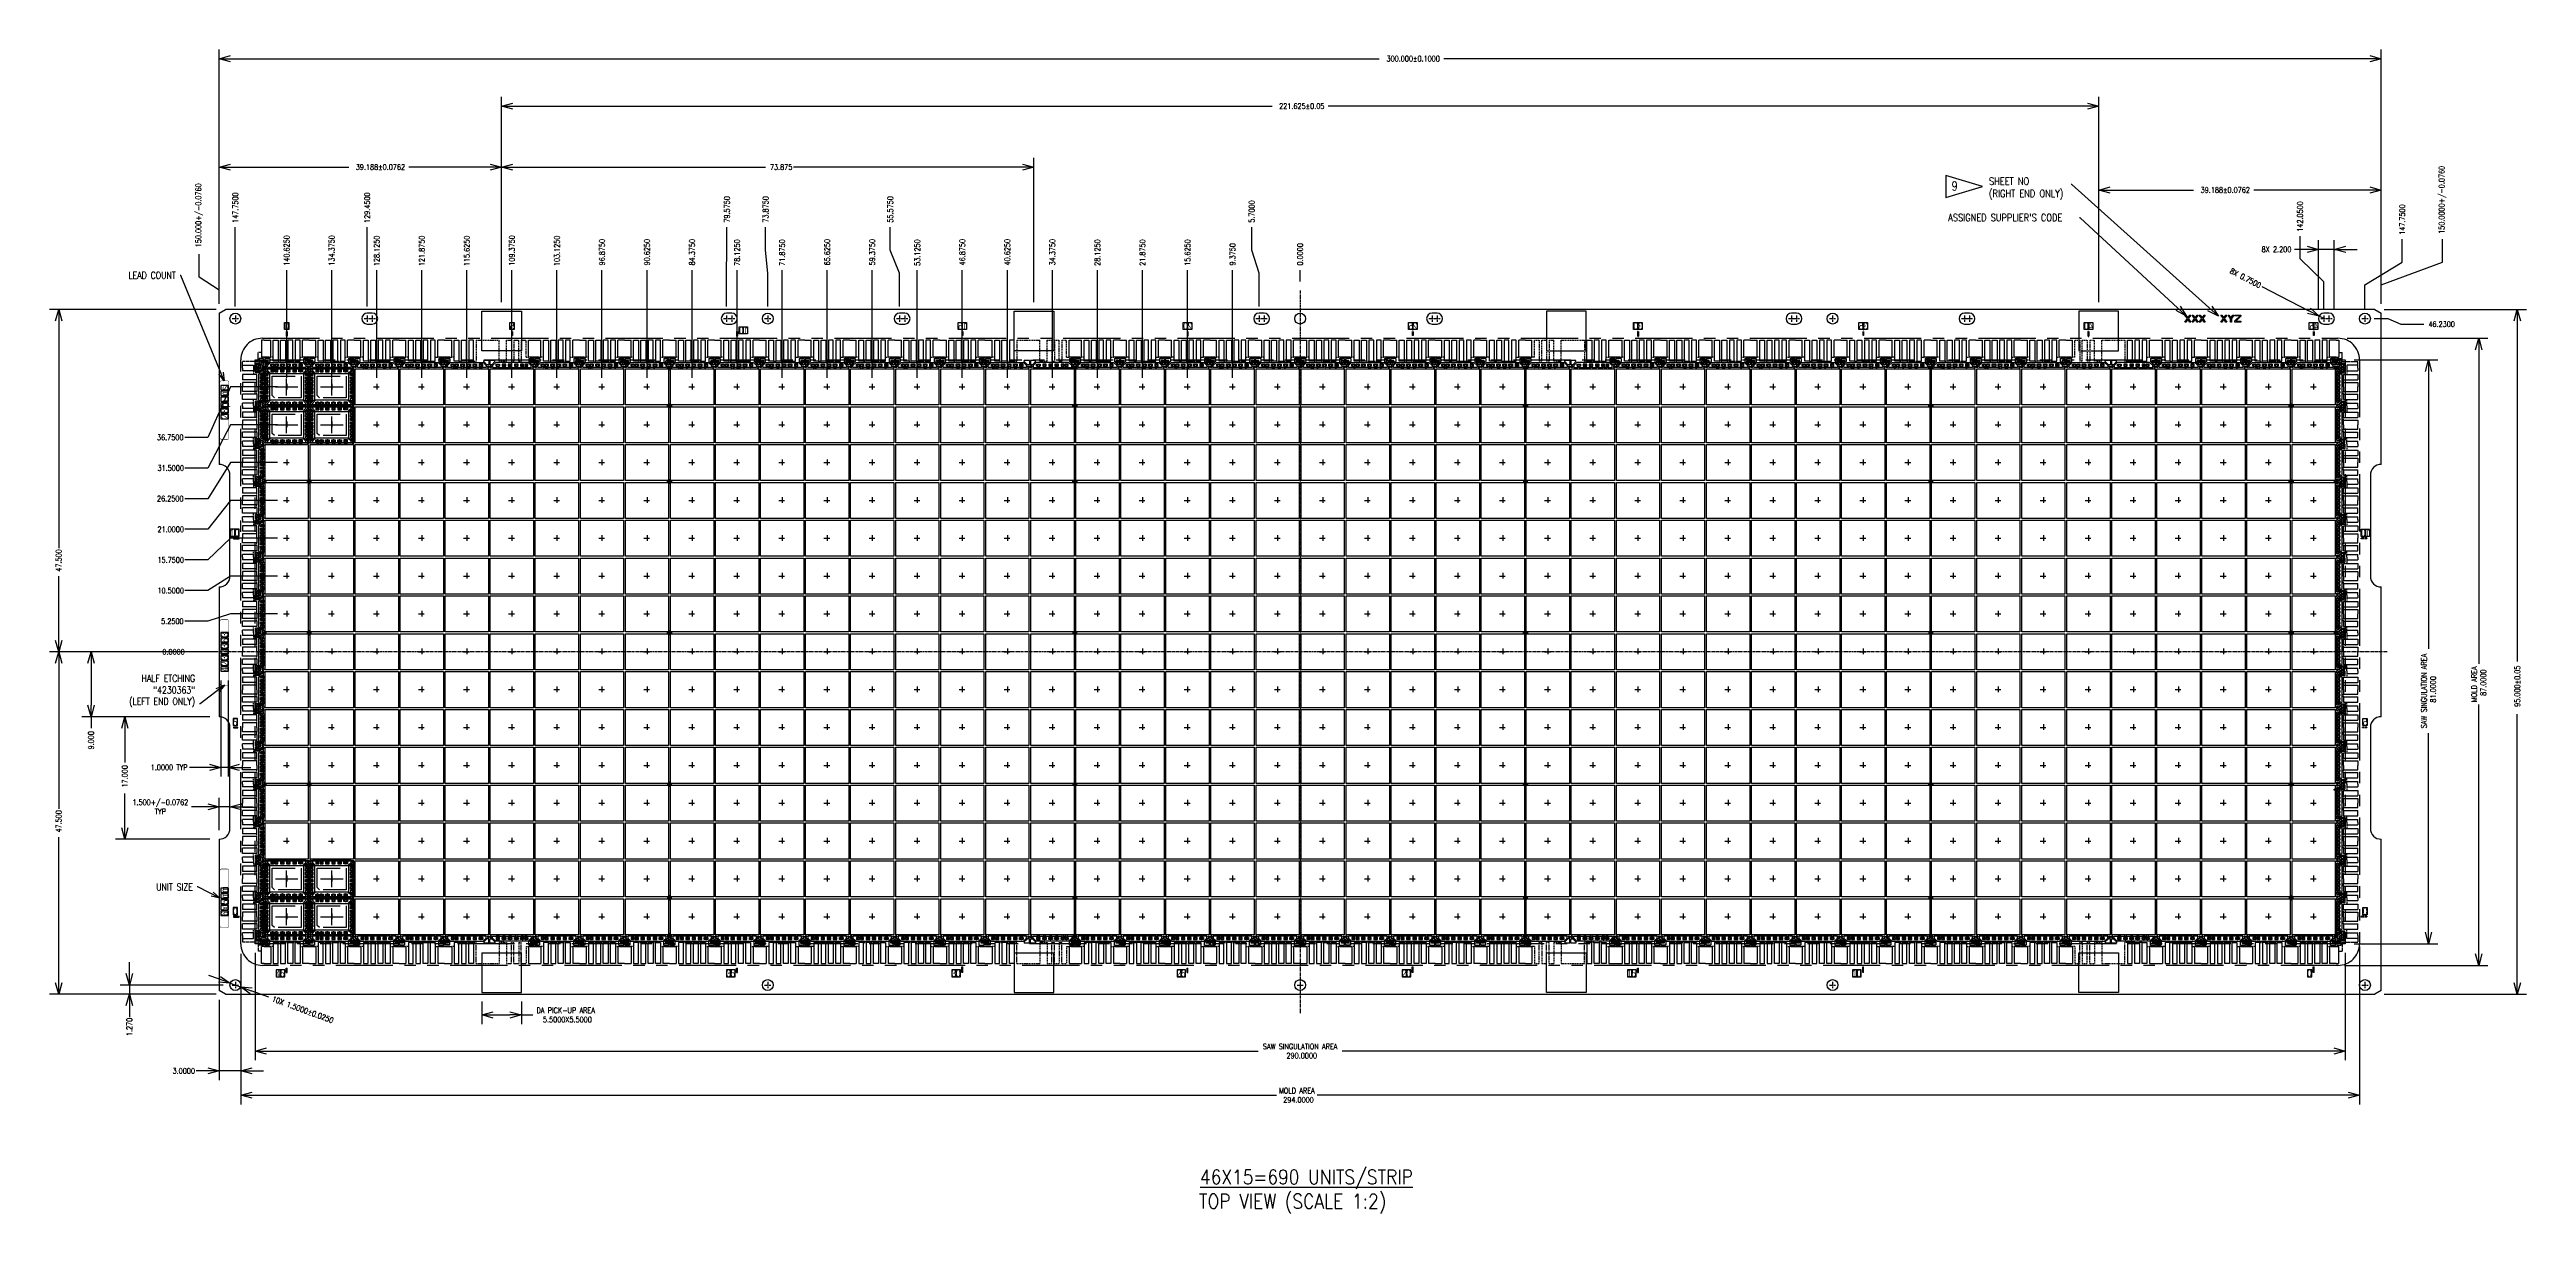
# Model space of a CAD drawing. Extents: x 98 to 785, y 191 to 514.
import ezdxf

# ---------------------------------------------------------------- set-up
doc = ezdxf.new("R2010")
doc.units = 0
doc.header["$LTSCALE"] = 12.7
doc.header["$MEASUREMENT"] = 0
doc.header["$PDMODE"] = 2
for name, pattern in [('CENTER', [2, 1.25, -0.25, 0.25, -0.25]), ('HIDDEN', [0.375, 0.25, -0.125]), ('PHANTOM', [2.5, 1.25, -0.25, 0.25, -0.25, 0.25, -0.25])]:
    doc.linetypes.add(name, pattern=pattern)
doc.layers.get('0').update_dxf_attribs({"linetype": 'CONTINUOUS'})
doc.layers.get('DEFPOINTS').update_dxf_attribs({"linetype": 'CONTINUOUS'})
for name, color, linetype in [('SH-01_CENTER', 2, 'CENTER'), ('SH-01_DIM', 4, 'CONTINUOUS'), ('SH-01_HATCH', 10, 'CONTINUOUS'), ('SH-01_HIDDEN', 6, 'HIDDEN'), ('SH-01_MISC', 5, 'CONTINUOUS'), ('SH-01_NOTES', 3, 'CONTINUOUS'), ('SH-01_OBJECT', 7, 'CONTINUOUS'), ('SH-01_PHANTOM', 1, 'PHANTOM')]:
    doc.layers.add(name, color=color, linetype=linetype)
doc.styles.get("Standard").update_dxf_attribs({"font": 'simplex.shx', "width": 0.82})
doc.dimstyles.get("Standard").update_dxf_attribs({"dimtxt": 0.18, "dimasz": 0.18, "dimexe": 0.18, "dimexo": 0.0625, "dimgap": 0.09, "dimtad": 0, "dimtih": 1, "dimtoh": 1, "dimdec": 4, "dimzin": 0, "dimdsep": 46, "dimtxsty": 'STANDARD', "dimcen": 0.09, "dimadec": 0, "dimazin": 0, "dimtfac": 1, "dimtdec": 4, "dimtofl": 0, "dimtmove": 0, "dimatfit": 3, "dimfxl": 1, "dimtolj": 1, "dimtzin": 0, "dimarcsym": 0})
doc.dimstyles.new('STANDARD$0', dxfattribs={"dimtxt": 0.18, "dimasz": 0.18, "dimexe": 0.18, "dimexo": 0.0625, "dimgap": 0.09, "dimtad": 0, "dimtih": 1, "dimtoh": 1, "dimdec": 4, "dimzin": 0, "dimdsep": 46, "dimtxsty": 'STANDARD', "dimcen": 0.09, "dimadec": 0, "dimazin": 0, "dimtfac": 1, "dimtdec": 4, "dimtofl": 0, "dimtmove": 0, "dimatfit": 3, "dimfxl": 1, "dimtolj": 1, "dimtzin": 0, "dimarcsym": 0})
pattern_1 = [(45, (43.277163, -6.919113), (-0.02209709, 0.02209709), [])]
pattern_2 = [(45, (204.533842, 204.71789), (-0.022097087, 0.022097087), [])]
pattern_3 = [(45, (237.58964, 197.382512), (-0.02209709, 0.02209709), [])]
pattern_4 = [(45, (-34.80061, -8.790292), (-0.022097087, 0.022097087), [])]
pattern_5 = [(45, (-1.74481, -16.12567), (-0.02209709, 0.02209709), [])]

msp = doc.modelspace()

# ---------------------------------------------------------------- texts
at = {"layer": 'SH-01_HIDDEN', "extrusion": (0, 0, -1), "char_height": 2, "width": 1.2, "attachment_point": 1, "text_direction": (-1, 0, 0)}
for s, insert in [('{\\fSwis721 BdCnOul BT|b0|i0|c0|p82;0}', (164.38313, 438.66424)), ('{\\fSwis721 BdCnOul BT|b0|i0|c0|p82;5}', (226.88313, 438.66424)), ('{\\fSwis721 BdCnOul BT|b0|i0|c0|p82;0}', (290.50813, 437.46424)), ('{\\fSwis721 BdCnOul BT|b0|i0|c0|p82;1}', (291.70813, 437.46424)), ('{\\fSwis721 BdCnOul BT|b0|i0|c0|p82;5}', (351.28313, 438.66424)), ('{\\fSwis721 BdCnOul BT|b0|i0|c0|p82;1}', (352.48313, 438.66424)), ('{\\fSwis721 BdCnOul BT|b0|i0|c0|p82;0}', (413.78313, 438.66424)), ('{\\fSwis721 BdCnOul BT|b0|i0|c0|p82;2}', (414.98313, 438.66424)), ('{\\fSwis721 BdCnOul BT|b0|i0|c0|p82;5}', (476.28313, 438.66424)), ('{\\fSwis721 BdCnOul BT|b0|i0|c0|p82;2}', (477.48313, 438.66424)), ('{\\fSwis721 BdCnOul BT|b0|i0|c0|p82;0}', (538.78313, 438.66424)), ('{\\fSwis721 BdCnOul BT|b0|i0|c0|p82;3}', (539.98313, 438.66424)), ('{\\fSwis721 BdCnOul BT|b0|i0|c0|p82;5}', (601.28313, 438.66424)), ('{\\fSwis721 BdCnOul BT|b0|i0|c0|p82;3}', (602.48313, 438.66424)), ('{\\fSwis721 BdCnOul BT|b0|i0|c0|p82;0}', (663.78313, 438.66424)), ('{\\fSwis721 BdCnOul BT|b0|i0|c0|p82;4}', (664.98313, 438.66424)), ('{\\fSwis721 BdCnOul BT|b0|i0|c0|p82;5}', (726.28313, 438.66424)), ('{\\fSwis721 BdCnOul BT|b0|i0|c0|p82;4}', (727.48313, 438.66424))]:
    msp.add_mtext(s, dxfattribs=dict(at, insert=insert))
at = {"layer": 'SH-01_HIDDEN', "ltscale": 0.05, "extrusion": (0, 0, -1), "char_height": 2, "width": 1.2, "attachment_point": 1, "text_direction": (-1, 0, 0)}
for s, insert in [('{\\fSwis721 BdCnOul BT|b0|i0|c0|p82;0}', (740.63313, 381.28924)), ('{\\fSwis721 BdCnOul BT|b0|i0|c0|p82;1}', (741.83313, 381.28924)), ('{\\fSwis721 BdCnOul BT|b0|i0|c0|p82;5}', (741.13313, 328.78924)), ('{\\fSwis721 BdCnOul BT|b0|i0|c0|p82;0}', (741.13313, 276.28924))]:
    msp.add_mtext(s, dxfattribs=dict(at, insert=insert))
at = {"layer": 'SH-01_NOTES'}
for s, height, width, p in [('9', 2.54, 0.8, (625.79413, 475.25485)), ('%%U46X15=690 UNITS/STRIP', 4.0499992, 0.854839, (417.23972, 199.51707)), ('TOP VIEW (SCALE 1:2)', 4.0499992, 0.858238, (416.94258, 192.76707))]:
    msp.add_text(s, height=height, dxfattribs=dict(at, width=width)).set_placement(p)
at = {"layer": 'SH-01_NOTES', "linetype": 'PHANTOM', "ltscale": 0.05, "char_height": 2.032, "attachment_point": 1}
for s, insert in [('\\A1;SHEET NO\\P(RIGHT END ONLY)', (636.1866, 478.86082)), ("\\A1;ASSIGNED SUPPLIER'S CODE", (624.89426, 468.75965))]:
    msp.add_mtext(s, dxfattribs=dict(at, insert=insert))
at = {"layer": 'SH-01_NOTES', "char_height": 1.92, "attachment_point": 9}
for s, insert in [('LEAD COUNT', (132.98606, 450.76236)), ('HALF ETCHING\\P"4230363"\\P(LEFT END ONLY)', (138.36355, 331.89625)), ('UNIT SIZE', (137.76971, 281.04713))]:
    msp.add_mtext(s, dxfattribs=dict(at, insert=insert))
at = {"layer": 'SH-01_OBJECT', "attachment_point": 1, "rotation": 90}
for s, insert, char_height, width in [('{\\fSwis721 BdCnOul BT|b0|i0|c0|p82;s}', (145.53313, 419.95208), 2, 1.2), ('{\\fSwis721 BdCnOul BT|b0|i0|c0|p82;i}', (145.53313, 416.75208), 2, 1.2), ('\\pxt0.50195;{\\fSwis721 BdCnOul BT|b0|i0|c0|p82;8}', (145.53313, 413.55208), 2, 1.2), ('{\\fSwis721 BdCnOul BT|b0|i0|c0|p82;2}', (145.53313, 411.95208), 2, 1.2), ('{\\fSwis721 BdCnOul BT|b0|i0|c0|p82;n}', (145.53313, 418.35208), 2, 1.2), ('{\\fSwis721 BdCnOul BT|b0|i0|c0|p82;p}', (145.53313, 415.15208), 2, 1.2), ('{\\fSwis721 BdCnOul BT|b0|i0|c0|p82;3}', (145.53313, 351.46424), 2.0000001, 1.2000001), ('{\\fSwis721 BdCnOul BT|b0|i0|c0|p82;6}', (145.53313, 349.86424), 2.0000001, 1.2000001), ('{\\fSwis721 BdCnOul BT|b0|i0|c0|p82;3}', (145.53313, 348.26424), 2.0000001, 1.2000001), ('{\\fSwis721 BdCnOul BT|b0|i0|c0|p82;0}', (145.53313, 346.66424), 2.0000001, 1.2000001), ('{\\fSwis721 BdCnOul BT|b0|i0|c0|p82;3}', (145.53313, 345.06424), 2.0000001, 1.2000001), ('{\\fSwis721 BdCnOul BT|b0|i0|c0|p82;2}', (145.53313, 343.46424), 2.0000001, 1.2000001), ('{\\fSwis721 BdCnOul BT|b0|i0|c0|p82;4}', (145.53313, 341.86424), 2.0000001, 1.2000001), ('\\pt1.52538;{\\fSwis721 BdCnOul BT|b0|i0|c0|p82;m}', (145.53313, 280.46424), 2, 1.2), ('{\\fSwis721 BdCnOul BT|b0|i0|c0|p82;6}', (145.53313, 274.06424), 2, 1.2), ('{\\fSwis721 BdCnOul BT|b0|i0|c0|p82;5}', (145.53313, 277.26424), 2, 1.2), ('{\\fSwis721 BdCnOul BT|b0|i0|c0|p82;m}', (145.53313, 278.86424), 2, 1.2), ('{\\fSwis721 BdCnOul BT|b0|i0|c0|p82;x}', (145.53313, 275.66424), 2, 1.2)]:
    msp.add_mtext(s, dxfattribs=dict(at, insert=insert, char_height=char_height, width=width))
at = {"layer": 'SH-01_OBJECT', "char_height": 2, "width": 1.2, "attachment_point": 1}
for s, insert in [('{\\fSwis721 BdCnOul BT|b0|i0|c0|p82;1}', (148.23313, 381.28924)), ('{\\fSwis721 BdCnOul BT|b0|i0|c0|p82;0}', (149.43313, 381.28924)), ('{\\fSwis721 BdCnOul BT|b0|i0|c0|p82;5}', (148.93313, 328.78924)), ('{\\fSwis721 BdCnOul BT|b0|i0|c0|p82;0}', (148.93313, 276.28924)), ('{\\fSwis721 BdCnOul BT|b0|i0|c0|p82;4}', (160.85813, 259.06424)), ('{\\fSwis721 BdCnOul BT|b0|i0|c0|p82;5}', (162.05813, 259.06424)), ('{\\fSwis721 BdCnOul BT|b0|i0|c0|p82;3}', (285.85813, 259.06424)), ('{\\fSwis721 BdCnOul BT|b0|i0|c0|p82;5}', (287.05813, 259.06424)), ('{\\fSwis721 BdCnOul BT|b0|i0|c0|p82;3}', (348.35813, 259.06424)), ('{\\fSwis721 BdCnOul BT|b0|i0|c0|p82;0}', (349.55813, 259.06424)), ('{\\fSwis721 BdCnOul BT|b0|i0|c0|p82;2}', (410.85813, 259.06424)), ('{\\fSwis721 BdCnOul BT|b0|i0|c0|p82;5}', (412.05813, 259.06424)), ('{\\fSwis721 BdCnOul BT|b0|i0|c0|p82;2}', (473.35813, 259.06424)), ('{\\fSwis721 BdCnOul BT|b0|i0|c0|p82;0}', (474.55813, 259.06424)), ('{\\fSwis721 BdCnOul BT|b0|i0|c0|p82;1}', (535.85813, 259.06424)), ('{\\fSwis721 BdCnOul BT|b0|i0|c0|p82;5}', (537.05813, 259.06424)), ('{\\fSwis721 BdCnOul BT|b0|i0|c0|p82;1}', (598.35813, 259.06424)), ('{\\fSwis721 BdCnOul BT|b0|i0|c0|p82;0}', (599.55813, 259.06424)), ('{\\fSwis721 BdCnOul BT|b0|i0|c0|p82;0}', (724.55813, 259.06424))]:
    msp.add_mtext(s, dxfattribs=dict(at, insert=insert))

# ---------------------------------------------------------------- blocks, each defined once
blk = doc.blocks.new('_Open30')
at = {"color": 0, "lineweight": -2}
for p, q in [((-1, 0.27), (0, 0)), ((0, 0), (-1, -0.27)), ((0, 0), (-1, 0))]:
    blk.add_line(p, q, dxfattribs=at)
blk = doc.blocks.new('*D26')
at = {"layer": 'DEFPOINTS', "color": 0, "ltscale": 0.05, "transparency": 16777216}
for p in [(732.03, 458.93), (727.63, 439.72), (732.03, 439.72)]:
    blk.add_point(p, dxfattribs=at)
at = {"layer": 'SH-01_DIM', "ltscale": 0.05, "transparency": 16777216}
for p, q in [((727.63, 442.26), (727.63, 461.47)), ((732.03, 442.26), (732.03, 461.47)), ((724.46, 458.93), (720.99, 458.93)), ((732.03, 458.93), (727.63, 458.93)), ((735.21, 458.93), (738.38, 458.93))]:
    blk.add_line(p, q, dxfattribs=at)
at = {"layer": 'SH-01_DIM', "ltscale": 0.05, "transparency": 16777216, "xscale": 3.175000000000011, "yscale": 3.175000000000011, "zscale": 3.175000000000011}
blk.add_blockref('_Open30', (727.63, 458.93), dxfattribs=at)
at = {"layer": 'SH-01_DIM', "ltscale": 0.05, "transparency": 16777216, "xscale": 3.175000000000011, "yscale": 3.175000000000011, "zscale": 3.175000000000011, "rotation": 180}
blk.add_blockref('_Open30', (732.03, 458.93), dxfattribs=at)
at = {"layer": 'SH-01_DIM', "ltscale": 0.05, "transparency": 16777216, "insert": (715.97, 458.93), "char_height": 1.524, "attachment_point": 5}
blk.add_mtext('\\A1;8X 2.200', dxfattribs=at)
blk = doc.blocks.new('*D27')
at = {"layer": 'DEFPOINTS', "color": 0, "ltscale": 0.05, "transparency": 16777216}
for p in [(727.8, 440.41), (729.13, 439.72)]:
    blk.add_point(p, dxfattribs=at)
at = {"layer": 'SH-01_DIM', "ltscale": 0.05, "transparency": 16777216}
for p, q in [((711.93, 448.62), (724.98, 441.87)), ((729.13, 439.72), (727.8, 440.41))]:
    blk.add_line(p, q, dxfattribs=at)
at = {"layer": 'SH-01_DIM', "ltscale": 0.05, "transparency": 16777216, "xscale": 3.175000000000011, "yscale": 3.175000000000011, "zscale": 3.175000000000011, "rotation": 332.6597035900637}
blk.add_blockref('_Open30', (727.8, 440.41), dxfattribs=at)
at = {"layer": 'SH-01_DIM', "ltscale": 0.05, "transparency": 16777216, "insert": (707.4, 450.96), "char_height": 1.524, "attachment_point": 5, "rotation": 332.6597}
blk.add_mtext('\\A1;8X 0.7500', dxfattribs=at)
blk = doc.blocks.new('*D28')
at = {"layer": 'DEFPOINTS', "color": 0, "ltscale": 0.05, "transparency": 16777216}
for p in [(666.66, 475.41), (666.66, 441.76), (745.03, 441.26)]:
    blk.add_point(p, dxfattribs=at)
at = {"layer": 'SH-01_DIM', "ltscale": 0.05, "transparency": 16777216}
for p, q in [((666.66, 444.3), (666.66, 477.95)), ((669.83, 475.41), (692.96, 475.41)), ((741.86, 475.41), (709.66, 475.41)), ((745.03, 443.8), (745.03, 477.95))]:
    blk.add_line(p, q, dxfattribs=at)
at = {"layer": 'SH-01_DIM', "ltscale": 0.05, "transparency": 16777216, "xscale": 3.175000000000011, "yscale": 3.175000000000011, "zscale": 3.175000000000011, "rotation": 180}
blk.add_blockref('_Open30', (666.66, 475.41), dxfattribs=at)
at = {"layer": 'SH-01_DIM', "ltscale": 0.05, "transparency": 16777216, "xscale": 3.175000000000011, "yscale": 3.175000000000011, "zscale": 3.175000000000011}
blk.add_blockref('_Open30', (745.03, 475.41), dxfattribs=at)
at = {"layer": 'SH-01_DIM', "ltscale": 0.05, "transparency": 16777216, "insert": (701.31, 475.41), "char_height": 1.524, "attachment_point": 5}
blk.add_mtext('\\A1; 39.188±0.0762', dxfattribs=at)
blk = doc.blocks.new('*D29')
at = {"layer": 'DEFPOINTS', "color": 0, "ltscale": 0.05, "transparency": 16777216}
for p in [(223.41, 481.77), (145.03, 441.26), (223.41, 441.76)]:
    blk.add_point(p, dxfattribs=at)
at = {"layer": 'SH-01_DIM', "ltscale": 0.05, "transparency": 16777216}
for p, q in [((145.03, 443.8), (145.03, 484.31)), ((148.21, 481.77), (181, 481.77)), ((220.23, 481.77), (197.69, 481.77)), ((223.41, 444.3), (223.41, 484.31))]:
    blk.add_line(p, q, dxfattribs=at)
at = {"layer": 'SH-01_DIM', "ltscale": 0.05, "transparency": 16777216, "xscale": 3.175000000000011, "yscale": 3.175000000000011, "zscale": 3.175000000000011, "rotation": 180}
blk.add_blockref('_Open30', (145.03, 481.77), dxfattribs=at)
at = {"layer": 'SH-01_DIM', "ltscale": 0.05, "transparency": 16777216, "xscale": 3.175000000000011, "yscale": 3.175000000000011, "zscale": 3.175000000000011}
blk.add_blockref('_Open30', (223.41, 481.77), dxfattribs=at)
at = {"layer": 'SH-01_DIM', "ltscale": 0.05, "transparency": 16777216, "insert": (189.34, 481.77), "char_height": 1.524, "attachment_point": 5}
blk.add_mtext('\\A1; 39.188±0.0762', dxfattribs=at)
blk = doc.blocks.new('*D30')
at = {"layer": 'DEFPOINTS', "color": 0, "ltscale": 0.05, "transparency": 16777216}
for p in [(371.16, 481.77), (223.41, 441.76), (371.16, 441.76)]:
    blk.add_point(p, dxfattribs=at)
at = {"layer": 'SH-01_DIM', "ltscale": 0.05, "transparency": 16777216}
for p, q in [((223.41, 444.3), (223.41, 484.31)), ((226.58, 481.77), (296.64, 481.77)), ((367.98, 481.77), (304.47, 481.77)), ((371.16, 444.3), (371.16, 484.31))]:
    blk.add_line(p, q, dxfattribs=at)
at = {"layer": 'SH-01_DIM', "ltscale": 0.05, "transparency": 16777216, "xscale": 3.175000000000011, "yscale": 3.175000000000011, "zscale": 3.175000000000011, "rotation": 180}
blk.add_blockref('_Open30', (223.41, 481.77), dxfattribs=at)
at = {"layer": 'SH-01_DIM', "ltscale": 0.05, "transparency": 16777216, "xscale": 3.175000000000011, "yscale": 3.175000000000011, "zscale": 3.175000000000011}
blk.add_blockref('_Open30', (371.16, 481.77), dxfattribs=at)
at = {"layer": 'SH-01_DIM', "ltscale": 0.05, "transparency": 16777216, "insert": (300.55, 481.77), "char_height": 1.524, "attachment_point": 5}
blk.add_mtext('\\A1; 73.875', dxfattribs=at)
blk = doc.blocks.new('*D31')
at = {"layer": 'DEFPOINTS', "color": 0, "ltscale": 0.05, "transparency": 16777216}
for p in [(666.66, 498.68), (223.41, 441.76), (666.66, 441.76)]:
    blk.add_point(p, dxfattribs=at)
at = {"layer": 'SH-01_DIM', "ltscale": 0.05, "transparency": 16777216}
for p, q in [((223.41, 444.3), (223.41, 501.22)), ((226.58, 498.68), (437.28, 498.68)), ((663.48, 498.68), (452.79, 498.68)), ((666.66, 444.3), (666.66, 501.22))]:
    blk.add_line(p, q, dxfattribs=at)
at = {"layer": 'SH-01_DIM', "ltscale": 0.05, "transparency": 16777216, "xscale": 3.175000000000011, "yscale": 3.175000000000011, "zscale": 3.175000000000011, "rotation": 180}
blk.add_blockref('_Open30', (223.41, 498.68), dxfattribs=at)
at = {"layer": 'SH-01_DIM', "ltscale": 0.05, "transparency": 16777216, "xscale": 3.175000000000011, "yscale": 3.175000000000011, "zscale": 3.175000000000011}
blk.add_blockref('_Open30', (666.66, 498.68), dxfattribs=at)
at = {"layer": 'SH-01_DIM', "ltscale": 0.05, "transparency": 16777216, "insert": (445.03, 498.68), "char_height": 1.524, "attachment_point": 5}
blk.add_mtext('\\A1; 221.625±0.05', dxfattribs=at)
blk = doc.blocks.new('*D32')
at = {"layer": 'DEFPOINTS', "color": 0, "ltscale": 0.05, "transparency": 16777216}
for p in [(745.03, 511.85), (145.03, 441.26), (745.03, 441.26)]:
    blk.add_point(p, dxfattribs=at)
at = {"layer": 'SH-01_DIM', "ltscale": 0.05, "transparency": 16777216}
for p, q in [((145.03, 443.8), (145.03, 514.39)), ((148.21, 511.85), (467, 511.85)), ((741.86, 511.85), (484.89, 511.85)), ((745.03, 443.8), (745.03, 514.39))]:
    blk.add_line(p, q, dxfattribs=at)
at = {"layer": 'SH-01_DIM', "ltscale": 0.05, "transparency": 16777216, "xscale": 3.175000000000011, "yscale": 3.175000000000011, "zscale": 3.175000000000011, "rotation": 180}
blk.add_blockref('_Open30', (145.03, 511.85), dxfattribs=at)
at = {"layer": 'SH-01_DIM', "ltscale": 0.05, "transparency": 16777216, "xscale": 3.175000000000011, "yscale": 3.175000000000011, "zscale": 3.175000000000011}
blk.add_blockref('_Open30', (745.03, 511.85), dxfattribs=at)
at = {"layer": 'SH-01_DIM', "ltscale": 0.05, "transparency": 16777216, "insert": (475.94, 511.85), "char_height": 1.524, "attachment_point": 5}
blk.add_mtext('\\A1; 300.000±0.1000', dxfattribs=at)
blk = doc.blocks.new('*D33')
at = {"layer": 'DEFPOINTS', "color": 0, "ltscale": 0.05, "transparency": 16777216}
for p in [(733.03, 434.26), (732.35, 260.26), (772.1, 260.26)]:
    blk.add_point(p, dxfattribs=at)
at = {"layer": 'SH-01_DIM', "ltscale": 0.05, "transparency": 16777216}
for p, q in [((735.57, 434.26), (774.64, 434.26)), ((772.1, 431.09), (772.1, 343.89)), ((772.1, 263.44), (772.1, 332.61)), ((734.89, 260.26), (774.64, 260.26))]:
    blk.add_line(p, q, dxfattribs=at)
at = {"layer": 'SH-01_DIM', "ltscale": 0.05, "transparency": 16777216, "xscale": 3.175000000000011, "yscale": 3.175000000000011, "zscale": 3.175000000000011}
for p, rotation in [((772.1, 434.26), 90), ((772.1, 260.26), 270)]:
    blk.add_blockref('_Open30', p, dxfattribs=dict(at, rotation=rotation))
at = {"layer": 'SH-01_DIM', "ltscale": 0.05, "transparency": 16777216, "insert": (772.1, 338.25), "char_height": 1.524, "attachment_point": 5, "rotation": 90}
blk.add_mtext('\\A1;MOLD AREA\\P 87.0000', dxfattribs=at)
blk = doc.blocks.new('*D34')
at = {"layer": 'DEFPOINTS', "color": 0, "ltscale": 0.05, "transparency": 16777216}
for p in [(735.03, 428.26), (735.03, 266.26), (758.17, 266.26)]:
    blk.add_point(p, dxfattribs=at)
at = {"layer": 'SH-01_DIM', "ltscale": 0.05, "transparency": 16777216}
for p, q in [((737.57, 428.26), (760.71, 428.26)), ((758.17, 425.09), (758.17, 348.07)), ((758.17, 269.44), (758.17, 324.72)), ((737.57, 266.26), (760.71, 266.26))]:
    blk.add_line(p, q, dxfattribs=at)
at = {"layer": 'SH-01_DIM', "ltscale": 0.05, "transparency": 16777216, "xscale": 3.175000000000011, "yscale": 3.175000000000011, "zscale": 3.175000000000011}
for p, rotation in [((758.17, 428.26), 90), ((758.17, 266.26), 270)]:
    blk.add_blockref('_Open30', p, dxfattribs=dict(at, rotation=rotation))
at = {"layer": 'SH-01_DIM', "ltscale": 0.05, "transparency": 16777216, "insert": (758.17, 336.39), "char_height": 1.524, "attachment_point": 5, "rotation": 90}
blk.add_mtext('\\A1;SAW SINGULATION AREA\\P 81.0000', dxfattribs=at)
blk = doc.blocks.new('*D35')
at = {"layer": 'DEFPOINTS', "color": 0, "ltscale": 0.05, "transparency": 16777216}
for p in [(743.3, 442.26), (743.3, 252.26), (782.81, 252.26)]:
    blk.add_point(p, dxfattribs=at)
at = {"layer": 'SH-01_DIM', "ltscale": 0.05, "transparency": 16777216}
for p, q in [((745.84, 442.26), (785.35, 442.26)), ((782.81, 439.09), (782.81, 344.54)), ((782.81, 255.44), (782.81, 329.98)), ((745.84, 252.26), (785.35, 252.26))]:
    blk.add_line(p, q, dxfattribs=at)
at = {"layer": 'SH-01_DIM', "ltscale": 0.05, "transparency": 16777216, "xscale": 3.175000000000011, "yscale": 3.175000000000011, "zscale": 3.175000000000011}
for p, rotation in [((782.81, 442.26), 90), ((782.81, 252.26), 270)]:
    blk.add_blockref('_Open30', p, dxfattribs=dict(at, rotation=rotation))
at = {"layer": 'SH-01_DIM', "ltscale": 0.05, "transparency": 16777216, "insert": (782.81, 337.26), "char_height": 1.524, "attachment_point": 5, "rotation": 90}
blk.add_mtext('\\A1; 95.000±0.05', dxfattribs=at)
blk = doc.blocks.new('*D36')
at = {"layer": 'DEFPOINTS', "color": 0, "ltscale": 0.05, "transparency": 16777216}
for p in [(151.03, 266.01), (739.03, 268.06), (739.03, 224.22)]:
    blk.add_point(p, dxfattribs=at)
at = {"layer": 'SH-01_DIM', "ltscale": 0.05, "transparency": 16777216}
for p, q in [((151.03, 263.47), (151.03, 221.68)), ((739.03, 265.52), (739.03, 221.68)), ((154.21, 224.22), (438.48, 224.22)), ((735.86, 224.22), (449.76, 224.22))]:
    blk.add_line(p, q, dxfattribs=at)
at = {"layer": 'SH-01_DIM', "ltscale": 0.05, "transparency": 16777216, "xscale": 3.175000000000011, "yscale": 3.175000000000011, "zscale": 3.175000000000011, "rotation": 180}
blk.add_blockref('_Open30', (151.03, 224.22), dxfattribs=at)
at = {"layer": 'SH-01_DIM', "ltscale": 0.05, "transparency": 16777216, "xscale": 3.175000000000011, "yscale": 3.175000000000011, "zscale": 3.175000000000011}
blk.add_blockref('_Open30', (739.03, 224.22), dxfattribs=at)
at = {"layer": 'SH-01_DIM', "ltscale": 0.05, "transparency": 16777216, "insert": (444.12, 224.22), "char_height": 1.524, "attachment_point": 5}
blk.add_mtext('\\A1;MOLD AREA\\P 294.0000', dxfattribs=at)
blk = doc.blocks.new('*D37')
at = {"layer": 'DEFPOINTS', "color": 0, "ltscale": 0.05, "transparency": 16777216}
for p in [(146.77, 442.26), (100.51, 347.26), (147.2, 347.26)]:
    blk.add_point(p, dxfattribs=at)
at = {"layer": 'SH-01_DIM', "ltscale": 0.05, "transparency": 16777216}
for p, q in [((144.23, 442.26), (97.97, 442.26)), ((100.51, 439.09), (100.51, 376.07)), ((100.51, 350.44), (100.51, 368.25)), ((144.66, 347.26), (97.97, 347.26))]:
    blk.add_line(p, q, dxfattribs=at)
at = {"layer": 'SH-01_DIM', "ltscale": 0.05, "transparency": 16777216, "xscale": 3.175000000000011, "yscale": 3.175000000000011, "zscale": 3.175000000000011}
for p, rotation in [((100.51, 442.26), 90), ((100.51, 347.26), 270)]:
    blk.add_blockref('_Open30', p, dxfattribs=dict(at, rotation=rotation))
at = {"layer": 'SH-01_DIM', "ltscale": 0.05, "transparency": 16777216, "insert": (100.51, 372.16), "char_height": 1.524, "attachment_point": 5, "rotation": 90}
blk.add_mtext('\\A1; 47.500', dxfattribs=at)
blk = doc.blocks.new('*D38')
at = {"layer": 'DEFPOINTS', "color": 0, "ltscale": 0.05, "transparency": 16777216}
for p in [(147.2, 347.26), (100.51, 252.26), (146.77, 252.26)]:
    blk.add_point(p, dxfattribs=at)
at = {"layer": 'SH-01_DIM', "ltscale": 0.05, "transparency": 16777216}
for p, q in [((144.66, 347.26), (97.97, 347.26)), ((100.51, 344.09), (100.51, 303.68)), ((100.51, 255.44), (100.51, 295.85)), ((144.23, 252.26), (97.97, 252.26))]:
    blk.add_line(p, q, dxfattribs=at)
at = {"layer": 'SH-01_DIM', "ltscale": 0.05, "transparency": 16777216, "xscale": 3.175000000000011, "yscale": 3.175000000000011, "zscale": 3.175000000000011}
for p, rotation in [((100.51, 347.26), 90), ((100.51, 252.26), 270)]:
    blk.add_blockref('_Open30', p, dxfattribs=dict(at, rotation=rotation))
at = {"layer": 'SH-01_DIM', "ltscale": 0.05, "transparency": 16777216, "insert": (100.51, 299.76), "char_height": 1.524, "attachment_point": 5, "rotation": 90}
blk.add_mtext('\\A1; 47.500', dxfattribs=at)
blk = doc.blocks.new('*D39')
at = {"layer": 'DEFPOINTS', "color": 0, "ltscale": 0.05, "transparency": 16777216}
for p in [(148.12, 255.32), (150.94, 254.29)]:
    blk.add_point(p, dxfattribs=at)
at = {"layer": 'SH-01_DIM', "ltscale": 0.05, "transparency": 16777216}
for p, q in [((145.14, 256.41), (142.16, 257.49)), ((148.12, 255.32), (150.94, 254.29)), ((158.84, 251.41), (153.93, 253.2))]:
    blk.add_line(p, q, dxfattribs=at)
at = {"layer": 'SH-01_DIM', "ltscale": 0.05, "transparency": 16777216, "xscale": 3.175000000000011, "yscale": 3.175000000000011, "zscale": 3.175000000000011}
for p, rotation in [((148.12, 255.32), 339.9612325222135), ((150.94, 254.29), 159.9612325222135)]:
    blk.add_blockref('_Open30', p, dxfattribs=dict(at, rotation=rotation))
at = {"layer": 'SH-01_DIM', "ltscale": 0.05, "transparency": 16777216, "insert": (168.25, 247.98), "char_height": 1.524, "attachment_point": 5, "rotation": 339.96123}
blk.add_mtext('\\A1;10X 1.5000±0.0250', dxfattribs=at)
blk = doc.blocks.new('*D40')
at = {"layer": 'DEFPOINTS', "color": 0, "ltscale": 0.05, "transparency": 16777216}
for p in [(148.67, 254.8), (120.13, 252.26), (146.77, 252.26)]:
    blk.add_point(p, dxfattribs=at)
at = {"layer": 'SH-01_DIM', "ltscale": 0.05, "transparency": 16777216}
for p, q in [((146.13, 254.8), (117.59, 254.8)), ((120.13, 257.98), (120.13, 261.15)), ((120.13, 254.8), (120.13, 252.26)), ((144.23, 252.26), (117.59, 252.26)), ((120.13, 249.09), (120.13, 245.91))]:
    blk.add_line(p, q, dxfattribs=at)
at = {"layer": 'SH-01_DIM', "ltscale": 0.05, "transparency": 16777216, "xscale": 3.175000000000011, "yscale": 3.175000000000011, "zscale": 3.175000000000011}
for p, rotation in [((120.13, 254.8), 270), ((120.13, 252.26), 90)]:
    blk.add_blockref('_Open30', p, dxfattribs=dict(at, rotation=rotation))
at = {"layer": 'SH-01_DIM', "ltscale": 0.05, "transparency": 16777216, "insert": (120.13, 242.71), "char_height": 1.524, "attachment_point": 5, "rotation": 90}
blk.add_mtext('\\A1; 1.270', dxfattribs=at)
blk = doc.blocks.new('*D41')
at = {"layer": 'DEFPOINTS', "color": 0, "ltscale": 0.05, "transparency": 16777216}
for p in [(145.53, 341.86), (147.53, 341.86), (145.53, 315.2)]:
    blk.add_point(p, dxfattribs=at)
at = {"layer": 'SH-01_DIM', "ltscale": 0.05, "transparency": 16777216}
for p, q in [((145.53, 339.32), (145.53, 312.66)), ((147.53, 339.32), (147.53, 312.66)), ((142.36, 315.2), (136.81, 315.2)), ((147.53, 315.2), (145.53, 315.2)), ((150.71, 315.2), (153.88, 315.2))]:
    blk.add_line(p, q, dxfattribs=at)
at = {"layer": 'SH-01_DIM', "ltscale": 0.05, "transparency": 16777216, "xscale": 3.175000000000011, "yscale": 3.175000000000011, "zscale": 3.175000000000011}
blk.add_blockref('_Open30', (145.53, 315.2), dxfattribs=at)
at = {"layer": 'SH-01_DIM', "ltscale": 0.05, "transparency": 16777216, "xscale": 3.175000000000011, "yscale": 3.175000000000011, "zscale": 3.175000000000011, "rotation": 180}
blk.add_blockref('_Open30', (147.53, 315.2), dxfattribs=at)
at = {"layer": 'SH-01_DIM', "ltscale": 0.05, "transparency": 16777216, "insert": (130.72, 315.2), "char_height": 1.524, "attachment_point": 5}
blk.add_mtext('\\A1; 1.0000 TYP', dxfattribs=at)
blk = doc.blocks.new('*D42')
at = {"layer": 'DEFPOINTS', "color": 0, "ltscale": 0.05, "transparency": 16777216}
for p in [(148.03, 304.23), (148.03, 299.72), (145.03, 295.26)]:
    blk.add_point(p, dxfattribs=at)
at = {"layer": 'SH-01_DIM', "ltscale": 0.05, "transparency": 16777216}
for p, q in [((141.86, 304.23), (137.34, 304.23)), ((145.03, 297.8), (145.03, 306.77)), ((148.03, 304.23), (145.03, 304.23)), ((148.03, 302.26), (148.03, 306.77)), ((151.21, 304.23), (154.38, 304.23))]:
    blk.add_line(p, q, dxfattribs=at)
at = {"layer": 'SH-01_DIM', "ltscale": 0.05, "transparency": 16777216, "xscale": 3.175000000000011, "yscale": 3.175000000000011, "zscale": 3.175000000000011}
blk.add_blockref('_Open30', (145.03, 304.23), dxfattribs=at)
at = {"layer": 'SH-01_DIM', "ltscale": 0.05, "transparency": 16777216, "xscale": 3.175000000000011, "yscale": 3.175000000000011, "zscale": 3.175000000000011, "rotation": 180}
blk.add_blockref('_Open30', (148.03, 304.23), dxfattribs=at)
at = {"layer": 'SH-01_DIM', "ltscale": 0.05, "transparency": 16777216, "insert": (128.72, 304.23), "char_height": 1.524, "width": 5.8913, "attachment_point": 5}
blk.add_mtext('\\A1; 1.500+/-0.0762 TYP', dxfattribs=at)
blk = doc.blocks.new('*D43')
at = {"layer": 'DEFPOINTS', "color": 0, "ltscale": 0.05, "transparency": 16777216}
for p in [(145.03, 329.26), (118.86, 295.26), (145.03, 295.26)]:
    blk.add_point(p, dxfattribs=at)
at = {"layer": 'SH-01_DIM', "ltscale": 0.05, "transparency": 16777216}
for p, q in [((142.49, 329.26), (116.32, 329.26)), ((118.86, 326.09), (118.86, 316.57)), ((118.86, 298.44), (118.86, 307.96)), ((142.49, 295.26), (116.32, 295.26))]:
    blk.add_line(p, q, dxfattribs=at)
at = {"layer": 'SH-01_DIM', "ltscale": 0.05, "transparency": 16777216, "xscale": 3.175000000000011, "yscale": 3.175000000000011, "zscale": 3.175000000000011}
for p, rotation in [((118.86, 329.26), 90), ((118.86, 295.26), 270)]:
    blk.add_blockref('_Open30', p, dxfattribs=dict(at, rotation=rotation))
at = {"layer": 'SH-01_DIM', "ltscale": 0.05, "transparency": 16777216, "insert": (118.86, 312.26), "char_height": 1.524, "attachment_point": 5, "rotation": 90}
blk.add_mtext('\\A1; 17.000', dxfattribs=at)
blk = doc.blocks.new('*D44')
at = {"layer": 'DEFPOINTS', "color": 0, "ltscale": 0.05, "transparency": 16777216}
for p in [(217.91, 252.76), (228.91, 252.76), (228.91, 246.5)]:
    blk.add_point(p, dxfattribs=at)
at = {"layer": 'SH-01_DIM', "ltscale": 0.05, "transparency": 16777216}
for p, q in [((217.91, 250.22), (217.91, 243.96)), ((228.91, 250.22), (228.91, 243.96)), ((221.08, 246.5), (225.73, 246.5)), ((228.91, 246.5), (232.08, 246.5))]:
    blk.add_line(p, q, dxfattribs=at)
at = {"layer": 'SH-01_DIM', "ltscale": 0.05, "transparency": 16777216, "xscale": 3.175000000000011, "yscale": 3.175000000000011, "zscale": 3.175000000000011, "rotation": 180}
blk.add_blockref('_Open30', (217.91, 246.5), dxfattribs=at)
at = {"layer": 'SH-01_DIM', "ltscale": 0.05, "transparency": 16777216, "xscale": 3.175000000000011, "yscale": 3.175000000000011, "zscale": 3.175000000000011}
blk.add_blockref('_Open30', (228.91, 246.5), dxfattribs=at)
at = {"layer": 'SH-01_DIM', "ltscale": 0.05, "transparency": 16777216, "insert": (241.23, 246.5), "char_height": 1.524, "attachment_point": 5}
blk.add_mtext('\\A1;DA PICK-UP AREA\\P 5.5000X5.5000', dxfattribs=at)
blk = doc.blocks.new('*D45')
at = {"layer": 'DEFPOINTS', "color": 0, "ltscale": 0.05, "transparency": 16777216}
for p in [(151.03, 266.01), (145.03, 253.26), (145.03, 230.98)]:
    blk.add_point(p, dxfattribs=at)
at = {"layer": 'SH-01_DIM', "ltscale": 0.05, "transparency": 16777216}
for p, q in [((151.03, 263.47), (151.03, 228.44)), ((145.03, 250.72), (145.03, 228.44)), ((141.86, 230.98), (138.68, 230.98)), ((151.03, 230.98), (145.03, 230.98)), ((154.21, 230.98), (157.38, 230.98))]:
    blk.add_line(p, q, dxfattribs=at)
at = {"layer": 'SH-01_DIM', "ltscale": 0.05, "transparency": 16777216, "xscale": 3.175000000000011, "yscale": 3.175000000000011, "zscale": 3.175000000000011}
blk.add_blockref('_Open30', (145.03, 230.98), dxfattribs=at)
at = {"layer": 'SH-01_DIM', "ltscale": 0.05, "transparency": 16777216, "xscale": 3.175000000000011, "yscale": 3.175000000000011, "zscale": 3.175000000000011, "rotation": 180}
blk.add_blockref('_Open30', (151.03, 230.98), dxfattribs=at)
at = {"layer": 'SH-01_DIM', "ltscale": 0.05, "transparency": 16777216, "insert": (134.77, 230.98), "char_height": 1.524, "attachment_point": 5}
blk.add_mtext('\\A1; 3.0000', dxfattribs=at)
blk = doc.blocks.new('*D46')
at = {"layer": 'DEFPOINTS', "color": 0, "ltscale": 0.05, "transparency": 16777216}
for p in [(745.03, 511.85), (145.03, 441.26), (745.03, 441.26)]:
    blk.add_point(p, dxfattribs=at)
at = {"layer": 'SH-01_DIM', "ltscale": 0.05, "transparency": 16777216}
for p, q in [((145.03, 443.8), (145.03, 514.39)), ((148.21, 511.85), (467, 511.85)), ((741.86, 511.85), (484.89, 511.85)), ((745.03, 443.8), (745.03, 514.39))]:
    blk.add_line(p, q, dxfattribs=at)
at = {"layer": 'SH-01_DIM', "ltscale": 0.05, "transparency": 16777216, "xscale": 3.175000000000011, "yscale": 3.175000000000011, "zscale": 3.175000000000011, "rotation": 180}
blk.add_blockref('_Open30', (145.03, 511.85), dxfattribs=at)
at = {"layer": 'SH-01_DIM', "ltscale": 0.05, "transparency": 16777216, "xscale": 3.175000000000011, "yscale": 3.175000000000011, "zscale": 3.175000000000011}
blk.add_blockref('_Open30', (745.03, 511.85), dxfattribs=at)
at = {"layer": 'SH-01_DIM', "ltscale": 0.05, "transparency": 16777216, "insert": (475.94, 511.85), "char_height": 1.524, "attachment_point": 5}
blk.add_mtext('\\A1; 300.000±0.1000', dxfattribs=at)
blk = doc.blocks.new('*D47')
at = {"layer": 'DEFPOINTS', "color": 0, "ltscale": 0.05, "transparency": 16777216}
for p in [(722.52, 462.63), (729.13, 439.72), (445.03, 347.26)]:
    blk.add_point(p, dxfattribs=at)
at = {"layer": 'SH-01_DIM', "ltscale": 0.05, "transparency": 16777216}
for p, q in [((722.52, 456.28), (722.52, 462.63)), ((729.13, 449.93), (722.52, 456.28)), ((729.13, 442.26), (729.13, 449.93))]:
    blk.add_line(p, q, dxfattribs=at)
at = {"layer": 'SH-01_DIM', "ltscale": 0.05, "transparency": 16777216, "insert": (722.52, 467.61), "char_height": 1.524, "attachment_point": 5, "rotation": 90}
blk.add_mtext('\\A1; 142.0500', dxfattribs=at)
blk = doc.blocks.new('*D48')
at = {"layer": 'DEFPOINTS', "color": 0, "ltscale": 0.05, "transparency": 16777216}
for p in [(147.2, 347.26), (109.48, 329.26), (145.03, 329.26)]:
    blk.add_point(p, dxfattribs=at)
at = {"layer": 'SH-01_DIM', "ltscale": 0.05, "transparency": 16777216}
for p, q in [((144.66, 347.26), (106.94, 347.26)), ((109.48, 344.09), (109.48, 332.44)), ((142.49, 329.26), (106.94, 329.26)), ((109.48, 329.26), (109.48, 326.09))]:
    blk.add_line(p, q, dxfattribs=at)
at = {"layer": 'SH-01_DIM', "ltscale": 0.05, "transparency": 16777216, "xscale": 3.175000000000011, "yscale": 3.175000000000011, "zscale": 3.175000000000011}
for p, rotation in [((109.48, 347.26), 90), ((109.48, 329.26), 270)]:
    blk.add_blockref('_Open30', p, dxfattribs=dict(at, rotation=rotation))
at = {"layer": 'SH-01_DIM', "ltscale": 0.05, "transparency": 16777216, "insert": (109.48, 322.26), "char_height": 1.524, "attachment_point": 5, "rotation": 90}
blk.add_mtext('\\A1; 9.000', dxfattribs=at)
blk = doc.blocks.new('*D49')
at = {"layer": 'DEFPOINTS', "color": 0, "ltscale": 0.05, "transparency": 16777216}
for p in [(740.53, 439.72), (756.85, 438.18), (445.03, 347.26)]:
    blk.add_point(p, dxfattribs=at)
at = {"layer": 'SH-01_DIM', "ltscale": 0.05, "transparency": 16777216}
for p, q in [((743.07, 439.72), (746.88, 439.72)), ((746.88, 439.72), (750.5, 438.18)), ((750.5, 438.18), (756.85, 438.18))]:
    blk.add_line(p, q, dxfattribs=at)
at = {"layer": 'SH-01_DIM', "ltscale": 0.05, "transparency": 16777216, "insert": (761.36, 438.18), "char_height": 1.524, "attachment_point": 5}
blk.add_mtext('\\A1; 46.2300', dxfattribs=at)
blk = doc.blocks.new('*D50')
at = {"layer": 'DEFPOINTS', "color": 0, "ltscale": 0.05, "transparency": 16777216}
for p in [(750.87, 461.76), (740.53, 439.72), (445.03, 347.26)]:
    blk.add_point(p, dxfattribs=at)
at = {"layer": 'SH-01_DIM', "ltscale": 0.05, "transparency": 16777216}
for p, q in [((750.87, 455.41), (750.87, 461.76)), ((740.53, 449.06), (750.87, 455.41)), ((740.53, 442.26), (740.53, 449.06))]:
    blk.add_line(p, q, dxfattribs=at)
at = {"layer": 'SH-01_DIM', "ltscale": 0.05, "transparency": 16777216, "insert": (750.87, 466.74), "char_height": 1.524, "attachment_point": 5, "rotation": 90}
blk.add_mtext('\\A1; 147.7500', dxfattribs=at)
blk = doc.blocks.new('A$C18111F44')
at = {"layer": 'SH-01_HATCH', "ltscale": 0.05}
h = blk.add_hatch(dxfattribs=at)
h.set_pattern_fill('ANSI31', color=10, scale=0.25)
h.set_pattern_definition(pattern_1)
h.paths.add_polyline_path([(34.3, 4), (34.28, 4), (34.28, 4.17), (34.3, 4.17)])
h.paths.add_polyline_path([(34.8, 4), (34.78, 4), (34.78, 4.17), (34.8, 4.17)])
h.paths.add_polyline_path([(34.56, 4), (34.55, 4), (34.55, 4.17), (34.56, 4.17)])
h.paths.add_polyline_path([(35.41, 4), (35.4, 4), (35.4, 4.17), (35.41, 4.17)])
h.paths.add_polyline_path([(35.65, 4), (35.63, 4), (35.63, 4.17), (35.65, 4.17)])
h.paths.add_polyline_path([(36.5, 4), (36.48, 4), (36.48, 4.17), (36.5, 4.17)])
h.paths.add_polyline_path([(36.26, 4), (36.25, 4), (36.25, 4), (36.25, 4.17), (36.26, 4.17)])
h.paths.add_polyline_path([(37.35, 4), (37.33, 4), (37.33, 4.17), (37.35, 4.17)])
h.paths.add_polyline_path([(37.11, 4), (37.1, 4), (37.1, 4), (37.1, 4.17), (37.11, 4.17)])
h.paths.add_polyline_path([(37.96, 4), (37.95, 4), (37.95, 4.17), (37.96, 4.17)])
h = blk.add_hatch(dxfattribs=at)
h.set_pattern_fill('ANSI31', color=10, scale=0.25)
h.set_pattern_definition(pattern_1)
h.paths.add_polyline_path([(33.07, 0), (33.25, 0), (33.25, -0.02), (33.07, -0.02)])
h.paths.add_polyline_path([(33.07, 0.26), (33.25, 0.26), (33.25, 0.25), (33.07, 0.25)])
h.paths.add_polyline_path([(33.07, 0.5), (33.25, 0.5), (33.25, 0.48), (33.07, 0.48)])
h.paths.add_polyline_path([(33.07, 1), (33.25, 1), (33.25, 0.98), (33.07, 0.98)])
h.paths.add_polyline_path([(33.07, 0.76), (33.25, 0.76), (33.25, 0.75), (33.07, 0.75)])
h.paths.add_polyline_path([(33.07, 1.26), (33.25, 1.26), (33.25, 1.25), (33.07, 1.25)])
h.paths.add_polyline_path([(33.07, 1.5), (33.25, 1.5), (33.25, 1.48), (33.07, 1.48)])
h.paths.add_polyline_path([(33.07, 1.76), (33.25, 1.76), (33.25, 1.75), (33.07, 1.75)])
h.paths.add_polyline_path([(33.07, 2), (33.25, 2), (33.25, 1.98), (33.07, 1.98)])
h.paths.add_polyline_path([(33.07, 2.26), (33.25, 2.26), (33.25, 2.25), (33.07, 2.25)])
h.paths.add_polyline_path([(33.07, 2.5), (33.25, 2.5), (33.25, 2.48), (33.07, 2.48)])
h.paths.add_polyline_path([(33.07, 2.76), (33.25, 2.76), (33.25, 2.75), (33.07, 2.75)])
h.paths.add_polyline_path([(33.07, 3), (33.25, 3), (33.25, 2.98), (33.07, 2.98)])
h.paths.add_polyline_path([(33.07, 3.26), (33.25, 3.26), (33.25, 3.25), (33.07, 3.25)])
h = blk.add_hatch(dxfattribs=at)
h.set_pattern_fill('ANSI31', color=10, scale=0.25)
h.set_pattern_definition(pattern_1)
h.paths.add_polyline_path([(39.17, 0), (39, 0), (39, -0.02), (39.17, -0.02)])
h.paths.add_polyline_path([(39.17, 0.26), (39, 0.26), (39, 0.25), (39.17, 0.25)])
h.paths.add_polyline_path([(39.17, 0.5), (39, 0.5), (39, 0.48), (39.17, 0.48)])
h.paths.add_polyline_path([(39.17, 1), (39, 1), (39, 0.98), (39.17, 0.98)])
h.paths.add_polyline_path([(39.17, 0.76), (39, 0.76), (39, 0.75), (39.17, 0.75)])
h.paths.add_polyline_path([(39.17, 1.26), (39, 1.26), (39, 1.25), (39.17, 1.25)])
h.paths.add_polyline_path([(39.17, 1.5), (39, 1.5), (39, 1.48), (39.17, 1.48)])
h.paths.add_polyline_path([(39.17, 1.76), (39, 1.76), (39, 1.75), (39.17, 1.75)])
h.paths.add_polyline_path([(39.17, 2), (39, 2), (39, 1.98), (39.17, 1.98)])
h.paths.add_polyline_path([(39.17, 2.26), (39, 2.26), (39, 2.25), (39.17, 2.25)])
h.paths.add_polyline_path([(39.17, 2.5), (39, 2.5), (39, 2.48), (39.17, 2.48)])
h.paths.add_polyline_path([(39.17, 2.76), (39, 2.76), (39, 2.75), (39.17, 2.75)])
h.paths.add_polyline_path([(39.17, 3), (39, 3), (39, 2.98), (39.17, 2.98)])
h.paths.add_polyline_path([(39.17, 3.26), (39, 3.26), (39, 3.25), (39.17, 3.25)])
h = blk.add_hatch(dxfattribs=at)
h.set_pattern_fill('ANSI31', color=10, scale=0.25)
h.set_pattern_definition(pattern_1)
h.paths.add_polyline_path([(34.3, -0.75), (34.28, -0.75), (34.28, -0.93), (34.3, -0.93)])
h.paths.add_polyline_path([(34.8, -0.75), (34.78, -0.75), (34.78, -0.93), (34.8, -0.93)])
h.paths.add_polyline_path([(34.56, -0.75), (34.55, -0.75), (34.55, -0.93), (34.56, -0.93)])
h.paths.add_polyline_path([(35.41, -0.75), (35.4, -0.75), (35.4, -0.93), (35.41, -0.93)])
h.paths.add_polyline_path([(35.65, -0.75), (35.63, -0.75), (35.63, -0.93), (35.65, -0.93)])
h.paths.add_polyline_path([(36.5, -0.75), (36.48, -0.75), (36.48, -0.93), (36.5, -0.93)])
h.paths.add_polyline_path([(36.26, -0.75), (36.25, -0.75), (36.25, -0.75), (36.25, -0.93), (36.26, -0.93)])
h.paths.add_polyline_path([(37.35, -0.75), (37.33, -0.75), (37.33, -0.93), (37.35, -0.93)])
h.paths.add_polyline_path([(37.11, -0.75), (37.1, -0.75), (37.1, -0.75), (37.1, -0.93), (37.11, -0.93)])
h.paths.add_polyline_path([(37.96, -0.75), (37.95, -0.75), (37.95, -0.93), (37.96, -0.93)])
at = {"layer": 'SH-01_CENTER', "linetype": 'CENTER', "ltscale": 0.5}
for p, q in [((34.56, 1.62), (37.69, 1.62)), ((36.12, 0.46), (36.12, 2.79))]:
    blk.add_line(p, q, dxfattribs=at)
at = {"layer": 'SH-01_HIDDEN'}
for p, q in [((33.07, 3.5), (33, 3.5)), ((33, 3.45), (33.17, 3.45)), ((33.17, 3.45), (33.12, 3.45)), ((33.25, 3.5), (33.4, 3.5)), ((33.4, 3.5), (33.25, 3.5)), ((33.44, 3.49), (33.52, 3.41)), ((34.05, 4.17), (34.05, 4.25)), ((34.05, 4), (34.05, 3.84)), ((34.09, 4.25), (34.09, 4.12)), ((34.09, 4.07), (34.09, 4.12)), ((34.25, 4.12), (34.25, 4.25)), ((34.25, 4.12), (34.25, 4.07)), ((34.3, 4.25), (34.3, 4.17)), ((34.3, 3.84), (34.3, 4)), ((34.55, 4.17), (34.55, 4.25)), ((34.55, 4), (34.55, 3.84)), ((34.59, 4.25), (34.59, 4.12)), ((34.59, 4.07), (34.59, 4.12)), ((34.75, 4.12), (34.75, 4.25)), ((34.75, 4.12), (34.75, 4.07)), ((34.8, 4.25), (34.8, 4.17)), ((34.8, 3.84), (34.8, 4)), ((35.4, 4.17), (35.4, 4.25)), ((35.4, 4), (35.4, 3.84)), ((35.44, 4.25), (35.44, 4.12)), ((35.44, 4.07), (35.44, 4.12)), ((35.6, 4.12), (35.6, 4.25)), ((35.6, 4.12), (35.6, 4.07)), ((35.65, 4.25), (35.65, 4.17)), ((35.65, 3.84), (35.65, 4)), ((36.25, 4.17), (36.25, 4.25)), ((36.25, 4), (36.25, 3.84)), ((36.29, 4.25), (36.29, 4.12)), ((36.29, 4.07), (36.29, 4.12)), ((36.45, 4.12), (36.45, 4.25)), ((36.45, 4.12), (36.45, 4.07)), ((36.5, 4.25), (36.5, 4.17)), ((36.5, 3.84), (36.5, 4)), ((37.1, 4.17), (37.1, 4.25)), ((37.1, 4), (37.1, 3.84)), ((37.14, 4.25), (37.14, 4.12)), ((37.14, 4.07), (37.14, 4.12)), ((37.3, 4.12), (37.3, 4.25)), ((37.3, 4.12), (37.3, 4.07)), ((37.35, 4.25), (37.35, 4.17)), ((37.35, 3.84), (37.35, 4)), ((37.95, 4.25), (37.95, 4.17)), ((37.95, 3.84), (37.95, 4)), ((37.99, 4.12), (37.99, 4.25)), ((37.99, 4.12), (37.99, 4.07)), ((38.15, 4.25), (38.15, 4.12)), ((38.15, 4.07), (38.15, 4.12)), ((38.2, 4.17), (38.2, 4.25)), ((38.2, 4), (38.2, 3.84)), ((38.73, 3.41), (38.81, 3.49)), ((38.84, 3.5), (39, 3.5)), ((39.25, 3.45), (39.07, 3.45)), ((39.17, 3.5), (39.25, 3.5)), ((33.17, 3.3), (33, 3.3)), ((33, 3.25), (33.07, 3.25)), ((33.07, 3), (33, 3)), ((33, 2.95), (33.17, 2.95)), ((33.17, 2.8), (33, 2.8)), ((33, 2.75), (33.07, 2.75)), ((33.07, 2.5), (33, 2.5)), ((33, 2.45), (33.17, 2.45)), ((33.17, 2.3), (33, 2.3)), ((33, 2.25), (33.07, 2.25)), ((33.07, 2), (33, 2)), ((33, 1.95), (33.17, 1.95)), ((33.17, 1.8), (33, 1.8)), ((33, 1.75), (33.07, 1.75)), ((33.07, 1.5), (33, 1.5)), ((33, 1.45), (33.17, 1.45)), ((33.17, 1.3), (33, 1.3)), ((33, 1.25), (33.07, 1.25)), ((33.07, 1), (33, 1)), ((33, 0.95), (33.17, 0.95)), ((33.17, 0.8), (33, 0.8)), ((33, 0.75), (33.07, 0.75)), ((33.07, 0.5), (33, 0.5)), ((33, 0.45), (33.17, 0.45)), ((33.17, 0.3), (33, 0.3)), ((33, 0.25), (33.07, 0.25)), ((33.12, 3.3), (33.17, 3.3)), ((33.17, 2.95), (33.12, 2.95)), ((33.12, 2.8), (33.17, 2.8)), ((33.17, 2.45), (33.12, 2.45)), ((33.12, 2.3), (33.17, 2.3)), ((33.17, 1.95), (33.12, 1.95)), ((33.12, 1.8), (33.17, 1.8)), ((33.17, 1.45), (33.12, 1.45)), ((33.12, 1.3), (33.17, 1.3)), ((33.17, 0.95), (33.12, 0.95)), ((33.12, 0.8), (33.17, 0.8)), ((33.17, 0.45), (33.12, 0.45)), ((33.12, 0.3), (33.17, 0.3)), ((33.4, 3.25), (33.25, 3.25)), ((33.25, 3.25), (33.4, 3.25)), ((33.25, 3), (33.4, 3)), ((33.4, 3), (33.25, 3)), ((33.4, 2.75), (33.25, 2.75)), ((33.25, 2.75), (33.4, 2.75)), ((33.25, 2.5), (33.4, 2.5)), ((33.4, 2.5), (33.25, 2.5)), ((33.4, 2.25), (33.25, 2.25)), ((33.25, 2.25), (33.4, 2.25)), ((33.25, 2), (33.4, 2)), ((33.4, 2), (33.25, 2)), ((33.4, 1.75), (33.25, 1.75)), ((33.25, 1.75), (33.4, 1.75)), ((33.25, 1.5), (33.4, 1.5)), ((33.4, 1.5), (33.25, 1.5)), ((33.4, 1.25), (33.25, 1.25)), ((33.25, 1.25), (33.4, 1.25)), ((33.25, 1), (33.4, 1)), ((33.4, 1), (33.25, 1)), ((33.4, 0.75), (33.25, 0.75)), ((33.25, 0.75), (33.4, 0.75)), ((33.25, 0.5), (33.4, 0.5)), ((33.4, 0.5), (33.25, 0.5)), ((33.4, 0.25), (33.25, 0.25)), ((33.25, 0.25), (33.4, 0.25)), ((34.12, 0.42), (34.12, 3.12)), ((34.12, 3.12), (38.12, 3.12)), ((34.42, 0.12), (34.12, 0.42)), ((38.12, 0.12), (34.42, 0.12)), ((38.12, 3.12), (38.12, 0.12)), ((39, 3.25), (38.84, 3.25)), ((38.84, 3), (39, 3)), ((39, 2.75), (38.84, 2.75)), ((38.84, 2.5), (39, 2.5)), ((39, 2.25), (38.84, 2.25)), ((38.84, 2), (39, 2)), ((39, 1.75), (38.84, 1.75)), ((38.84, 1.5), (39, 1.5)), ((39, 1.25), (38.84, 1.25)), ((38.84, 1), (39, 1)), ((39, 0.75), (38.84, 0.75)), ((38.84, 0.5), (39, 0.5)), ((39, 0.25), (38.84, 0.25)), ((39.07, 3.3), (39.25, 3.3)), ((39.25, 2.95), (39.07, 2.95)), ((39.07, 2.8), (39.25, 2.8)), ((39.25, 2.45), (39.07, 2.45)), ((39.07, 2.3), (39.25, 2.3)), ((39.25, 1.95), (39.07, 1.95)), ((39.07, 1.8), (39.25, 1.8)), ((39.25, 1.45), (39.07, 1.45)), ((39.07, 1.3), (39.25, 1.3)), ((39.25, 0.95), (39.07, 0.95)), ((39.07, 0.8), (39.25, 0.8)), ((39.25, 0.45), (39.07, 0.45)), ((39.07, 0.3), (39.25, 0.3)), ((39.25, 3.25), (39.17, 3.25)), ((39.17, 3), (39.25, 3)), ((39.25, 2.75), (39.17, 2.75)), ((39.17, 2.5), (39.25, 2.5)), ((39.25, 2.25), (39.17, 2.25)), ((39.17, 2), (39.25, 2)), ((39.25, 1.75), (39.17, 1.75)), ((39.17, 1.5), (39.25, 1.5)), ((39.25, 1.25), (39.17, 1.25)), ((39.17, 1), (39.25, 1)), ((39.25, 0.75), (39.17, 0.75)), ((39.17, 0.5), (39.25, 0.5)), ((39.25, 0.25), (39.17, 0.25)), ((33, 0), (33.07, 0)), ((33.17, -0.05), (33, -0.05)), ((33, -0.2), (33.17, -0.2)), ((33.07, -0.25), (33, -0.25)), ((33.12, -0.05), (33.17, -0.05)), ((33.17, -0.2), (33.12, -0.2)), ((33.4, 0), (33.25, 0)), ((33.25, 0), (33.4, 0)), ((33.25, -0.25), (33.4, -0.25)), ((33.4, -0.25), (33.25, -0.25)), ((33.44, -0.24), (33.52, -0.16)), ((34.05, -0.75), (34.05, -0.6)), ((34.05, -0.93), (34.05, -1)), ((34.09, -0.83), (34.09, -0.88)), ((34.09, -1), (34.09, -0.88)), ((34.25, -0.88), (34.25, -0.83)), ((34.25, -0.88), (34.25, -1)), ((34.3, -0.6), (34.3, -0.75)), ((34.3, -1), (34.3, -0.93)), ((34.55, -0.75), (34.55, -0.6)), ((34.55, -0.93), (34.55, -1)), ((34.59, -0.83), (34.59, -0.88)), ((34.59, -1), (34.59, -0.88)), ((34.75, -0.88), (34.75, -0.83)), ((34.75, -0.88), (34.75, -1)), ((34.8, -0.6), (34.8, -0.75)), ((34.8, -1), (34.8, -0.93)), ((35.4, -0.75), (35.4, -0.6)), ((35.4, -0.93), (35.4, -1)), ((35.44, -0.83), (35.44, -0.88)), ((35.44, -1), (35.44, -0.88)), ((35.6, -0.88), (35.6, -0.83)), ((35.6, -0.88), (35.6, -1)), ((35.65, -0.6), (35.65, -0.75)), ((35.65, -1), (35.65, -0.93)), ((36.25, -0.75), (36.25, -0.6)), ((36.25, -0.93), (36.25, -1)), ((36.29, -0.83), (36.29, -0.88)), ((36.29, -1), (36.29, -0.88)), ((36.45, -0.88), (36.45, -0.83)), ((36.45, -0.88), (36.45, -1)), ((36.5, -0.6), (36.5, -0.75)), ((36.5, -1), (36.5, -0.93)), ((37.1, -0.75), (37.1, -0.6)), ((37.1, -0.93), (37.1, -1)), ((37.14, -0.83), (37.14, -0.88)), ((37.14, -1), (37.14, -0.88)), ((37.3, -0.88), (37.3, -0.83)), ((37.3, -0.88), (37.3, -1)), ((37.35, -0.6), (37.35, -0.75)), ((37.35, -1), (37.35, -0.93)), ((37.95, -0.6), (37.95, -0.75)), ((37.95, -1), (37.95, -0.93)), ((37.99, -0.88), (37.99, -0.83)), ((37.99, -0.88), (37.99, -1)), ((38.15, -0.83), (38.15, -0.88)), ((38.15, -1), (38.15, -0.88)), ((38.2, -0.75), (38.2, -0.6)), ((38.2, -0.93), (38.2, -1)), ((38.73, -0.16), (38.81, -0.24)), ((39, 0), (38.84, 0)), ((38.84, -0.25), (39, -0.25)), ((39.07, -0.05), (39.25, -0.05)), ((39.25, -0.2), (39.07, -0.2)), ((39.25, 0), (39.17, 0)), ((39.17, -0.25), (39.25, -0.25))]:
    blk.add_line(p, q, dxfattribs=at)
for centre, radius, start, end in [((33.17, 3.37), 0.08, 270, 90), ((33.4, 3.38), 0.125, 72.4715, 87.6837), ((34.17, 3.85), 0.125, 182.3383, 357.6617), ((34.17, 4.07), 0.08, 180, 0), ((34.67, 3.85), 0.125, 182.3383, 357.6617), ((34.67, 4.07), 0.08, 180, 0), ((35.52, 3.85), 0.125, 182.3383, 357.6617), ((35.52, 4.07), 0.08, 180, 0), ((36.37, 3.85), 0.125, 182.3383, 357.6617), ((36.37, 4.07), 0.08, 180, 0), ((37.22, 3.85), 0.125, 182.3383, 357.6617), ((37.22, 4.07), 0.08, 180, 0), ((38.07, 3.85), 0.125, 182.3383, 357.6617), ((38.07, 4.07), 0.08, 180, 0), ((38.85, 3.38), 0.124, 92.3096, 107.5292), ((39.07, 3.37), 0.08, 90, 270), ((33.17, 2.87), 0.08, 270, 90), ((33.17, 2.37), 0.08, 270, 90), ((33.17, 1.87), 0.08, 270, 90), ((33.17, 1.37), 0.08, 270, 90), ((33.17, 0.87), 0.08, 270, 90), ((33.17, 0.37), 0.08, 270, 90), ((33.4, 3.37), 0.125, 272.3376, 17.4828), ((33.4, 2.87), 0.125, 272.3383, 87.6617), ((33.4, 2.37), 0.125, 272.3383, 87.6617), ((33.4, 1.87), 0.125, 272.3383, 87.6617), ((33.4, 1.37), 0.125, 272.3383, 87.6617), ((33.4, 0.87), 0.125, 272.3383, 87.6617), ((33.4, 0.37), 0.125, 272.3383, 87.6617), ((38.85, 3.37), 0.125, 162.5194, 267.665), ((38.85, 2.87), 0.125, 92.3383, 267.6617), ((38.85, 2.37), 0.125, 92.3383, 267.6617), ((38.85, 1.87), 0.125, 92.3383, 267.6617), ((38.85, 1.37), 0.125, 92.3383, 267.6617), ((38.85, 0.87), 0.125, 92.3383, 267.6617), ((38.85, 0.37), 0.125, 92.3383, 267.6617), ((39.07, 2.87), 0.08, 90, 270), ((39.07, 2.37), 0.08, 90, 270), ((39.07, 1.87), 0.08, 90, 270), ((39.07, 1.37), 0.08, 90, 270), ((39.07, 0.87), 0.08, 90, 270), ((39.07, 0.37), 0.08, 90, 270), ((33.17, -0.13), 0.08, 270, 90), ((33.4, -0.13), 0.125, 342.5172, 87.6624), ((33.4, -0.13), 0.125, 272.3163, 287.5285), ((34.17, -0.6), 0.125, 2.3383, 177.6617), ((34.17, -0.83), 0.08, 0, 180), ((34.67, -0.6), 0.125, 2.3383, 177.6617), ((34.67, -0.83), 0.08, 0, 180), ((35.52, -0.6), 0.125, 2.3383, 177.6617), ((35.52, -0.83), 0.08, 0, 180), ((36.37, -0.6), 0.125, 2.3383, 177.6617), ((36.37, -0.83), 0.08, 0, 180), ((37.22, -0.6), 0.125, 2.3383, 177.6617), ((37.22, -0.83), 0.08, 0, 180), ((38.07, -0.6), 0.125, 2.3383, 177.6617), ((38.07, -0.83), 0.08, 0, 180), ((38.85, -0.13), 0.125, 92.335, 197.4806), ((38.85, -0.13), 0.124, 252.4708, 267.6904), ((39.07, -0.13), 0.08, 90, 270)]:
    blk.add_arc(centre, radius, start, end, dxfattribs=at)
at = {"layer": 'SH-01_MISC'}
for p, q in [((39.12, 4.12), (33.12, 4.12)), ((33.12, 4.12), (33.12, -0.88)), ((39.12, -0.88), (39.12, 4.12)), ((33.12, -0.88), (39.12, -0.88))]:
    blk.add_line(p, q, dxfattribs=at)
at = {"layer": 'SH-01_OBJECT'}
for p, q in [((33.06, 3.97), (33.06, 4.19)), ((33.27, 4.19), (33.06, 4.19)), ((33.27, 3.97), (33.06, 3.97)), ((33.07, 3.8), (33.34, 3.8)), ((33.07, 3.5), (33.07, 3.8)), ((33.07, 3.5), (33.25, 3.5)), ((33.12, 3.97), (33.27, 3.97)), ((33.34, 3.8), (33.12, 3.8)), ((33.25, 3.5), (33.25, 3.6)), ((33.25, 3.6), (33.33, 3.6)), ((33.27, 4.19), (33.27, 4.17)), ((33.27, 4.17), (33.27, 4.12)), ((33.27, 3.97), (33.27, 4.12)), ((33.33, 3.6), (33.52, 3.41)), ((33.77, 3.37), (33.34, 3.8)), ((33.45, 4.12), (33.45, 4.17)), ((34.05, 4.17), (33.45, 4.17)), ((33.45, 4.12), (33.45, 3.91)), ((33.45, 3.91), (33.88, 3.47)), ((33.88, 3.47), (38.37, 3.47)), ((34.05, 4), (33.92, 4)), ((33.92, 4), (33.92, 3.72)), ((33.92, 3.72), (34.35, 3.72)), ((34.05, 4.17), (34.05, 4)), ((34.05, 4.12), (34.05, 4)), ((34.28, 4), (34.28, 4.17)), ((34.3, 4), (34.3, 4.17)), ((34.55, 4.17), (34.3, 4.17)), ((34.3, 4), (34.3, 4.12)), ((34.35, 4), (34.3, 4)), ((34.35, 3.72), (34.35, 4)), ((34.55, 4), (34.5, 4)), ((34.5, 4), (34.5, 3.72)), ((34.5, 3.72), (34.92, 3.72)), ((34.55, 4.17), (34.55, 4)), ((34.55, 4.12), (34.55, 4)), ((34.56, 4.17), (34.56, 4)), ((34.78, 4), (34.78, 4.17)), ((34.8, 4), (34.8, 4.17)), ((35.4, 4.17), (34.8, 4.17)), ((34.8, 4), (34.8, 4.12)), ((34.92, 4), (34.8, 4)), ((34.92, 3.72), (34.92, 4)), ((35.4, 4), (35.27, 4)), ((35.27, 4), (35.27, 3.72)), ((35.27, 3.72), (35.77, 3.72)), ((35.4, 4.17), (35.4, 4)), ((35.4, 4.12), (35.4, 4)), ((35.41, 4.17), (35.41, 4)), ((35.63, 4), (35.63, 4.17)), ((35.65, 4), (35.65, 4.17)), ((36.25, 4.17), (35.65, 4.17)), ((35.65, 4), (35.65, 4.12)), ((35.77, 4), (35.65, 4)), ((35.77, 3.72), (35.77, 4)), ((36.25, 4), (36.12, 4)), ((36.12, 4), (36.12, 3.72)), ((36.12, 3.72), (36.62, 3.72)), ((36.25, 4.17), (36.25, 4)), ((36.25, 4.12), (36.25, 4)), ((36.26, 4.17), (36.26, 4)), ((36.48, 4), (36.48, 4.17)), ((36.5, 4), (36.5, 4.17)), ((37.1, 4.17), (36.5, 4.17)), ((36.5, 4), (36.5, 4.12)), ((36.62, 4), (36.5, 4)), ((36.62, 3.72), (36.62, 4)), ((37.1, 4), (36.97, 4)), ((36.97, 4), (36.97, 3.72)), ((36.97, 3.72), (37.47, 3.72)), ((37.1, 4.17), (37.1, 4)), ((37.1, 4.12), (37.1, 4)), ((37.11, 4), (37.11, 4.17)), ((37.33, 4.17), (37.33, 4)), ((37.35, 4), (37.35, 4.17)), ((37.95, 4.17), (37.35, 4.17)), ((37.35, 4), (37.35, 4.12)), ((37.47, 4), (37.35, 4)), ((37.47, 3.72), (37.47, 4)), ((37.82, 4), (37.95, 4)), ((37.82, 3.72), (37.82, 4)), ((38.32, 3.72), (37.82, 3.72)), ((37.95, 4), (37.95, 4.17)), ((37.96, 4.17), (37.96, 4)), ((38.2, 4.17), (38.2, 4)), ((38.8, 4.17), (38.2, 4.17)), ((38.2, 4.12), (38.2, 4)), ((38.2, 4), (38.32, 4)), ((38.32, 4), (38.32, 3.72)), ((38.37, 3.47), (38.8, 3.91)), ((38.91, 3.8), (38.47, 3.37)), ((38.72, 3.41), (38.92, 3.6)), ((38.8, 4.17), (38.8, 4.12)), ((38.8, 3.91), (38.8, 4.12)), ((39.17, 3.8), (38.91, 3.8)), ((38.92, 3.6), (39, 3.6)), ((38.97, 4.19), (38.97, 3.97)), ((38.97, 4.19), (39.19, 4.19)), ((38.97, 3.97), (39.19, 3.97)), ((39, 3.6), (39, 3.5)), ((39, 3.5), (39.17, 3.5)), ((39.17, 3.5), (39.17, 3.8)), ((39.19, 3.97), (39.19, 4.19)), ((33.25, 3.26), (33.07, 3.26)), ((33.25, 3.25), (33.07, 3.25)), ((33.07, 3), (33.07, 3.25)), ((33.07, 3), (33.25, 3)), ((33.07, 2.98), (33.25, 2.98)), ((33.25, 2.76), (33.07, 2.76)), ((33.07, 2.75), (33.25, 2.75)), ((33.07, 2.5), (33.07, 2.75)), ((33.25, 2.5), (33.07, 2.5)), ((33.07, 2.48), (33.25, 2.48)), ((33.25, 2.26), (33.07, 2.26)), ((33.07, 2.25), (33.25, 2.25)), ((33.07, 2), (33.07, 2.25)), ((33.25, 2), (33.07, 2)), ((33.07, 1.98), (33.25, 1.98)), ((33.25, 1.76), (33.07, 1.76)), ((33.07, 1.75), (33.25, 1.75)), ((33.07, 1.5), (33.07, 1.75)), ((33.25, 1.5), (33.07, 1.5)), ((33.07, 1.48), (33.25, 1.48)), ((33.25, 1.26), (33.07, 1.26)), ((33.07, 1.25), (33.25, 1.25)), ((33.07, 1), (33.07, 1.25)), ((33.25, 1), (33.07, 1)), ((33.07, 0.98), (33.25, 0.98)), ((33.25, 0.76), (33.07, 0.76)), ((33.07, 0.75), (33.25, 0.75)), ((33.07, 0.5), (33.07, 0.75)), ((33.25, 0.5), (33.07, 0.5)), ((33.07, 0.48), (33.25, 0.48)), ((33.25, 0.26), (33.07, 0.26)), ((33.07, 0.25), (33.25, 0.25)), ((33.07, 0), (33.07, 0.25)), ((33.25, 2.75), (33.12, 2.75)), ((33.12, 2.5), (33.25, 2.5)), ((33.25, 2.25), (33.12, 2.25)), ((33.12, 2), (33.25, 2)), ((33.25, 1.75), (33.12, 1.75)), ((33.12, 1.5), (33.25, 1.5)), ((33.25, 1.25), (33.12, 1.25)), ((33.12, 1), (33.25, 1)), ((33.25, 0.75), (33.12, 0.75)), ((33.12, 0.5), (33.25, 0.5)), ((33.25, 0.25), (33.12, 0.25)), ((33.25, 3.2), (33.25, 3.25)), ((33.52, 3.2), (33.25, 3.2)), ((33.25, 3), (33.25, 3.05)), ((33.25, 3.05), (33.52, 3.05)), ((33.25, 2.7), (33.25, 2.75)), ((33.52, 2.7), (33.25, 2.7)), ((33.25, 2.5), (33.25, 2.55)), ((33.25, 2.55), (33.52, 2.55)), ((33.25, 2.2), (33.25, 2.25)), ((33.52, 2.2), (33.25, 2.2)), ((33.25, 2), (33.25, 2.05)), ((33.25, 2.05), (33.52, 2.05)), ((33.25, 1.7), (33.25, 1.75)), ((33.52, 1.7), (33.25, 1.7)), ((33.25, 1.5), (33.25, 1.55)), ((33.25, 1.55), (33.52, 1.55)), ((33.25, 1.2), (33.25, 1.25)), ((33.52, 1.2), (33.25, 1.2)), ((33.25, 1), (33.25, 1.05)), ((33.25, 1.05), (33.52, 1.05)), ((33.25, 0.7), (33.25, 0.75)), ((33.52, 0.7), (33.25, 0.7)), ((33.25, 0.5), (33.25, 0.55)), ((33.25, 0.55), (33.52, 0.55)), ((33.25, 0.2), (33.25, 0.25)), ((33.52, 0.2), (33.25, 0.2)), ((33.52, 0.05), (33.25, 0.05)), ((33.25, 0.05), (33.25, 0)), ((33.52, 3.41), (33.52, 3.2)), ((33.52, 3.05), (33.52, 2.7)), ((33.52, 2.55), (33.52, 2.2)), ((33.52, 2.05), (33.52, 1.7)), ((33.52, 1.55), (33.52, 1.2)), ((33.52, 1.05), (33.52, 0.7)), ((33.52, 0.55), (33.52, 0.2)), ((33.52, -0.16), (33.52, 0.05)), ((33.77, -0.12), (33.77, 3.37)), ((38.47, 3.37), (38.47, -0.12)), ((38.72, 3.2), (38.72, 3.41)), ((39, 3.2), (38.72, 3.2)), ((38.72, 3.05), (39, 3.05)), ((38.72, 2.7), (38.72, 3.05)), ((39, 2.7), (38.72, 2.7)), ((38.72, 2.55), (39, 2.55)), ((38.72, 2.2), (38.72, 2.55)), ((39, 2.2), (38.72, 2.2)), ((38.72, 2.05), (39, 2.05)), ((38.72, 1.7), (38.72, 2.05)), ((39, 1.7), (38.72, 1.7)), ((38.72, 1.55), (39, 1.55)), ((38.72, 1.2), (38.72, 1.55)), ((39, 1.2), (38.72, 1.2)), ((38.72, 1.05), (39, 1.05)), ((38.72, 0.7), (38.72, 1.05)), ((39, 0.7), (38.72, 0.7)), ((38.72, 0.55), (39, 0.55)), ((38.72, 0.2), (38.72, 0.55)), ((39, 0.2), (38.72, 0.2)), ((39, 0.05), (38.72, 0.05)), ((38.72, 0.05), (38.72, -0.16)), ((39, 3.26), (39.17, 3.26)), ((39.17, 3.25), (39, 3.25)), ((39, 3.25), (39, 3.2)), ((39, 3.05), (39, 3)), ((39, 3), (39.17, 3)), ((39.17, 2.98), (39, 2.98)), ((39, 2.76), (39.17, 2.76)), ((39.17, 2.75), (39, 2.75)), ((39, 2.75), (39, 2.7)), ((39, 2.55), (39, 2.5)), ((39, 2.5), (39.17, 2.5)), ((39.17, 2.48), (39, 2.48)), ((39, 2.26), (39.17, 2.26)), ((39.17, 2.25), (39, 2.25)), ((39, 2.25), (39, 2.2)), ((39, 2.05), (39, 2)), ((39, 2), (39.17, 2)), ((39.17, 1.98), (39, 1.98)), ((39, 1.76), (39.17, 1.76)), ((39.17, 1.75), (39, 1.75)), ((39, 1.75), (39, 1.7)), ((39, 1.55), (39, 1.5)), ((39, 1.5), (39.17, 1.5)), ((39.17, 1.48), (39, 1.48)), ((39, 1.26), (39.17, 1.26)), ((39.17, 1.25), (39, 1.25)), ((39, 1.25), (39, 1.2)), ((39, 1.05), (39, 1)), ((39, 1), (39.17, 1)), ((39.17, 0.98), (39, 0.98)), ((39, 0.76), (39.17, 0.76)), ((39.17, 0.75), (39, 0.75)), ((39, 0.75), (39, 0.7)), ((39, 0.55), (39, 0.5)), ((39, 0.5), (39.17, 0.5)), ((39.17, 0.48), (39, 0.48)), ((39, 0.26), (39.17, 0.26)), ((39.17, 0.25), (39, 0.25)), ((39, 0.25), (39, 0.2)), ((39, 0), (39, 0.05)), ((39.17, 3), (39.17, 3.25)), ((39.17, 2.5), (39.17, 2.75)), ((39.17, 2), (39.17, 2.25)), ((39.17, 1.5), (39.17, 1.75)), ((39.17, 1), (39.17, 1.25)), ((39.17, 0.5), (39.17, 0.75)), ((39.17, 0), (39.17, 0.25)), ((33.06, -0.73), (33.27, -0.73)), ((33.06, -0.73), (33.06, -0.94)), ((33.27, -0.94), (33.06, -0.94)), ((33.07, 0), (33.25, 0)), ((33.07, -0.02), (33.25, -0.02)), ((33.25, -0.25), (33.07, -0.25)), ((33.07, -0.55), (33.07, -0.25)), ((33.34, -0.55), (33.07, -0.55)), ((33.25, 0), (33.12, 0)), ((33.12, -0.25), (33.25, -0.25)), ((33.12, -0.55), (33.34, -0.55)), ((33.27, -0.73), (33.12, -0.73)), ((33.25, -0.25), (33.25, -0.35)), ((33.25, -0.35), (33.33, -0.35)), ((33.27, -0.88), (33.27, -0.73)), ((33.27, -0.93), (33.27, -0.88)), ((33.27, -0.94), (33.27, -0.93)), ((33.33, -0.35), (33.52, -0.16)), ((33.34, -0.55), (33.77, -0.12)), ((33.88, -0.23), (33.45, -0.66)), ((33.45, -0.66), (33.45, -0.88)), ((33.45, -0.88), (33.45, -0.93)), ((34.05, -0.93), (33.45, -0.93)), ((38.37, -0.23), (33.88, -0.23)), ((33.92, -0.75), (33.92, -0.48)), ((33.92, -0.48), (34.35, -0.48)), ((34.05, -0.75), (33.92, -0.75)), ((34.05, -0.93), (34.05, -0.75)), ((34.28, -0.75), (34.28, -0.93)), ((34.35, -0.75), (34.3, -0.75)), ((34.3, -0.75), (34.3, -0.93)), ((34.55, -0.93), (34.3, -0.93)), ((34.35, -0.48), (34.35, -0.75)), ((34.5, -0.75), (34.5, -0.48)), ((34.5, -0.48), (34.92, -0.48)), ((34.55, -0.75), (34.5, -0.75)), ((34.55, -0.93), (34.55, -0.75)), ((34.56, -0.93), (34.56, -0.75)), ((34.78, -0.75), (34.78, -0.93)), ((34.92, -0.75), (34.8, -0.75)), ((34.8, -0.75), (34.8, -0.93)), ((35.4, -0.93), (34.8, -0.93)), ((34.92, -0.48), (34.92, -0.75)), ((35.27, -0.75), (35.27, -0.48)), ((35.27, -0.48), (35.77, -0.48)), ((35.4, -0.75), (35.27, -0.75)), ((35.4, -0.93), (35.4, -0.75)), ((35.41, -0.93), (35.41, -0.75)), ((35.63, -0.75), (35.63, -0.93)), ((35.77, -0.75), (35.65, -0.75)), ((35.65, -0.75), (35.65, -0.93)), ((36.25, -0.93), (35.65, -0.93)), ((35.77, -0.48), (35.77, -0.75)), ((36.12, -0.75), (36.12, -0.48)), ((36.12, -0.48), (36.62, -0.48)), ((36.25, -0.75), (36.12, -0.75)), ((36.25, -0.93), (36.25, -0.75)), ((36.26, -0.93), (36.26, -0.75)), ((36.48, -0.75), (36.48, -0.93)), ((36.62, -0.75), (36.5, -0.75)), ((36.5, -0.75), (36.5, -0.93)), ((37.1, -0.93), (36.5, -0.93)), ((36.62, -0.48), (36.62, -0.75)), ((36.97, -0.75), (36.97, -0.48)), ((36.97, -0.48), (37.47, -0.48)), ((37.1, -0.75), (36.97, -0.75)), ((37.1, -0.93), (37.1, -0.75)), ((37.11, -0.75), (37.11, -0.93)), ((37.33, -0.93), (37.33, -0.75)), ((37.47, -0.75), (37.35, -0.75)), ((37.35, -0.75), (37.35, -0.93)), ((37.95, -0.93), (37.35, -0.93)), ((37.47, -0.48), (37.47, -0.75)), ((38.32, -0.48), (37.82, -0.48)), ((37.82, -0.48), (37.82, -0.75)), ((37.82, -0.75), (37.95, -0.75)), ((37.95, -0.75), (37.95, -0.93)), ((37.96, -0.93), (37.96, -0.75)), ((38.2, -0.93), (38.2, -0.75)), ((38.2, -0.75), (38.32, -0.75)), ((38.8, -0.93), (38.2, -0.93)), ((38.32, -0.75), (38.32, -0.48)), ((38.8, -0.66), (38.37, -0.23)), ((38.47, -0.12), (38.91, -0.55)), ((38.72, -0.16), (38.92, -0.35)), ((38.8, -0.88), (38.8, -0.66)), ((38.8, -0.93), (38.8, -0.88)), ((38.91, -0.55), (39.17, -0.55)), ((38.92, -0.35), (39, -0.35)), ((39.19, -0.73), (38.97, -0.73)), ((38.97, -0.73), (38.97, -0.94)), ((38.97, -0.94), (39.19, -0.94)), ((39.17, 0), (39, 0)), ((39.17, -0.02), (39, -0.02)), ((39, -0.35), (39, -0.25)), ((39, -0.25), (39.17, -0.25)), ((39.17, -0.55), (39.17, -0.25)), ((39.19, -0.73), (39.19, -0.94))]:
    blk.add_line(p, q, dxfattribs=at)
at = {"layer": 'SH-01_OBJECT', "ltscale": 0.05}
for p, q in [((33.25, 3.48), (33.25, 3.5)), ((34.28, 4.17), (34.3, 4.17)), ((34.28, 4), (34.3, 4)), ((34.55, 4.17), (34.56, 4.17)), ((34.55, 4), (34.56, 4)), ((34.78, 4.17), (34.8, 4.17)), ((34.78, 4), (34.8, 4)), ((35.4, 4.17), (35.41, 4.17)), ((35.4, 4), (35.41, 4)), ((35.63, 4.17), (35.65, 4.17)), ((35.63, 4), (35.65, 4)), ((36.25, 4.17), (36.26, 4.17)), ((36.25, 4), (36.26, 4)), ((36.48, 4.17), (36.5, 4.17)), ((36.48, 4), (36.5, 4)), ((37.11, 4.17), (37.1, 4.17)), ((37.11, 4), (37.1, 4)), ((37.35, 4.17), (37.33, 4.17)), ((37.35, 4), (37.33, 4)), ((37.95, 4.17), (37.96, 4.17)), ((37.95, 4), (37.96, 4)), ((33.07, 3.25), (33.07, 3.26)), ((33.07, 2.98), (33.07, 3)), ((33.07, 2.75), (33.07, 2.76)), ((33.07, 2.48), (33.07, 2.5)), ((33.07, 2.25), (33.07, 2.26)), ((33.07, 1.98), (33.07, 2)), ((33.07, 1.75), (33.07, 1.76)), ((33.07, 1.48), (33.07, 1.5)), ((33.07, 1.25), (33.07, 1.26)), ((33.07, 0.98), (33.07, 1)), ((33.07, 0.75), (33.07, 0.76)), ((33.07, 0.48), (33.07, 0.5)), ((33.07, 0.25), (33.07, 0.26)), ((33.25, 3.25), (33.25, 3.26)), ((33.25, 2.98), (33.25, 3)), ((33.25, 2.75), (33.25, 2.76)), ((33.25, 2.48), (33.25, 2.5)), ((33.25, 2.25), (33.25, 2.26)), ((33.25, 1.98), (33.25, 2)), ((33.25, 1.75), (33.25, 1.76)), ((33.25, 1.48), (33.25, 1.5)), ((33.25, 1.25), (33.25, 1.26)), ((33.25, 0.98), (33.25, 1)), ((33.25, 0.75), (33.25, 0.76)), ((33.25, 0.48), (33.25, 0.5)), ((33.25, 0.25), (33.25, 0.26)), ((39, 3.25), (39, 3.26)), ((39, 2.98), (39, 3)), ((39, 2.75), (39, 2.76)), ((39, 2.48), (39, 2.5)), ((39, 2.25), (39, 2.26)), ((39, 1.98), (39, 2)), ((39, 1.75), (39, 1.76)), ((39, 1.48), (39, 1.5)), ((39, 1.25), (39, 1.26)), ((39, 0.98), (39, 1)), ((39, 0.75), (39, 0.76)), ((39, 0.48), (39, 0.5)), ((39, 0.25), (39, 0.26)), ((39.17, 3.25), (39.17, 3.26)), ((39.17, 2.98), (39.17, 3)), ((39.17, 2.75), (39.17, 2.76)), ((39.17, 2.48), (39.17, 2.5)), ((39.17, 2.25), (39.17, 2.26)), ((39.17, 1.98), (39.17, 2)), ((39.17, 1.75), (39.17, 1.76)), ((39.17, 1.48), (39.17, 1.5)), ((39.17, 1.25), (39.17, 1.26)), ((39.17, 0.98), (39.17, 1)), ((39.17, 0.75), (39.17, 0.76)), ((39.17, 0.48), (39.17, 0.5)), ((39.17, 0.25), (39.17, 0.26)), ((33.07, -0.02), (33.07, 0)), ((33.25, -0.02), (33.25, 0)), ((34.28, -0.75), (34.3, -0.75)), ((34.28, -0.93), (34.3, -0.93)), ((34.55, -0.75), (34.56, -0.75)), ((34.55, -0.93), (34.56, -0.93)), ((34.78, -0.75), (34.8, -0.75)), ((34.78, -0.93), (34.8, -0.93)), ((35.4, -0.75), (35.41, -0.75)), ((35.4, -0.93), (35.41, -0.93)), ((35.63, -0.75), (35.65, -0.75)), ((35.63, -0.93), (35.65, -0.93)), ((36.25, -0.75), (36.26, -0.75)), ((36.25, -0.93), (36.26, -0.93)), ((36.48, -0.75), (36.5, -0.75)), ((36.48, -0.93), (36.5, -0.93)), ((37.11, -0.75), (37.1, -0.75)), ((37.11, -0.93), (37.1, -0.93)), ((37.35, -0.75), (37.33, -0.75)), ((37.35, -0.93), (37.33, -0.93)), ((37.95, -0.75), (37.96, -0.75)), ((37.95, -0.93), (37.96, -0.93)), ((39, -0.02), (39, 0)), ((39.17, -0.02), (39.17, 0))]:
    blk.add_line(p, q, dxfattribs=at)
blk = doc.blocks.new('A$C090B6B89')
at = {"layer": 'SH-01_HATCH', "ltscale": 0.05}
h = blk.add_hatch(dxfattribs=at)
h.set_pattern_fill('ANSI31', color=10, scale=0.25)
h.paths.add_polyline_path([(11.63, 0.05), (11.62, 0.05), (11.62, -0.13), (11.63, -0.13)])
h.paths.add_polyline_path([(11.63, 4.97), (11.62, 4.97), (11.62, 4.8), (11.63, 4.8)])
h = blk.add_hatch(dxfattribs=at)
h.set_pattern_fill('ANSI31', color=10, scale=0.25)
h.set_pattern_definition([(45, (16.64484, -6.121858), (-0.02209709, 0.02209709), [])])
h.paths.add_polyline_path([(12.54, 0.8), (12.37, 0.8), (12.37, 0.78), (12.54, 0.78)])
h.paths.add_polyline_path([(12.54, 1.06), (12.37, 1.06), (12.37, 1.05), (12.54, 1.05)])
h.paths.add_polyline_path([(12.54, 1.3), (12.37, 1.3), (12.37, 1.28), (12.54, 1.28)])
h.paths.add_polyline_path([(12.54, 1.8), (12.37, 1.8), (12.37, 1.78), (12.54, 1.78)])
h.paths.add_polyline_path([(12.54, 1.56), (12.37, 1.56), (12.37, 1.55), (12.54, 1.55)])
h.paths.add_polyline_path([(12.54, 2.06), (12.37, 2.06), (12.37, 2.05), (12.54, 2.05)])
h.paths.add_polyline_path([(12.54, 2.3), (12.37, 2.3), (12.37, 2.28), (12.54, 2.28)])
h.paths.add_polyline_path([(12.54, 2.56), (12.37, 2.56), (12.37, 2.55), (12.54, 2.55)])
h.paths.add_polyline_path([(12.54, 2.8), (12.37, 2.8), (12.37, 2.78), (12.54, 2.78)])
h.paths.add_polyline_path([(12.54, 3.06), (12.37, 3.06), (12.37, 3.05), (12.54, 3.05)])
h.paths.add_polyline_path([(12.54, 3.3), (12.37, 3.3), (12.37, 3.28), (12.54, 3.28)])
h.paths.add_polyline_path([(12.54, 3.56), (12.37, 3.56), (12.37, 3.55), (12.54, 3.55)])
h.paths.add_polyline_path([(12.54, 3.8), (12.37, 3.8), (12.37, 3.78), (12.54, 3.78)])
h.paths.add_polyline_path([(12.54, 4.06), (12.37, 4.06), (12.37, 4.05), (12.54, 4.05)])
at = {"layer": 'SH-01_HIDDEN', "ltscale": 0.05}
for p, q in [((11.12, 4.67), (11.12, 4.17)), ((11.12, 0.17), (11.12, 0.67)), ((11.59, 3.05), (11.59, 3.42)), ((11.59, 1.42), (11.59, 1.8))]:
    blk.add_line(p, q, dxfattribs=at)
at = {"layer": 'SH-01_HIDDEN'}
for p, q in [((11.62, 4.97), (11.62, 5.05)), ((11.62, 4.64), (11.62, 4.8)), ((11.66, 5.05), (11.66, 4.87)), ((11.86, 4.61), (11.78, 4.53)), ((11.82, 4.87), (11.82, 5.05)), ((11.87, 5.05), (11.87, 4.64)), ((12.1, 4.21), (12.18, 4.29)), ((12.21, 4.3), (12.62, 4.3)), ((12.37, 4.05), (12.21, 4.05)), ((12.21, 3.8), (12.37, 3.8)), ((12.37, 3.55), (12.21, 3.55)), ((12.62, 4.25), (12.44, 4.25)), ((12.44, 4.09), (12.62, 4.09)), ((12.62, 3.75), (12.44, 3.75)), ((12.44, 3.59), (12.62, 3.59)), ((12.62, 4.05), (12.54, 4.05)), ((12.54, 3.8), (12.62, 3.8)), ((12.62, 3.55), (12.54, 3.55)), ((11.62, 0.2), (11.62, -0.2)), ((11.86, 0.23), (11.78, 0.32)), ((11.87, -0.2), (11.87, 0.2)), ((12.1, 0.63), (12.18, 0.55)), ((12.21, 3.3), (12.37, 3.3)), ((12.37, 3.05), (12.21, 3.05)), ((12.21, 2.8), (12.37, 2.8)), ((12.37, 2.55), (12.21, 2.55)), ((12.21, 2.3), (12.37, 2.3)), ((12.37, 2.05), (12.21, 2.05)), ((12.21, 1.8), (12.37, 1.8)), ((12.37, 1.55), (12.21, 1.55)), ((12.21, 1.3), (12.37, 1.3)), ((12.37, 1.05), (12.21, 1.05)), ((12.37, 0.8), (12.21, 0.8)), ((12.21, 0.55), (12.62, 0.55)), ((12.62, 3.25), (12.44, 3.25)), ((12.44, 3.09), (12.62, 3.09)), ((12.62, 2.75), (12.44, 2.75)), ((12.44, 2.59), (12.62, 2.59)), ((12.62, 2.25), (12.44, 2.25)), ((12.44, 2.09), (12.62, 2.09)), ((12.62, 1.75), (12.44, 1.75)), ((12.44, 1.59), (12.62, 1.59)), ((12.62, 1.25), (12.44, 1.25)), ((12.44, 1.09), (12.62, 1.09)), ((12.44, 0.75), (12.62, 0.75)), ((12.62, 0.59), (12.44, 0.59)), ((12.54, 3.3), (12.62, 3.3)), ((12.62, 3.05), (12.54, 3.05)), ((12.54, 2.8), (12.62, 2.8)), ((12.62, 2.55), (12.54, 2.55)), ((12.54, 2.3), (12.62, 2.3)), ((12.62, 2.05), (12.54, 2.05)), ((12.54, 1.8), (12.62, 1.8)), ((12.62, 1.55), (12.54, 1.55)), ((12.54, 1.3), (12.62, 1.3)), ((12.62, 1.05), (12.54, 1.05)), ((12.62, 0.8), (12.54, 0.8)), ((11.66, -0.2), (11.66, -0.03)), ((11.82, -0.03), (11.82, -0.2))]:
    blk.add_line(p, q, dxfattribs=at)
for centre, radius, start, end in [((11.74, 4.65), 0.125, 182.3382, 287.4807), ((11.74, 4.87), 0.08, 179.9999, 359.9999), ((11.74, 4.65), 0.125, 342.5191, 357.6616), ((12.22, 4.17), 0.125, 162.5194, 267.665), ((12.22, 3.67), 0.125, 92.3383, 267.6617), ((12.22, 4.17), 0.124, 92.3096, 107.5292), ((12.44, 4.17), 0.08, 90, 270), ((12.44, 3.67), 0.08, 90, 270), ((11.74, 0.2), 0.125, 72.5192, 177.6617), ((11.74, -0.03), 0.08, 0, 180), ((11.74, 0.2), 0.125, 2.3383, 17.4808), ((12.22, 3.17), 0.125, 92.3383, 267.6617), ((12.22, 2.67), 0.125, 92.3383, 267.6617), ((12.22, 2.17), 0.125, 92.3383, 267.6617), ((12.22, 1.67), 0.125, 92.3383, 267.6617), ((12.22, 1.17), 0.125, 92.3383, 267.6617), ((12.22, 0.67), 0.125, 92.335, 197.4806), ((12.22, 0.67), 0.124, 252.4708, 267.6904), ((12.44, 3.17), 0.08, 90, 270), ((12.44, 2.67), 0.08, 90, 270), ((12.44, 2.17), 0.08, 90, 270), ((12.44, 1.67), 0.08, 90, 270), ((12.44, 1.17), 0.08, 90, 270), ((12.44, 0.67), 0.08, 90, 270)]:
    blk.add_arc(centre, radius, start, end, dxfattribs=at)
at = {"layer": 'SH-01_OBJECT', "ltscale": 0.05}
for p, q in [((9.62, 5.05), (9.62, 4.67)), ((11.12, 4.67), (9.62, 4.67)), ((9.62, 4.17), (9.62, 3.42)), ((11.59, 4.17), (9.62, 4.17)), ((11.12, 5.05), (11.12, 4.67)), ((11.62, 4.97), (11.42, 4.97)), ((11.53, 4.97), (11.45, 4.97)), ((11.62, 4.97), (11.63, 4.97)), ((11.62, 4.8), (11.63, 4.8)), ((11.95, 4.97), (11.87, 4.97)), ((12.17, 4.97), (11.95, 4.97)), ((12.37, 4.06), (12.37, 4.05)), ((12.37, 3.78), (12.37, 3.8)), ((12.37, 3.55), (12.37, 3.56)), ((12.54, 4.06), (12.54, 4.05)), ((12.54, 3.78), (12.54, 3.8)), ((12.54, 3.55), (12.54, 3.56)), ((11.59, 3.42), (9.62, 3.42)), ((9.62, 3.05), (9.62, 2.42)), ((11.59, 3.05), (9.62, 3.05)), ((9.62, 1.8), (9.62, 2.42)), ((11.59, 1.8), (9.62, 1.8)), ((9.62, 0.67), (9.62, 1.42)), ((11.59, 1.42), (9.62, 1.42)), ((11.59, 0.67), (9.62, 0.67)), ((9.62, -0.2), (9.62, 0.17)), ((11.12, 0.17), (9.62, 0.17)), ((11.12, -0.2), (11.12, 0.17)), ((11.62, 0.05), (11.63, 0.05)), ((12.37, 3.28), (12.37, 3.3)), ((12.37, 3.05), (12.37, 3.06)), ((12.37, 2.78), (12.37, 2.8)), ((12.37, 2.55), (12.37, 2.56)), ((12.37, 2.28), (12.37, 2.3)), ((12.37, 2.05), (12.37, 2.06)), ((12.37, 1.78), (12.37, 1.8)), ((12.37, 1.55), (12.37, 1.56)), ((12.37, 1.28), (12.37, 1.3)), ((12.37, 1.05), (12.37, 1.06)), ((12.37, 0.78), (12.37, 0.8)), ((12.54, 3.28), (12.54, 3.3)), ((12.54, 3.05), (12.54, 3.06)), ((12.54, 2.78), (12.54, 2.8)), ((12.54, 2.55), (12.54, 2.56)), ((12.54, 2.28), (12.54, 2.3)), ((12.54, 2.05), (12.54, 2.06)), ((12.54, 1.78), (12.54, 1.8)), ((12.54, 1.55), (12.54, 1.56)), ((12.54, 1.28), (12.54, 1.3)), ((12.54, 1.05), (12.54, 1.06)), ((12.54, 0.78), (12.54, 0.8)), ((11.62, -0.13), (11.42, -0.13)), ((11.53, -0.13), (11.45, -0.13)), ((11.62, -0.13), (11.63, -0.13)), ((11.95, -0.13), (11.87, -0.13)), ((12.17, -0.13), (11.95, -0.13))]:
    blk.add_line(p, q, dxfattribs=at)
at = {"layer": 'SH-01_OBJECT'}
for p, q in [((11.42, 4.97), (11.42, 4.37)), ((11.84, 4.37), (11.42, 4.37)), ((11.57, 4.52), (11.57, 4.8)), ((11.57, 4.8), (11.62, 4.8)), ((11.77, 4.52), (11.57, 4.52)), ((11.59, 3.42), (11.59, 4.17)), ((11.62, 4.8), (11.62, 4.97)), ((11.63, 4.97), (11.63, 4.8)), ((11.97, 4.72), (11.77, 4.52)), ((12.17, 4.7), (11.84, 4.37)), ((12.27, 4.6), (11.84, 4.17)), ((11.84, 4.17), (11.84, 0.68)), ((11.87, 4.97), (11.87, 4.8)), ((11.87, 4.8), (11.97, 4.8)), ((11.97, 4.8), (11.97, 4.72)), ((12.09, 4.2), (12.29, 4.4)), ((12.09, 4), (12.09, 4.2)), ((12.37, 4), (12.09, 4)), ((12.09, 3.85), (12.37, 3.85)), ((12.09, 3.5), (12.09, 3.85)), ((12.37, 3.5), (12.09, 3.5)), ((12.17, 4.97), (12.17, 4.92)), ((12.17, 4.92), (12.17, 4.7)), ((12.54, 4.6), (12.27, 4.6)), ((12.29, 4.4), (12.37, 4.4)), ((12.34, 4.99), (12.34, 4.77)), ((12.34, 4.99), (12.56, 4.99)), ((12.34, 4.77), (12.56, 4.77)), ((12.37, 4.4), (12.37, 4.3)), ((12.37, 4.3), (12.54, 4.3)), ((12.54, 4.06), (12.37, 4.06)), ((12.54, 4.05), (12.37, 4.05)), ((12.37, 4.05), (12.37, 4)), ((12.37, 3.85), (12.37, 3.8)), ((12.54, 3.8), (12.37, 3.8)), ((12.54, 3.78), (12.37, 3.78)), ((12.37, 3.56), (12.54, 3.56)), ((12.54, 3.55), (12.37, 3.55)), ((12.37, 3.55), (12.37, 3.5)), ((12.54, 4.3), (12.54, 4.6)), ((12.54, 3.8), (12.54, 4.05)), ((12.54, 3.3), (12.54, 3.55)), ((12.56, 4.77), (12.56, 4.99)), ((11.84, 0.47), (11.42, 0.47)), ((11.42, -0.13), (11.42, 0.47)), ((11.77, 0.32), (11.57, 0.32)), ((11.57, 0.32), (11.57, 0.05)), ((11.57, 0.05), (11.62, 0.05)), ((11.59, 2.42), (11.59, 3.05)), ((11.59, 2.42), (11.59, 1.8)), ((11.59, 1.42), (11.59, 0.67)), ((11.62, 0.05), (11.62, -0.13)), ((11.63, -0.13), (11.63, 0.05)), ((11.97, 0.13), (11.77, 0.32)), ((11.84, 0.68), (12.27, 0.25)), ((12.17, 0.14), (11.84, 0.47)), ((11.87, -0.13), (11.87, 0.05)), ((11.87, 0.05), (11.97, 0.05)), ((11.97, 0.05), (11.97, 0.13)), ((12.09, 3.35), (12.37, 3.35)), ((12.09, 3), (12.09, 3.35)), ((12.37, 3), (12.09, 3)), ((12.09, 2.85), (12.37, 2.85)), ((12.09, 2.5), (12.09, 2.85)), ((12.37, 2.5), (12.09, 2.5)), ((12.09, 2.35), (12.37, 2.35)), ((12.09, 2), (12.09, 2.35)), ((12.37, 2), (12.09, 2)), ((12.09, 1.85), (12.37, 1.85)), ((12.09, 1.5), (12.09, 1.85)), ((12.37, 1.5), (12.09, 1.5)), ((12.09, 1.35), (12.37, 1.35)), ((12.09, 1), (12.09, 1.35)), ((12.37, 1), (12.09, 1)), ((12.37, 0.85), (12.09, 0.85)), ((12.09, 0.85), (12.09, 0.64)), ((12.09, 0.64), (12.29, 0.45)), ((12.17, -0.08), (12.17, 0.14)), ((12.27, 0.25), (12.54, 0.25)), ((12.29, 0.45), (12.37, 0.45)), ((12.56, 0.07), (12.34, 0.07)), ((12.34, 0.07), (12.34, -0.14)), ((12.37, 3.35), (12.37, 3.3)), ((12.37, 3.3), (12.54, 3.3)), ((12.54, 3.28), (12.37, 3.28)), ((12.37, 3.06), (12.54, 3.06)), ((12.54, 3.05), (12.37, 3.05)), ((12.37, 3.05), (12.37, 3)), ((12.37, 2.85), (12.37, 2.8)), ((12.37, 2.8), (12.54, 2.8)), ((12.54, 2.78), (12.37, 2.78)), ((12.37, 2.56), (12.54, 2.56)), ((12.54, 2.55), (12.37, 2.55)), ((12.37, 2.55), (12.37, 2.5)), ((12.37, 2.35), (12.37, 2.3)), ((12.37, 2.3), (12.54, 2.3)), ((12.54, 2.28), (12.37, 2.28)), ((12.37, 2.06), (12.54, 2.06)), ((12.54, 2.05), (12.37, 2.05)), ((12.37, 2.05), (12.37, 2)), ((12.37, 1.85), (12.37, 1.8)), ((12.37, 1.8), (12.54, 1.8)), ((12.54, 1.78), (12.37, 1.78)), ((12.37, 1.56), (12.54, 1.56)), ((12.54, 1.55), (12.37, 1.55)), ((12.37, 1.55), (12.37, 1.5)), ((12.37, 1.35), (12.37, 1.3)), ((12.37, 1.3), (12.54, 1.3)), ((12.54, 1.28), (12.37, 1.28)), ((12.37, 1.06), (12.54, 1.06)), ((12.54, 1.05), (12.37, 1.05)), ((12.37, 1.05), (12.37, 1)), ((12.37, 0.8), (12.37, 0.85)), ((12.54, 0.8), (12.37, 0.8)), ((12.54, 0.78), (12.37, 0.78)), ((12.37, 0.45), (12.37, 0.55)), ((12.37, 0.55), (12.54, 0.55)), ((12.54, 2.8), (12.54, 3.05)), ((12.54, 2.3), (12.54, 2.55)), ((12.54, 1.8), (12.54, 2.05)), ((12.54, 1.3), (12.54, 1.55)), ((12.54, 0.8), (12.54, 1.05)), ((12.54, 0.25), (12.54, 0.55)), ((12.56, 0.07), (12.56, -0.14)), ((12.17, -0.13), (12.17, -0.08)), ((12.34, -0.14), (12.56, -0.14))]:
    blk.add_line(p, q, dxfattribs=at)
blk = doc.blocks.new('*D16')
at = {"layer": 'DEFPOINTS', "color": 0, "ltscale": 0.05, "transparency": 16777216}
for p in [(135.86, 347.26), (145.03, 347.26), (445.03, 347.26)]:
    blk.add_point(p, dxfattribs=at)
at = {"layer": 'SH-01_DIM', "ltscale": 0.05, "transparency": 16777216}
blk.add_line((142.49, 347.26), (135.86, 347.26), dxfattribs=at)
at = {"layer": 'SH-01_DIM', "ltscale": 0.05, "transparency": 16777216, "insert": (131.95, 347.26), "char_height": 1.524, "attachment_point": 5}
blk.add_mtext('\\A1; 0.0000', dxfattribs=at)
blk = doc.blocks.new('*D17')
at = {"layer": 'DEFPOINTS', "color": 0, "ltscale": 0.05, "transparency": 16777216}
for p in [(149.53, 465.06), (149.53, 440.58), (445.03, 347.26)]:
    blk.add_point(p, dxfattribs=at)
at = {"layer": 'SH-01_DIM', "ltscale": 0.05, "transparency": 16777216}
blk.add_line((149.53, 443.12), (149.53, 465.06), dxfattribs=at)
at = {"layer": 'SH-01_DIM', "ltscale": 0.05, "transparency": 16777216, "insert": (149.53, 470.05), "char_height": 1.524, "attachment_point": 5, "rotation": 90}
blk.add_mtext('\\A1; 147.7500', dxfattribs=at)
blk = doc.blocks.new('*D18')
at = {"layer": 'DEFPOINTS', "color": 0, "ltscale": 0.05, "transparency": 16777216}
for p in [(139.54, 457.57), (145.03, 441.26), (445.03, 347.26)]:
    blk.add_point(p, dxfattribs=at)
at = {"layer": 'SH-01_DIM', "ltscale": 0.05, "transparency": 16777216}
for p, q in [((139.54, 451.22), (139.54, 457.57)), ((145.03, 447.61), (139.54, 451.22)), ((145.03, 443.8), (145.03, 447.61))]:
    blk.add_line(p, q, dxfattribs=at)
at = {"layer": 'SH-01_DIM', "ltscale": 0.05, "transparency": 16777216, "insert": (139.54, 467.94), "char_height": 1.524, "attachment_point": 5, "rotation": 90}
blk.add_mtext('\\A1; 150.000+/-0.0760', dxfattribs=at)
blk = doc.blocks.new('*D19')
at = {"layer": 'DEFPOINTS', "color": 0, "ltscale": 0.05, "transparency": 16777216}
for p in [(762.05, 461.76), (745.03, 441.26), (445.03, 347.26)]:
    blk.add_point(p, dxfattribs=at)
at = {"layer": 'SH-01_DIM', "ltscale": 0.05, "transparency": 16777216}
for p, q in [((762.05, 455.41), (762.05, 461.76)), ((745.03, 449.06), (762.05, 455.41)), ((745.03, 443.8), (745.03, 449.06))]:
    blk.add_line(p, q, dxfattribs=at)
at = {"layer": 'SH-01_DIM', "ltscale": 0.05, "transparency": 16777216, "insert": (762.05, 472.22), "char_height": 1.524, "attachment_point": 5, "rotation": 90}
blk.add_mtext('\\A1; 150.0000+/-0.0760', dxfattribs=at)
blk = doc.blocks.new('*D20')
at = {"layer": 'DEFPOINTS', "color": 0, "ltscale": 0.05, "transparency": 16777216}
for p in [(186.12, 465.06), (186.13, 440.58), (445.03, 347.26)]:
    blk.add_point(p, dxfattribs=at)
at = {"layer": 'SH-01_DIM', "ltscale": 0.05, "transparency": 16777216}
for p, q in [((186.12, 458.71), (186.12, 465.06)), ((186.13, 452.36), (186.12, 458.71)), ((186.13, 443.12), (186.13, 452.36))]:
    blk.add_line(p, q, dxfattribs=at)
at = {"layer": 'SH-01_DIM', "ltscale": 0.05, "transparency": 16777216, "insert": (186.12, 470.05), "char_height": 1.524, "attachment_point": 5, "rotation": 90}
blk.add_mtext('\\A1; 129.4500', dxfattribs=at)
blk = doc.blocks.new('*D21')
at = {"layer": 'DEFPOINTS', "color": 0, "ltscale": 0.05, "transparency": 16777216}
for p in [(285.96, 465.06), (285.88, 440.58), (445.03, 347.26)]:
    blk.add_point(p, dxfattribs=at)
at = {"layer": 'SH-01_DIM', "ltscale": 0.05, "transparency": 16777216}
for p, q in [((285.96, 458.71), (285.96, 465.06)), ((285.88, 452.36), (285.96, 458.71)), ((285.88, 443.12), (285.88, 452.36))]:
    blk.add_line(p, q, dxfattribs=at)
at = {"layer": 'SH-01_DIM', "ltscale": 0.05, "transparency": 16777216, "insert": (285.96, 469.57), "char_height": 1.524, "attachment_point": 5, "rotation": 90}
blk.add_mtext('\\A1; 79.5750', dxfattribs=at)
blk = doc.blocks.new('*D22')
at = {"layer": 'DEFPOINTS', "color": 0, "ltscale": 0.05, "transparency": 16777216}
for p in [(296.69, 465.06), (297.28, 440.58), (445.03, 347.26)]:
    blk.add_point(p, dxfattribs=at)
at = {"layer": 'SH-01_DIM', "ltscale": 0.05, "transparency": 16777216}
for p, q in [((296.69, 458.71), (296.69, 465.06)), ((297.28, 452.36), (296.69, 458.71)), ((297.28, 443.12), (297.28, 452.36))]:
    blk.add_line(p, q, dxfattribs=at)
at = {"layer": 'SH-01_DIM', "ltscale": 0.05, "transparency": 16777216, "insert": (296.69, 469.57), "char_height": 1.524, "attachment_point": 5, "rotation": 90}
blk.add_mtext('\\A1; 73.8750', dxfattribs=at)
blk = doc.blocks.new('*D23')
at = {"layer": 'DEFPOINTS', "color": 0, "ltscale": 0.05, "transparency": 16777216}
for p in [(331.29, 465.06), (333.88, 440.58), (445.03, 347.26)]:
    blk.add_point(p, dxfattribs=at)
at = {"layer": 'SH-01_DIM', "ltscale": 0.05, "transparency": 16777216}
for p, q in [((331.29, 458.71), (331.29, 465.06)), ((333.88, 452.36), (331.29, 458.71)), ((333.88, 443.12), (333.88, 452.36))]:
    blk.add_line(p, q, dxfattribs=at)
at = {"layer": 'SH-01_DIM', "ltscale": 0.05, "transparency": 16777216, "insert": (331.29, 469.57), "char_height": 1.524, "attachment_point": 5, "rotation": 90}
blk.add_mtext('\\A1; 55.5750', dxfattribs=at)
blk = doc.blocks.new('*D24')
at = {"layer": 'DEFPOINTS', "color": 0, "ltscale": 0.05, "transparency": 16777216}
for p in [(431.59, 465.06), (433.63, 440.58), (445.03, 347.26)]:
    blk.add_point(p, dxfattribs=at)
at = {"layer": 'SH-01_DIM', "ltscale": 0.05, "transparency": 16777216}
for p, q in [((431.59, 458.71), (431.59, 465.06)), ((433.63, 452.36), (431.59, 458.71)), ((433.63, 443.12), (433.63, 452.36))]:
    blk.add_line(p, q, dxfattribs=at)
at = {"layer": 'SH-01_DIM', "ltscale": 0.05, "transparency": 16777216, "insert": (431.59, 468.98), "char_height": 1.524, "attachment_point": 5, "rotation": 90}
blk.add_mtext('\\A1; 5.7000', dxfattribs=at)
blk = doc.blocks.new('A$C548803C5')
at = {"layer": 'SH-01_CENTER', "ltscale": 0.05}
for p, q in [((0.55, 1), (1.45, 1)), ((1, 1.45), (1, 0.55))]:
    blk.add_line(p, q, dxfattribs=at)
at = {"layer": 'SH-01_MISC', "ltscale": 0.05}
blk.add_lwpolyline([(-2, 3.5), (4, 3.5), (4, -1.5), (-2, -1.5)], close=True, dxfattribs=at)
blk = doc.blocks.new('A$C4C6C51ED')
at = {"layer": 'SH-01_HATCH', "ltscale": 0.05}
h = blk.add_hatch(dxfattribs=at)
h.set_pattern_fill('ANSI31', color=10, scale=0.25)
h.set_pattern_definition([(45, (33.0558, -7.33538), (-0.02209709, 0.02209709), [])])
h.paths.add_polyline_path([(24.08, 3.58), (24.06, 3.58), (24.06, 3.76), (24.08, 3.76)])
h.paths.add_polyline_path([(24.58, 3.58), (24.56, 3.58), (24.56, 3.76), (24.58, 3.76)])
h.paths.add_polyline_path([(24.34, 3.58), (24.33, 3.58), (24.33, 3.76), (24.34, 3.76)])
h.paths.add_polyline_path([(25.19, 3.58), (25.18, 3.58), (25.18, 3.76), (25.19, 3.76)])
h.paths.add_polyline_path([(25.43, 3.58), (25.41, 3.58), (25.41, 3.76), (25.43, 3.76)])
h.paths.add_polyline_path([(26.28, 3.58), (26.26, 3.58), (26.26, 3.76), (26.28, 3.76)])
h.paths.add_polyline_path([(26.04, 3.58), (26.03, 3.58), (26.03, 3.58), (26.03, 3.76), (26.04, 3.76)])
h.paths.add_polyline_path([(27.13, 3.58), (27.11, 3.58), (27.11, 3.76), (27.13, 3.76)])
h.paths.add_polyline_path([(26.89, 3.58), (26.88, 3.58), (26.88, 3.58), (26.88, 3.76), (26.89, 3.76)])
h.paths.add_polyline_path([(27.74, 3.58), (27.73, 3.58), (27.73, 3.76), (27.74, 3.76)])
h = blk.add_hatch(dxfattribs=at)
h.set_pattern_fill('ANSI31', color=10, scale=0.25)
h.paths.add_polyline_path([(23.03, 2.85), (22.85, 2.85), (22.85, 2.83), (23.03, 2.83)])
h.paths.add_polyline_path([(28.95, 2.85), (28.78, 2.85), (28.78, 2.83), (28.95, 2.83)])
at = {"layer": 'SH-01_HIDDEN'}
for p, q in [((23.83, 3.76), (23.83, 3.83)), ((23.83, 3.58), (23.83, 3.43)), ((23.87, 3.83), (23.87, 3.71)), ((23.87, 3.66), (23.87, 3.71)), ((24.03, 3.71), (24.03, 3.83)), ((24.03, 3.71), (24.03, 3.66)), ((24.08, 3.83), (24.08, 3.76)), ((24.08, 3.43), (24.08, 3.58)), ((24.33, 3.76), (24.33, 3.83)), ((24.33, 3.58), (24.33, 3.43)), ((24.37, 3.83), (24.37, 3.71)), ((24.37, 3.66), (24.37, 3.71)), ((24.53, 3.71), (24.53, 3.83)), ((24.53, 3.71), (24.53, 3.66)), ((24.58, 3.83), (24.58, 3.76)), ((24.58, 3.43), (24.58, 3.58)), ((25.18, 3.76), (25.18, 3.83)), ((25.18, 3.58), (25.18, 3.43)), ((25.22, 3.83), (25.22, 3.71)), ((25.22, 3.66), (25.22, 3.71)), ((25.38, 3.71), (25.38, 3.83)), ((25.38, 3.71), (25.38, 3.66)), ((25.43, 3.83), (25.43, 3.76)), ((25.43, 3.43), (25.43, 3.58)), ((26.03, 3.76), (26.03, 3.83)), ((26.03, 3.58), (26.03, 3.43)), ((26.07, 3.83), (26.07, 3.71)), ((26.07, 3.66), (26.07, 3.71)), ((26.23, 3.71), (26.23, 3.83)), ((26.23, 3.71), (26.23, 3.66)), ((26.28, 3.83), (26.28, 3.76)), ((26.28, 3.43), (26.28, 3.58)), ((26.88, 3.76), (26.88, 3.83)), ((26.88, 3.58), (26.88, 3.43)), ((26.92, 3.83), (26.92, 3.71)), ((26.92, 3.66), (26.92, 3.71)), ((27.08, 3.71), (27.08, 3.83)), ((27.08, 3.71), (27.08, 3.66)), ((27.13, 3.83), (27.13, 3.76)), ((27.13, 3.43), (27.13, 3.58)), ((27.73, 3.83), (27.73, 3.76)), ((27.73, 3.43), (27.73, 3.58)), ((27.77, 3.71), (27.77, 3.83)), ((27.77, 3.71), (27.77, 3.66)), ((27.93, 3.83), (27.93, 3.71)), ((27.93, 3.66), (27.93, 3.71)), ((27.98, 3.76), (27.98, 3.83)), ((27.98, 3.58), (27.98, 3.43)), ((22.85, 3.08), (22.78, 3.08)), ((22.78, 3.04), (22.95, 3.04)), ((22.95, 2.88), (22.78, 2.88)), ((22.78, 2.83), (22.85, 2.83)), ((22.95, 3.04), (22.9, 3.04)), ((22.9, 2.88), (22.95, 2.88)), ((23.03, 3.08), (23.18, 3.08)), ((23.18, 3.08), (23.03, 3.08)), ((23.18, 2.83), (23.03, 2.83)), ((23.03, 2.83), (23.18, 2.83)), ((23.22, 3.08), (23.3, 3)), ((28.51, 3), (28.59, 3.08)), ((28.62, 3.08), (28.78, 3.08)), ((28.78, 2.83), (28.62, 2.83)), ((29.03, 3.04), (28.85, 3.04)), ((28.85, 2.88), (29.03, 2.88)), ((28.95, 3.08), (29.03, 3.08)), ((29.03, 2.83), (28.95, 2.83))]:
    blk.add_line(p, q, dxfattribs=at)
at = {"layer": 'SH-01_HIDDEN', "ltscale": 0.05}
for p, q in [((22.93, 2.33), (22.78, 2.33)), ((24.04, 2.33), (23.69, 2.33)), ((24.71, 2.86), (25.06, 2.86)), ((25.73, 2.86), (26.08, 2.86)), ((26.75, 2.86), (27.1, 2.86)), ((27.76, 2.33), (28.11, 2.33)), ((28.88, 2.33), (29.03, 2.33))]:
    blk.add_line(p, q, dxfattribs=at)
at = {"layer": 'SH-01_HIDDEN'}
for centre, radius, start, end in [((23.95, 3.66), 0.08, 180, 0), ((24.45, 3.66), 0.08, 180, 0), ((25.3, 3.66), 0.08, 180, 0), ((26.15, 3.66), 0.08, 180, 0), ((27, 3.66), 0.08, 180, 0), ((27.85, 3.66), 0.08, 180, 0), ((22.95, 2.96), 0.08, 270, 90), ((23.18, 2.96), 0.125, 72.4715, 87.6837), ((23.18, 2.96), 0.125, 272.3376, 17.4828), ((23.95, 3.43), 0.125, 182.3383, 357.6617), ((24.45, 3.43), 0.125, 182.3383, 357.6617), ((25.3, 3.43), 0.125, 182.3383, 357.6617), ((26.15, 3.43), 0.125, 182.3383, 357.6617), ((27, 3.43), 0.125, 182.3383, 357.6617), ((27.85, 3.43), 0.125, 182.3383, 357.6617), ((28.63, 2.96), 0.125, 162.5194, 267.665), ((28.63, 2.96), 0.124, 92.3096, 107.5292), ((28.85, 2.96), 0.08, 90, 270)]:
    blk.add_arc(centre, radius, start, end, dxfattribs=at)
at = {"layer": 'SH-01_OBJECT'}
for p, q in [((22.84, 3.56), (22.84, 3.77)), ((23.05, 3.77), (22.84, 3.77)), ((23.05, 3.56), (22.84, 3.56)), ((22.9, 3.56), (23.05, 3.56)), ((23.05, 3.77), (23.05, 3.76)), ((23.05, 3.76), (23.05, 3.71)), ((23.05, 3.56), (23.05, 3.71)), ((23.23, 3.71), (23.23, 3.76)), ((23.83, 3.76), (23.23, 3.76)), ((23.23, 3.71), (23.23, 3.49)), ((23.23, 3.49), (23.66, 3.06)), ((23.83, 3.58), (23.7, 3.58)), ((23.7, 3.58), (23.7, 3.31)), ((23.83, 3.76), (23.83, 3.58)), ((23.83, 3.71), (23.83, 3.58)), ((24.06, 3.58), (24.06, 3.76)), ((24.08, 3.58), (24.08, 3.76)), ((24.33, 3.76), (24.08, 3.76)), ((24.08, 3.58), (24.08, 3.71)), ((24.13, 3.58), (24.08, 3.58)), ((24.13, 3.31), (24.13, 3.58)), ((24.33, 3.58), (24.28, 3.58)), ((24.28, 3.58), (24.28, 3.31)), ((24.33, 3.76), (24.33, 3.58)), ((24.33, 3.71), (24.33, 3.58)), ((24.34, 3.76), (24.34, 3.58)), ((24.56, 3.58), (24.56, 3.76)), ((24.58, 3.58), (24.58, 3.76)), ((25.18, 3.76), (24.58, 3.76)), ((24.58, 3.58), (24.58, 3.71)), ((24.7, 3.58), (24.58, 3.58)), ((24.7, 3.31), (24.7, 3.58)), ((25.18, 3.58), (25.05, 3.58)), ((25.05, 3.58), (25.05, 3.31)), ((25.18, 3.76), (25.18, 3.58)), ((25.18, 3.71), (25.18, 3.58)), ((25.19, 3.76), (25.19, 3.58)), ((25.41, 3.58), (25.41, 3.76)), ((25.43, 3.58), (25.43, 3.76)), ((26.03, 3.76), (25.43, 3.76)), ((25.43, 3.58), (25.43, 3.71)), ((25.55, 3.58), (25.43, 3.58)), ((25.55, 3.31), (25.55, 3.58)), ((26.03, 3.58), (25.9, 3.58)), ((25.9, 3.58), (25.9, 3.31)), ((26.03, 3.76), (26.03, 3.58)), ((26.03, 3.71), (26.03, 3.58)), ((26.04, 3.76), (26.04, 3.58)), ((26.26, 3.58), (26.26, 3.76)), ((26.28, 3.58), (26.28, 3.76)), ((26.88, 3.76), (26.28, 3.76)), ((26.28, 3.58), (26.28, 3.71)), ((26.4, 3.58), (26.28, 3.58)), ((26.4, 3.31), (26.4, 3.58)), ((26.88, 3.58), (26.75, 3.58)), ((26.75, 3.58), (26.75, 3.31)), ((26.88, 3.76), (26.88, 3.58)), ((26.88, 3.71), (26.88, 3.58)), ((26.89, 3.58), (26.89, 3.76)), ((27.11, 3.76), (27.11, 3.58)), ((27.13, 3.58), (27.13, 3.76)), ((27.73, 3.76), (27.13, 3.76)), ((27.13, 3.58), (27.13, 3.71)), ((27.25, 3.58), (27.13, 3.58)), ((27.25, 3.31), (27.25, 3.58)), ((27.6, 3.58), (27.73, 3.58)), ((27.6, 3.31), (27.6, 3.58)), ((27.73, 3.58), (27.73, 3.76)), ((27.74, 3.76), (27.74, 3.58)), ((28.58, 3.76), (27.98, 3.76)), ((27.98, 3.76), (27.98, 3.58)), ((27.98, 3.71), (27.98, 3.58)), ((27.98, 3.58), (28.1, 3.58)), ((28.1, 3.58), (28.1, 3.31)), ((28.15, 3.06), (28.58, 3.49)), ((28.58, 3.76), (28.58, 3.71)), ((28.58, 3.49), (28.58, 3.71)), ((28.75, 3.77), (28.75, 3.56)), ((28.75, 3.77), (28.97, 3.77)), ((28.75, 3.56), (28.97, 3.56)), ((28.97, 3.56), (28.97, 3.77)), ((23.45, 2.33), (22.78, 2.33)), ((22.85, 3.38), (23.12, 3.38)), ((22.85, 3.08), (22.85, 3.38)), ((22.85, 3.08), (23.03, 3.08)), ((23.03, 2.85), (22.85, 2.85)), ((22.85, 2.53), (22.85, 2.83)), ((23.03, 2.83), (22.85, 2.83)), ((23.55, 2.53), (22.85, 2.53)), ((23.12, 3.38), (22.9, 3.38)), ((23.03, 3.08), (23.03, 3.18)), ((23.03, 3.18), (23.11, 3.18)), ((23.03, 2.78), (23.03, 2.83)), ((23.3, 2.78), (23.03, 2.78)), ((23.11, 3.18), (23.3, 2.99)), ((23.55, 2.95), (23.12, 3.38)), ((23.3, 2.99), (23.3, 2.78)), ((23.55, 2.53), (23.55, 2.95)), ((23.66, 3.06), (28.15, 3.06)), ((23.7, 3.31), (24.13, 3.31)), ((24.28, 3.31), (24.7, 3.31)), ((25.05, 3.31), (25.55, 3.31)), ((25.9, 3.31), (26.4, 3.31)), ((26.75, 3.31), (27.25, 3.31)), ((28.1, 3.31), (27.6, 3.31)), ((28.68, 3.38), (28.25, 2.95)), ((28.25, 2.53), (28.25, 2.95)), ((28.25, 2.53), (28.95, 2.53)), ((28.35, 2.33), (29.03, 2.33)), ((28.5, 2.99), (28.7, 3.18)), ((28.5, 2.78), (28.5, 2.99)), ((28.78, 2.78), (28.5, 2.78)), ((28.95, 3.38), (28.68, 3.38)), ((28.7, 3.18), (28.78, 3.18)), ((28.78, 3.18), (28.78, 3.08)), ((28.78, 3.08), (28.95, 3.08)), ((28.78, 2.85), (28.95, 2.85)), ((28.95, 2.83), (28.78, 2.83)), ((28.78, 2.83), (28.78, 2.78)), ((28.95, 3.08), (28.95, 3.38)), ((28.95, 2.53), (28.95, 2.83)), ((22.78, -0.04), (23.69, -0.04)), ((29.03, -0.04), (28.11, -0.04))]:
    blk.add_line(p, q, dxfattribs=at)
at = {"layer": 'SH-01_OBJECT', "ltscale": 0.05}
for p, q in [((24.06, 3.76), (24.08, 3.76)), ((24.06, 3.58), (24.08, 3.58)), ((24.33, 3.76), (24.34, 3.76)), ((24.33, 3.58), (24.34, 3.58)), ((24.56, 3.76), (24.58, 3.76)), ((24.56, 3.58), (24.58, 3.58)), ((25.18, 3.76), (25.19, 3.76)), ((25.18, 3.58), (25.19, 3.58)), ((25.41, 3.76), (25.43, 3.76)), ((25.41, 3.58), (25.43, 3.58)), ((26.03, 3.76), (26.04, 3.76)), ((26.03, 3.58), (26.04, 3.58)), ((26.26, 3.76), (26.28, 3.76)), ((26.26, 3.58), (26.28, 3.58)), ((26.89, 3.76), (26.88, 3.76)), ((26.89, 3.58), (26.88, 3.58)), ((27.13, 3.76), (27.11, 3.76)), ((27.13, 3.58), (27.11, 3.58)), ((27.73, 3.76), (27.74, 3.76)), ((27.73, 3.58), (27.74, 3.58)), ((22.78, 2.33), (23.69, 2.33)), ((22.85, 2.83), (22.85, 2.85)), ((23.03, 2.83), (23.03, 2.85)), ((23.69, 2.33), (23.69, -0.04)), ((28.11, 2.33), (28.11, -0.04)), ((29.03, 2.33), (28.11, 2.33)), ((28.78, 2.83), (28.78, 2.85)), ((28.95, 2.83), (28.95, 2.85))]:
    blk.add_line(p, q, dxfattribs=at)
for points in [[(24.71, 2.86), (24.04, 2.86), (24.04, -0.04), (24.71, -0.04)], [(25.73, 2.86), (25.06, 2.86), (25.06, -0.04), (25.73, -0.04)], [(26.08, 2.86), (26.75, 2.86), (26.75, -0.04), (26.08, -0.04)], [(27.1, 2.86), (27.76, 2.86), (27.76, -0.04), (27.1, -0.04)]]:
    blk.add_lwpolyline(points, close=True, dxfattribs=at)
blk = doc.blocks.new('1')
at = {"layer": 'SH-01_HATCH', "ltscale": 0.05}
h = blk.add_hatch(dxfattribs=at)
h.set_pattern_fill('ANSI31', color=10, scale=0.25)
h.set_pattern_definition(pattern_2)
h.paths.add_polyline_path([(227.56, 207.57), (227.39, 207.57), (227.39, 207.55), (227.56, 207.55)])
h = blk.add_hatch(dxfattribs=at)
h.set_pattern_fill('ANSI31', color=10, scale=0.25)
h.set_pattern_definition(pattern_3)
h.paths.add_polyline_path([(228.61, 208.3), (228.6, 208.3), (228.6, 208.48), (228.61, 208.48)])
h.paths.add_polyline_path([(229.11, 208.3), (229.1, 208.3), (229.1, 208.48), (229.11, 208.48)])
h.paths.add_polyline_path([(228.88, 208.3), (228.86, 208.3), (228.86, 208.48), (228.88, 208.48)])
h.paths.add_polyline_path([(229.73, 208.3), (229.71, 208.3), (229.71, 208.48), (229.73, 208.48)])
h.paths.add_polyline_path([(229.96, 208.3), (229.95, 208.3), (229.95, 208.48), (229.96, 208.48)])
h.paths.add_polyline_path([(230.81, 208.3), (230.8, 208.3), (230.8, 208.48), (230.81, 208.48)])
h.paths.add_polyline_path([(230.58, 208.3), (230.56, 208.3), (230.56, 208.3), (230.56, 208.48), (230.58, 208.48)])
h.paths.add_polyline_path([(231.66, 208.3), (231.65, 208.3), (231.65, 208.48), (231.66, 208.48)])
h.paths.add_polyline_path([(231.43, 208.3), (231.41, 208.3), (231.41, 208.3), (231.41, 208.48), (231.43, 208.48)])
h.paths.add_polyline_path([(232.28, 208.3), (232.26, 208.3), (232.26, 208.48), (232.28, 208.48)])
h = blk.add_hatch(dxfattribs=at)
h.set_pattern_fill('ANSI31', color=10, scale=0.25)
h.set_pattern_definition(pattern_3)
h.paths.add_polyline_path([(238.51, 208.3), (238.53, 208.3), (238.53, 208.48), (238.51, 208.48)])
h.paths.add_polyline_path([(238.01, 208.3), (238.03, 208.3), (238.03, 208.48), (238.01, 208.48)])
h.paths.add_polyline_path([(238.25, 208.3), (238.26, 208.3), (238.26, 208.48), (238.25, 208.48)])
h.paths.add_polyline_path([(237.4, 208.3), (237.41, 208.3), (237.41, 208.48), (237.4, 208.48)])
h.paths.add_polyline_path([(237.16, 208.3), (237.18, 208.3), (237.18, 208.48), (237.16, 208.48)])
h.paths.add_polyline_path([(236.31, 208.3), (236.33, 208.3), (236.33, 208.48), (236.31, 208.48)])
h.paths.add_polyline_path([(236.55, 208.3), (236.56, 208.3), (236.56, 208.3), (236.56, 208.48), (236.55, 208.48)])
h.paths.add_polyline_path([(235.46, 208.3), (235.48, 208.3), (235.48, 208.48), (235.46, 208.48)])
h.paths.add_polyline_path([(235.7, 208.3), (235.71, 208.3), (235.71, 208.3), (235.71, 208.48), (235.7, 208.48)])
h.paths.add_polyline_path([(234.85, 208.3), (234.86, 208.3), (234.86, 208.48), (234.85, 208.48)])
h = blk.add_hatch(dxfattribs=at)
h.set_pattern_fill('ANSI31', color=10, scale=0.25)
h.set_pattern_definition(pattern_2)
h.paths.add_polyline_path([(239.56, 207.57), (239.74, 207.57), (239.74, 207.55), (239.56, 207.55)])
for p, q in [((228.36, 208.48), (227.76, 208.48)), ((233.11, 208.48), (232.51, 208.48)), ((234.01, 208.48), (234.61, 208.48)), ((238.76, 208.48), (239.36, 208.48))]:
    blk.add_line(p, q)
at = {"layer": 'SH-01_HIDDEN'}
for p, q in [((227.72, 207.8), (227.31, 207.8)), ((227.31, 207.76), (227.49, 207.76)), ((227.49, 207.6), (227.31, 207.6)), ((227.31, 207.55), (227.72, 207.55)), ((227.44, 207.8), (227.72, 207.8)), ((227.49, 207.76), (227.44, 207.76)), ((227.44, 207.6), (227.49, 207.6)), ((227.72, 207.55), (227.44, 207.55)), ((227.75, 207.8), (227.83, 207.71)), ((228.36, 208.48), (228.36, 208.55)), ((228.36, 208.3), (228.36, 208.15)), ((228.41, 208.55), (228.41, 208.43)), ((228.41, 208.38), (228.41, 208.43)), ((228.57, 208.43), (228.57, 208.55)), ((228.57, 208.43), (228.57, 208.38)), ((228.61, 208.55), (228.61, 208.48)), ((228.61, 208.15), (228.61, 208.3)), ((228.86, 208.48), (228.86, 208.55)), ((228.86, 208.3), (228.86, 208.15)), ((228.91, 208.55), (228.91, 208.43)), ((228.91, 208.38), (228.91, 208.43)), ((229.07, 208.43), (229.07, 208.55)), ((229.07, 208.43), (229.07, 208.38)), ((229.11, 208.55), (229.11, 208.48)), ((229.11, 208.15), (229.11, 208.3)), ((229.71, 208.48), (229.71, 208.55)), ((229.71, 208.3), (229.71, 208.15)), ((229.76, 208.55), (229.76, 208.43)), ((229.76, 208.38), (229.76, 208.43)), ((229.92, 208.43), (229.92, 208.55)), ((229.92, 208.43), (229.92, 208.38)), ((229.96, 208.55), (229.96, 208.48)), ((229.96, 208.15), (229.96, 208.3)), ((230.56, 208.48), (230.56, 208.55)), ((230.56, 208.3), (230.56, 208.15)), ((230.61, 208.55), (230.61, 208.43)), ((230.61, 208.38), (230.61, 208.43)), ((230.77, 208.43), (230.77, 208.55)), ((230.77, 208.43), (230.77, 208.38)), ((230.81, 208.55), (230.81, 208.48)), ((230.81, 208.15), (230.81, 208.3)), ((231.41, 208.48), (231.41, 208.55)), ((231.41, 208.3), (231.41, 208.15)), ((231.46, 208.55), (231.46, 208.43)), ((231.46, 208.38), (231.46, 208.43)), ((231.62, 208.43), (231.62, 208.55)), ((231.62, 208.43), (231.62, 208.38)), ((231.66, 208.55), (231.66, 208.48)), ((231.66, 208.15), (231.66, 208.3)), ((232.26, 208.55), (232.26, 208.48)), ((232.26, 208.15), (232.26, 208.3)), ((232.31, 208.43), (232.31, 208.55)), ((232.31, 208.43), (232.31, 208.38)), ((232.47, 208.55), (232.47, 208.43)), ((232.47, 208.38), (232.47, 208.43)), ((232.51, 208.48), (232.51, 208.55)), ((232.51, 208.3), (232.51, 208.15)), ((234.61, 208.48), (234.61, 208.55)), ((234.61, 208.3), (234.61, 208.15)), ((234.66, 208.55), (234.66, 208.43)), ((234.66, 208.38), (234.66, 208.43)), ((234.82, 208.43), (234.82, 208.55)), ((234.82, 208.43), (234.82, 208.38)), ((234.86, 208.55), (234.86, 208.48)), ((234.86, 208.15), (234.86, 208.3)), ((235.46, 208.55), (235.46, 208.48)), ((235.46, 208.15), (235.46, 208.3)), ((235.51, 208.43), (235.51, 208.55)), ((235.51, 208.43), (235.51, 208.38)), ((235.67, 208.55), (235.67, 208.43)), ((235.67, 208.38), (235.67, 208.43)), ((235.71, 208.48), (235.71, 208.55)), ((235.71, 208.3), (235.71, 208.15)), ((236.31, 208.55), (236.31, 208.48)), ((236.31, 208.15), (236.31, 208.3)), ((236.36, 208.43), (236.36, 208.55)), ((236.36, 208.43), (236.36, 208.38)), ((236.52, 208.55), (236.52, 208.43)), ((236.52, 208.38), (236.52, 208.43)), ((236.56, 208.48), (236.56, 208.55)), ((236.56, 208.3), (236.56, 208.15)), ((237.16, 208.55), (237.16, 208.48)), ((237.16, 208.15), (237.16, 208.3)), ((237.21, 208.43), (237.21, 208.55)), ((237.21, 208.43), (237.21, 208.38)), ((237.37, 208.55), (237.37, 208.43)), ((237.37, 208.38), (237.37, 208.43)), ((237.41, 208.48), (237.41, 208.55)), ((237.41, 208.3), (237.41, 208.15)), ((238.01, 208.55), (238.01, 208.48)), ((238.01, 208.15), (238.01, 208.3)), ((238.06, 208.43), (238.06, 208.55)), ((238.06, 208.43), (238.06, 208.38)), ((238.22, 208.55), (238.22, 208.43)), ((238.22, 208.38), (238.22, 208.43)), ((238.26, 208.48), (238.26, 208.55)), ((238.26, 208.3), (238.26, 208.15)), ((238.51, 208.55), (238.51, 208.48)), ((238.51, 208.15), (238.51, 208.3)), ((238.56, 208.43), (238.56, 208.55)), ((238.56, 208.43), (238.56, 208.38)), ((238.72, 208.55), (238.72, 208.43)), ((238.72, 208.38), (238.72, 208.43)), ((238.76, 208.48), (238.76, 208.55)), ((238.76, 208.3), (238.76, 208.15)), ((239.38, 207.8), (239.29, 207.71)), ((239.69, 207.8), (239.41, 207.8)), ((239.41, 207.8), (239.81, 207.8)), ((239.41, 207.55), (239.69, 207.55)), ((239.81, 207.55), (239.41, 207.55)), ((239.64, 207.76), (239.69, 207.76)), ((239.81, 207.76), (239.64, 207.76)), ((239.69, 207.6), (239.64, 207.6)), ((239.64, 207.6), (239.81, 207.6))]:
    blk.add_line(p, q, dxfattribs=at)
at = {"layer": 'SH-01_HIDDEN', "ltscale": 0.05}
for p, q in [((227.56, 207.05), (227.41, 207.05)), ((228.68, 207.05), (228.33, 207.05)), ((229.34, 207.58), (229.69, 207.58)), ((230.36, 207.58), (230.71, 207.58)), ((231.38, 207.58), (231.73, 207.58)), ((231.73, 204.68), (231.73, 207.58)), ((235.59, 207.58), (234.93, 207.58)), ((234.93, 207.58), (234.93, 204.68)), ((235.59, 207.58), (235.94, 207.58)), ((235.94, 207.58), (235.94, 204.68)), ((236.61, 204.68), (236.61, 207.58)), ((236.61, 207.58), (236.96, 207.58)), ((236.96, 204.68), (236.96, 207.58)), ((237.63, 207.58), (237.63, 204.68)), ((237.63, 207.58), (237.98, 207.58)), ((237.98, 204.68), (237.98, 207.58)), ((238.65, 207.05), (238.65, 204.68)), ((238.65, 207.05), (239, 207.05)), ((239.76, 207.05), (239.91, 207.05)), ((231.73, 204.68), (234.93, 204.68)), ((235.94, 204.68), (236.61, 204.68)), ((236.96, 204.68), (237.63, 204.68)), ((237.98, 204.68), (238.65, 204.68))]:
    blk.add_line(p, q, dxfattribs=at)
at = {"layer": 'SH-01_HIDDEN'}
for centre, radius, start, end in [((227.49, 207.68), 0.08, 270, 90), ((227.71, 207.68), 0.125, 72.4715, 87.6837), ((227.71, 207.68), 0.125, 272.3376, 17.4828), ((228.49, 208.15), 0.125, 182.3383, 357.6617), ((228.49, 208.38), 0.08, 180, 0), ((228.99, 208.15), 0.125, 182.3383, 357.6617), ((228.99, 208.38), 0.08, 180, 0), ((229.84, 208.15), 0.125, 182.3383, 357.6617), ((229.84, 208.38), 0.08, 180, 0), ((230.69, 208.15), 0.125, 182.3383, 357.6617), ((230.69, 208.38), 0.08, 180, 0), ((231.54, 208.15), 0.125, 182.3383, 357.6617), ((231.54, 208.38), 0.08, 180, 0), ((232.39, 208.15), 0.125, 182.3383, 357.6617), ((232.39, 208.38), 0.08, 180, 0), ((234.74, 208.15), 0.125, 182.3383, 357.6617), ((234.74, 208.38), 0.08, 180, 0), ((235.59, 208.15), 0.125, 182.3383, 357.6617), ((235.59, 208.38), 0.08, 180, 0), ((236.44, 208.15), 0.125, 182.3383, 357.6617), ((236.44, 208.38), 0.08, 180, 0), ((237.29, 208.15), 0.125, 182.3383, 357.6617), ((237.29, 208.38), 0.08, 180, 0), ((238.14, 208.15), 0.125, 182.3383, 357.6617), ((238.14, 208.38), 0.08, 180, 0), ((238.64, 208.15), 0.125, 182.3383, 357.6617), ((238.64, 208.38), 0.08, 180, 0), ((239.41, 207.68), 0.125, 162.5172, 267.6624), ((239.41, 207.68), 0.125, 92.3163, 107.5285), ((239.64, 207.68), 0.08, 90, 270)]:
    blk.add_arc(centre, radius, start, end, dxfattribs=at)
at = {"layer": 'SH-01_OBJECT'}
for p, q in [((228.09, 207.05), (227.31, 207.05)), ((227.37, 208.28), (227.37, 208.49)), ((227.59, 208.49), (227.37, 208.49)), ((227.59, 208.28), (227.37, 208.28)), ((227.39, 208.1), (227.66, 208.1)), ((227.39, 207.8), (227.39, 208.1)), ((227.39, 207.8), (227.56, 207.8)), ((227.56, 207.57), (227.39, 207.57)), ((227.56, 207.55), (227.39, 207.55)), ((227.39, 207.25), (227.39, 207.55)), ((228.09, 207.25), (227.39, 207.25)), ((227.44, 208.28), (227.59, 208.28)), ((227.66, 208.1), (227.44, 208.1)), ((227.56, 207.8), (227.56, 207.9)), ((227.56, 207.9), (227.64, 207.9)), ((227.56, 207.5), (227.56, 207.55)), ((227.84, 207.5), (227.56, 207.5)), ((227.59, 208.49), (227.59, 208.48)), ((227.59, 208.48), (227.59, 208.43)), ((227.59, 208.28), (227.59, 208.43)), ((227.64, 207.9), (227.84, 207.71)), ((228.09, 207.67), (227.66, 208.1)), ((227.76, 208.43), (227.76, 208.48)), ((227.76, 208.43), (227.76, 208.21)), ((227.76, 208.21), (228.19, 207.78)), ((227.84, 207.71), (227.84, 207.5)), ((228.09, 207.25), (228.09, 207.67)), ((228.19, 207.78), (232.68, 207.78)), ((228.36, 208.3), (228.24, 208.3)), ((228.24, 208.3), (228.24, 208.03)), ((228.24, 208.03), (228.66, 208.03)), ((228.36, 208.48), (228.36, 208.3)), ((228.36, 208.43), (228.36, 208.3)), ((228.6, 208.3), (228.6, 208.48)), ((228.61, 208.3), (228.61, 208.48)), ((228.86, 208.48), (228.61, 208.48)), ((228.61, 208.3), (228.61, 208.43)), ((228.66, 208.3), (228.61, 208.3)), ((228.66, 208.03), (228.66, 208.3)), ((228.86, 208.3), (228.81, 208.3)), ((228.81, 208.3), (228.81, 208.03)), ((228.81, 208.03), (229.24, 208.03)), ((228.86, 208.48), (228.86, 208.3)), ((228.86, 208.43), (228.86, 208.3)), ((228.88, 208.48), (228.88, 208.3)), ((229.1, 208.3), (229.1, 208.48)), ((229.11, 208.3), (229.11, 208.48)), ((229.71, 208.48), (229.11, 208.48)), ((229.11, 208.3), (229.11, 208.43)), ((229.24, 208.3), (229.11, 208.3)), ((229.24, 208.03), (229.24, 208.3)), ((229.71, 208.3), (229.59, 208.3)), ((229.59, 208.3), (229.59, 208.03)), ((229.59, 208.03), (230.09, 208.03)), ((229.71, 208.48), (229.71, 208.3)), ((229.71, 208.43), (229.71, 208.3)), ((229.73, 208.48), (229.73, 208.3)), ((229.95, 208.3), (229.95, 208.48)), ((229.96, 208.3), (229.96, 208.48)), ((230.56, 208.48), (229.96, 208.48)), ((229.96, 208.3), (229.96, 208.43)), ((230.09, 208.3), (229.96, 208.3)), ((230.09, 208.03), (230.09, 208.3)), ((230.56, 208.3), (230.44, 208.3)), ((230.44, 208.3), (230.44, 208.03)), ((230.44, 208.03), (230.94, 208.03)), ((230.56, 208.48), (230.56, 208.3)), ((230.56, 208.43), (230.56, 208.3)), ((230.58, 208.48), (230.58, 208.3)), ((230.8, 208.3), (230.8, 208.48)), ((230.81, 208.3), (230.81, 208.48)), ((231.41, 208.48), (230.81, 208.48)), ((230.81, 208.3), (230.81, 208.43)), ((230.94, 208.3), (230.81, 208.3)), ((230.94, 208.03), (230.94, 208.3)), ((231.41, 208.3), (231.29, 208.3)), ((231.29, 208.3), (231.29, 208.03)), ((231.29, 208.03), (231.79, 208.03)), ((231.41, 208.48), (231.41, 208.3)), ((231.41, 208.43), (231.41, 208.3)), ((231.43, 208.3), (231.43, 208.48)), ((231.65, 208.48), (231.65, 208.3)), ((231.66, 208.3), (231.66, 208.48)), ((232.26, 208.48), (231.66, 208.48)), ((231.66, 208.3), (231.66, 208.43)), ((231.79, 208.3), (231.66, 208.3)), ((231.79, 208.03), (231.79, 208.3)), ((232.14, 208.3), (232.26, 208.3)), ((232.14, 208.03), (232.14, 208.3)), ((232.64, 208.03), (232.14, 208.03)), ((232.26, 208.3), (232.26, 208.48)), ((232.28, 208.48), (232.28, 208.3)), ((232.51, 208.48), (232.51, 208.3)), ((232.51, 208.43), (232.51, 208.3)), ((232.51, 208.3), (232.64, 208.3)), ((232.64, 208.3), (232.64, 208.03)), ((232.68, 207.78), (233.11, 208.21)), ((233.22, 208.1), (232.79, 207.67)), ((233.49, 207.5), (232.79, 207.5)), ((233.11, 208.48), (233.11, 208.43)), ((233.11, 208.21), (233.11, 208.43)), ((233.49, 208.1), (233.22, 208.1)), ((233.29, 208.49), (233.29, 208.28)), ((233.29, 208.49), (233.5, 208.49)), ((233.29, 208.28), (233.5, 208.28)), ((233.49, 207.5), (233.49, 208.1)), ((233.5, 208.28), (233.5, 208.49)), ((233.62, 208.28), (233.62, 208.49)), ((233.84, 208.49), (233.62, 208.49)), ((233.84, 208.28), (233.62, 208.28)), ((233.64, 208.1), (233.91, 208.1)), ((233.64, 207.5), (233.64, 208.1)), ((234.34, 207.5), (233.64, 207.5)), ((233.69, 208.28), (233.84, 208.28)), ((233.91, 208.1), (233.69, 208.1)), ((234.09, 207.5), (233.81, 207.5)), ((233.84, 208.49), (233.84, 208.48)), ((233.84, 208.48), (233.84, 208.43)), ((233.84, 208.28), (233.84, 208.43)), ((234.34, 207.67), (233.91, 208.1)), ((234.01, 208.48), (234.01, 208.43)), ((234.01, 208.21), (234.01, 208.43)), ((234.44, 207.78), (234.01, 208.21)), ((238.93, 207.78), (234.44, 207.78)), ((234.61, 208.3), (234.49, 208.3)), ((234.49, 208.3), (234.49, 208.03)), ((234.49, 208.03), (234.99, 208.03)), ((234.61, 208.48), (234.61, 208.3)), ((234.61, 208.43), (234.61, 208.3)), ((234.85, 208.48), (234.85, 208.3)), ((234.86, 208.3), (234.86, 208.48)), ((234.86, 208.48), (235.46, 208.48)), ((234.99, 208.3), (234.86, 208.3)), ((234.99, 208.03), (234.99, 208.3)), ((235.34, 208.3), (235.46, 208.3)), ((235.34, 208.03), (235.34, 208.3)), ((235.84, 208.03), (235.34, 208.03)), ((235.46, 208.3), (235.46, 208.48)), ((235.46, 208.3), (235.46, 208.43)), ((235.48, 208.48), (235.48, 208.3)), ((235.7, 208.3), (235.7, 208.48)), ((235.71, 208.48), (235.71, 208.3)), ((235.71, 208.48), (236.31, 208.48)), ((235.71, 208.43), (235.71, 208.3)), ((235.71, 208.3), (235.84, 208.3)), ((235.84, 208.3), (235.84, 208.03)), ((236.19, 208.3), (236.31, 208.3)), ((236.19, 208.03), (236.19, 208.3)), ((236.69, 208.03), (236.19, 208.03)), ((236.31, 208.3), (236.31, 208.48)), ((236.31, 208.3), (236.31, 208.43)), ((236.33, 208.3), (236.33, 208.48)), ((236.55, 208.48), (236.55, 208.3)), ((236.56, 208.48), (236.56, 208.3)), ((236.56, 208.48), (237.16, 208.48)), ((236.56, 208.43), (236.56, 208.3)), ((236.56, 208.3), (236.69, 208.3)), ((236.69, 208.3), (236.69, 208.03)), ((237.04, 208.3), (237.16, 208.3)), ((237.04, 208.03), (237.04, 208.3)), ((237.54, 208.03), (237.04, 208.03)), ((237.16, 208.3), (237.16, 208.48)), ((237.16, 208.3), (237.16, 208.43)), ((237.18, 208.3), (237.18, 208.48)), ((237.4, 208.48), (237.4, 208.3)), ((237.41, 208.48), (237.41, 208.3)), ((237.41, 208.48), (238.01, 208.48)), ((237.41, 208.43), (237.41, 208.3)), ((237.41, 208.3), (237.54, 208.3)), ((237.54, 208.3), (237.54, 208.03)), ((237.89, 208.3), (238.01, 208.3)), ((237.89, 208.03), (237.89, 208.3)), ((238.31, 208.03), (237.89, 208.03)), ((238.01, 208.3), (238.01, 208.48)), ((238.01, 208.3), (238.01, 208.43)), ((238.03, 208.3), (238.03, 208.48)), ((238.25, 208.48), (238.25, 208.3)), ((238.26, 208.48), (238.26, 208.3)), ((238.26, 208.48), (238.51, 208.48)), ((238.26, 208.43), (238.26, 208.3)), ((238.26, 208.3), (238.31, 208.3)), ((238.31, 208.3), (238.31, 208.03)), ((238.46, 208.3), (238.51, 208.3)), ((238.46, 208.03), (238.46, 208.3)), ((238.89, 208.03), (238.46, 208.03)), ((238.51, 208.3), (238.51, 208.48)), ((238.51, 208.3), (238.51, 208.43)), ((238.53, 208.3), (238.53, 208.48)), ((238.76, 208.48), (238.76, 208.3)), ((238.76, 208.43), (238.76, 208.3)), ((238.76, 208.3), (238.89, 208.3)), ((238.89, 208.3), (238.89, 208.03)), ((239.36, 208.21), (238.93, 207.78)), ((239.04, 207.67), (239.47, 208.1)), ((239.04, 207.25), (239.04, 207.67)), ((239.04, 207.25), (239.74, 207.25)), ((239.24, 207.05), (239.91, 207.05)), ((239.48, 207.9), (239.29, 207.71)), ((239.29, 207.71), (239.29, 207.5)), ((239.29, 207.5), (239.56, 207.5)), ((239.36, 208.43), (239.36, 208.48)), ((239.36, 208.43), (239.36, 208.21)), ((239.47, 208.1), (239.69, 208.1)), ((239.74, 208.1), (239.47, 208.1)), ((239.56, 207.9), (239.48, 207.9)), ((239.54, 208.49), (239.54, 208.48)), ((239.54, 208.49), (239.75, 208.49)), ((239.54, 208.48), (239.54, 208.43)), ((239.54, 208.28), (239.54, 208.43)), ((239.69, 208.28), (239.54, 208.28)), ((239.54, 208.28), (239.75, 208.28)), ((239.56, 207.8), (239.56, 207.9)), ((239.74, 207.8), (239.56, 207.8)), ((239.56, 207.57), (239.74, 207.57)), ((239.56, 207.5), (239.56, 207.55)), ((239.56, 207.55), (239.74, 207.55)), ((239.74, 207.8), (239.74, 208.1)), ((239.74, 207.25), (239.74, 207.55)), ((239.75, 208.28), (239.75, 208.49)), ((227.31, 204.68), (228.33, 204.68)), ((239, 204.68), (239.91, 204.68))]:
    blk.add_line(p, q, dxfattribs=at)
at = {"layer": 'SH-01_OBJECT', "ltscale": 0.05}
for p, q in [((227.39, 207.55), (227.39, 207.57)), ((227.41, 207.05), (228.33, 207.05)), ((227.56, 207.55), (227.56, 207.57)), ((228.33, 207.05), (228.33, 204.68)), ((228.6, 208.48), (228.61, 208.48)), ((228.6, 208.3), (228.61, 208.3)), ((228.86, 208.48), (228.88, 208.48)), ((228.86, 208.3), (228.88, 208.3)), ((229.1, 208.48), (229.11, 208.48)), ((229.1, 208.3), (229.11, 208.3)), ((229.71, 208.48), (229.73, 208.48)), ((229.71, 208.3), (229.73, 208.3)), ((229.95, 208.48), (229.96, 208.48)), ((229.95, 208.3), (229.96, 208.3)), ((230.56, 208.48), (230.58, 208.48)), ((230.56, 208.3), (230.58, 208.3)), ((230.8, 208.48), (230.81, 208.48)), ((230.8, 208.3), (230.81, 208.3)), ((231.43, 208.48), (231.41, 208.48)), ((231.43, 208.3), (231.41, 208.3)), ((231.66, 208.48), (231.65, 208.48)), ((231.66, 208.3), (231.65, 208.3)), ((232.26, 208.48), (232.28, 208.48)), ((232.26, 208.3), (232.28, 208.3)), ((232.79, 207.67), (232.79, 207.5)), ((234.34, 207.67), (234.34, 207.5)), ((234.86, 208.48), (234.85, 208.48)), ((234.86, 208.3), (234.85, 208.3)), ((235.46, 208.48), (235.48, 208.48)), ((235.46, 208.3), (235.48, 208.3)), ((235.7, 208.48), (235.71, 208.48)), ((235.7, 208.3), (235.71, 208.3)), ((236.33, 208.48), (236.31, 208.48)), ((236.33, 208.3), (236.31, 208.3)), ((236.56, 208.48), (236.55, 208.48)), ((236.56, 208.3), (236.55, 208.3)), ((237.18, 208.48), (237.16, 208.48)), ((237.18, 208.3), (237.16, 208.3)), ((237.41, 208.48), (237.4, 208.48)), ((237.41, 208.3), (237.4, 208.3)), ((238.03, 208.48), (238.01, 208.48)), ((238.03, 208.3), (238.01, 208.3)), ((238.26, 208.48), (238.25, 208.48)), ((238.26, 208.3), (238.25, 208.3)), ((238.53, 208.48), (238.51, 208.48)), ((238.53, 208.3), (238.51, 208.3)), ((239, 207.05), (239, 204.68)), ((239.91, 207.05), (239, 207.05)), ((239.56, 207.55), (239.56, 207.57)), ((239.74, 207.55), (239.74, 207.57))]:
    blk.add_line(p, q, dxfattribs=at)
for points in [[(229.34, 207.58), (228.68, 207.58), (228.68, 204.68), (229.34, 204.68)], [(230.36, 207.58), (229.69, 207.58), (229.69, 204.68), (230.36, 204.68)], [(230.71, 207.58), (231.38, 207.58), (231.38, 204.68), (230.71, 204.68)]]:
    blk.add_lwpolyline(points, close=True, dxfattribs=at)
blk = doc.blocks.new('*D25')
at = {"layer": 'DEFPOINTS', "color": 0, "ltscale": 0.05, "transparency": 16777216}
for p in [(445.03, 453.2), (445.03, 447.5), (445.03, 347.26)]:
    blk.add_point(p, dxfattribs=at)
at = {"layer": 'SH-01_DIM', "ltscale": 0.05, "transparency": 16777216}
blk.add_line((445.03, 450.04), (445.03, 453.2), dxfattribs=at)
at = {"layer": 'SH-01_DIM', "ltscale": 0.05, "transparency": 16777216, "insert": (445.03, 457.11), "char_height": 1.524, "attachment_point": 5, "rotation": 90}
blk.add_mtext('\\A1; 0.0000', dxfattribs=at)
blk = doc.blocks.new('*D51')
at = {"layer": 'DEFPOINTS', "color": 0, "ltscale": 0.05, "transparency": 16777216}
for p in [(426.28, 453.2), (426.28, 420.76), (445.03, 347.26)]:
    blk.add_point(p, dxfattribs=at)
at = {"layer": 'SH-01_DIM', "ltscale": 0.05, "transparency": 16777216}
blk.add_line((426.28, 423.3), (426.28, 453.2), dxfattribs=at)
at = {"layer": 'SH-01_DIM', "ltscale": 0.05, "transparency": 16777216, "insert": (426.28, 457.11), "char_height": 1.524, "attachment_point": 5, "rotation": 90}
blk.add_mtext('\\A1; 9.3750', dxfattribs=at)
blk = doc.blocks.new('*D52')
at = {"layer": 'DEFPOINTS', "color": 0, "ltscale": 0.05, "transparency": 16777216}
for p in [(413.78, 453.2), (413.78, 420.76), (445.03, 347.26)]:
    blk.add_point(p, dxfattribs=at)
at = {"layer": 'SH-01_DIM', "ltscale": 0.05, "transparency": 16777216}
blk.add_line((413.78, 423.3), (413.78, 453.2), dxfattribs=at)
at = {"layer": 'SH-01_DIM', "ltscale": 0.05, "transparency": 16777216, "insert": (413.78, 457.59), "char_height": 1.524, "attachment_point": 5, "rotation": 90}
blk.add_mtext('\\A1; 15.6250', dxfattribs=at)
blk = doc.blocks.new('*D53')
at = {"layer": 'DEFPOINTS', "color": 0, "ltscale": 0.05, "transparency": 16777216}
for p in [(401.28, 453.2), (401.28, 420.76), (445.03, 347.26)]:
    blk.add_point(p, dxfattribs=at)
at = {"layer": 'SH-01_DIM', "ltscale": 0.05, "transparency": 16777216}
blk.add_line((401.28, 423.3), (401.28, 453.2), dxfattribs=at)
at = {"layer": 'SH-01_DIM', "ltscale": 0.05, "transparency": 16777216, "insert": (401.28, 457.59), "char_height": 1.524, "attachment_point": 5, "rotation": 90}
blk.add_mtext('\\A1; 21.8750', dxfattribs=at)
blk = doc.blocks.new('*D54')
at = {"layer": 'DEFPOINTS', "color": 0, "ltscale": 0.05, "transparency": 16777216}
for p in [(388.78, 453.2), (388.78, 420.76), (445.03, 347.26)]:
    blk.add_point(p, dxfattribs=at)
at = {"layer": 'SH-01_DIM', "ltscale": 0.05, "transparency": 16777216}
blk.add_line((388.78, 423.3), (388.78, 453.2), dxfattribs=at)
at = {"layer": 'SH-01_DIM', "ltscale": 0.05, "transparency": 16777216, "insert": (388.78, 457.59), "char_height": 1.524, "attachment_point": 5, "rotation": 90}
blk.add_mtext('\\A1; 28.1250', dxfattribs=at)
blk = doc.blocks.new('*D55')
at = {"layer": 'DEFPOINTS', "color": 0, "ltscale": 0.05, "transparency": 16777216}
for p in [(376.28, 453.2), (376.28, 420.76), (445.03, 347.26)]:
    blk.add_point(p, dxfattribs=at)
at = {"layer": 'SH-01_DIM', "ltscale": 0.05, "transparency": 16777216}
blk.add_line((376.28, 423.3), (376.28, 453.2), dxfattribs=at)
at = {"layer": 'SH-01_DIM', "ltscale": 0.05, "transparency": 16777216, "insert": (376.28, 457.71), "char_height": 1.524, "attachment_point": 5, "rotation": 90}
blk.add_mtext('\\A1; 34.3750', dxfattribs=at)
blk = doc.blocks.new('*D56')
at = {"layer": 'DEFPOINTS', "color": 0, "ltscale": 0.05, "transparency": 16777216}
for p in [(363.78, 453.2), (363.78, 420.76), (445.03, 347.26)]:
    blk.add_point(p, dxfattribs=at)
at = {"layer": 'SH-01_DIM', "ltscale": 0.05, "transparency": 16777216}
blk.add_line((363.78, 423.3), (363.78, 453.2), dxfattribs=at)
at = {"layer": 'SH-01_DIM', "ltscale": 0.05, "transparency": 16777216, "insert": (363.78, 457.71), "char_height": 1.524, "attachment_point": 5, "rotation": 90}
blk.add_mtext('\\A1; 40.6250', dxfattribs=at)
blk = doc.blocks.new('*D57')
at = {"layer": 'DEFPOINTS', "color": 0, "ltscale": 0.05, "transparency": 16777216}
for p in [(351.28, 453.2), (351.28, 420.76), (445.03, 347.26)]:
    blk.add_point(p, dxfattribs=at)
at = {"layer": 'SH-01_DIM', "ltscale": 0.05, "transparency": 16777216}
blk.add_line((351.28, 423.3), (351.28, 453.2), dxfattribs=at)
at = {"layer": 'SH-01_DIM', "ltscale": 0.05, "transparency": 16777216, "insert": (351.28, 457.71), "char_height": 1.524, "attachment_point": 5, "rotation": 90}
blk.add_mtext('\\A1; 46.8750', dxfattribs=at)
blk = doc.blocks.new('*D58')
at = {"layer": 'DEFPOINTS', "color": 0, "ltscale": 0.05, "transparency": 16777216}
for p in [(338.78, 453.2), (338.78, 420.76), (445.03, 347.26)]:
    blk.add_point(p, dxfattribs=at)
at = {"layer": 'SH-01_DIM', "ltscale": 0.05, "transparency": 16777216}
blk.add_line((338.78, 423.3), (338.78, 453.2), dxfattribs=at)
at = {"layer": 'SH-01_DIM', "ltscale": 0.05, "transparency": 16777216, "insert": (338.78, 457.59), "char_height": 1.524, "attachment_point": 5, "rotation": 90}
blk.add_mtext('\\A1; 53.1250', dxfattribs=at)
blk = doc.blocks.new('*D59')
at = {"layer": 'DEFPOINTS', "color": 0, "ltscale": 0.05, "transparency": 16777216}
for p in [(326.28, 453.2), (326.28, 420.76), (445.03, 347.26)]:
    blk.add_point(p, dxfattribs=at)
at = {"layer": 'SH-01_DIM', "ltscale": 0.05, "transparency": 16777216}
blk.add_line((326.28, 423.3), (326.28, 453.2), dxfattribs=at)
at = {"layer": 'SH-01_DIM', "ltscale": 0.05, "transparency": 16777216, "insert": (326.28, 457.71), "char_height": 1.524, "attachment_point": 5, "rotation": 90}
blk.add_mtext('\\A1; 59.3750', dxfattribs=at)
blk = doc.blocks.new('*D60')
at = {"layer": 'DEFPOINTS', "color": 0, "ltscale": 0.05, "transparency": 16777216}
for p in [(313.78, 453.2), (313.78, 420.76), (445.03, 347.26)]:
    blk.add_point(p, dxfattribs=at)
at = {"layer": 'SH-01_DIM', "ltscale": 0.05, "transparency": 16777216}
blk.add_line((313.78, 423.3), (313.78, 453.2), dxfattribs=at)
at = {"layer": 'SH-01_DIM', "ltscale": 0.05, "transparency": 16777216, "insert": (313.78, 457.71), "char_height": 1.524, "attachment_point": 5, "rotation": 90}
blk.add_mtext('\\A1; 65.6250', dxfattribs=at)
blk = doc.blocks.new('*D61')
at = {"layer": 'DEFPOINTS', "color": 0, "ltscale": 0.05, "transparency": 16777216}
for p in [(301.28, 453.2), (301.28, 420.76), (445.03, 347.26)]:
    blk.add_point(p, dxfattribs=at)
at = {"layer": 'SH-01_DIM', "ltscale": 0.05, "transparency": 16777216}
blk.add_line((301.28, 423.3), (301.28, 453.2), dxfattribs=at)
at = {"layer": 'SH-01_DIM', "ltscale": 0.05, "transparency": 16777216, "insert": (301.28, 457.59), "char_height": 1.524, "attachment_point": 5, "rotation": 90}
blk.add_mtext('\\A1; 71.8750', dxfattribs=at)
blk = doc.blocks.new('*D62')
at = {"layer": 'DEFPOINTS', "color": 0, "ltscale": 0.05, "transparency": 16777216}
for p in [(288.78, 453.2), (288.78, 423.17), (445.03, 347.26)]:
    blk.add_point(p, dxfattribs=at)
at = {"layer": 'SH-01_DIM', "ltscale": 0.05, "transparency": 16777216}
blk.add_line((288.78, 425.71), (288.78, 453.2), dxfattribs=at)
at = {"layer": 'SH-01_DIM', "ltscale": 0.05, "transparency": 16777216, "insert": (288.78, 457.59), "char_height": 1.524, "attachment_point": 5, "rotation": 90}
blk.add_mtext('\\A1; 78.1250', dxfattribs=at)
blk = doc.blocks.new('*D63')
at = {"layer": 'DEFPOINTS', "color": 0, "ltscale": 0.05, "transparency": 16777216}
for p in [(276.28, 453.2), (276.28, 420.76), (445.03, 347.26)]:
    blk.add_point(p, dxfattribs=at)
at = {"layer": 'SH-01_DIM', "ltscale": 0.05, "transparency": 16777216}
blk.add_line((276.28, 423.3), (276.28, 453.2), dxfattribs=at)
at = {"layer": 'SH-01_DIM', "ltscale": 0.05, "transparency": 16777216, "insert": (276.28, 457.71), "char_height": 1.524, "attachment_point": 5, "rotation": 90}
blk.add_mtext('\\A1; 84.3750', dxfattribs=at)
blk = doc.blocks.new('*D64')
at = {"layer": 'DEFPOINTS', "color": 0, "ltscale": 0.05, "transparency": 16777216}
for p in [(263.78, 453.2), (263.78, 420.76), (445.03, 347.26)]:
    blk.add_point(p, dxfattribs=at)
at = {"layer": 'SH-01_DIM', "ltscale": 0.05, "transparency": 16777216}
blk.add_line((263.78, 423.3), (263.78, 453.2), dxfattribs=at)
at = {"layer": 'SH-01_DIM', "ltscale": 0.05, "transparency": 16777216, "insert": (263.78, 457.71), "char_height": 1.524, "attachment_point": 5, "rotation": 90}
blk.add_mtext('\\A1; 90.6250', dxfattribs=at)
blk = doc.blocks.new('*D65')
at = {"layer": 'DEFPOINTS', "color": 0, "ltscale": 0.05, "transparency": 16777216}
for p in [(251.28, 453.2), (251.28, 420.76), (445.03, 347.26)]:
    blk.add_point(p, dxfattribs=at)
at = {"layer": 'SH-01_DIM', "ltscale": 0.05, "transparency": 16777216}
blk.add_line((251.28, 423.3), (251.28, 453.2), dxfattribs=at)
at = {"layer": 'SH-01_DIM', "ltscale": 0.05, "transparency": 16777216, "insert": (251.28, 457.71), "char_height": 1.524, "attachment_point": 5, "rotation": 90}
blk.add_mtext('\\A1; 96.8750', dxfattribs=at)
blk = doc.blocks.new('*D66')
at = {"layer": 'DEFPOINTS', "color": 0, "ltscale": 0.05, "transparency": 16777216}
for p in [(238.78, 453.2), (238.78, 420.76), (445.03, 347.26)]:
    blk.add_point(p, dxfattribs=at)
at = {"layer": 'SH-01_DIM', "ltscale": 0.05, "transparency": 16777216}
blk.add_line((238.78, 423.3), (238.78, 453.2), dxfattribs=at)
at = {"layer": 'SH-01_DIM', "ltscale": 0.05, "transparency": 16777216, "insert": (238.78, 458.06), "char_height": 1.524, "attachment_point": 5, "rotation": 90}
blk.add_mtext('\\A1; 103.1250', dxfattribs=at)
blk = doc.blocks.new('*D67')
at = {"layer": 'DEFPOINTS', "color": 0, "ltscale": 0.05, "transparency": 16777216}
for p in [(226.28, 453.2), (226.28, 420.76), (445.03, 347.26)]:
    blk.add_point(p, dxfattribs=at)
at = {"layer": 'SH-01_DIM', "ltscale": 0.05, "transparency": 16777216}
blk.add_line((226.28, 423.3), (226.28, 453.2), dxfattribs=at)
at = {"layer": 'SH-01_DIM', "ltscale": 0.05, "transparency": 16777216, "insert": (226.28, 458.18), "char_height": 1.524, "attachment_point": 5, "rotation": 90}
blk.add_mtext('\\A1; 109.3750', dxfattribs=at)
blk = doc.blocks.new('*D68')
at = {"layer": 'DEFPOINTS', "color": 0, "ltscale": 0.05, "transparency": 16777216}
for p in [(213.78, 453.2), (213.78, 420.76), (445.03, 347.26)]:
    blk.add_point(p, dxfattribs=at)
at = {"layer": 'SH-01_DIM', "ltscale": 0.05, "transparency": 16777216}
blk.add_line((213.78, 423.3), (213.78, 453.2), dxfattribs=at)
at = {"layer": 'SH-01_DIM', "ltscale": 0.05, "transparency": 16777216, "insert": (213.78, 458.06), "char_height": 1.524, "attachment_point": 5, "rotation": 90}
blk.add_mtext('\\A1; 115.6250', dxfattribs=at)
blk = doc.blocks.new('*D69')
at = {"layer": 'DEFPOINTS', "color": 0, "ltscale": 0.05, "transparency": 16777216}
for p in [(201.28, 453.2), (201.28, 420.76), (445.03, 347.26)]:
    blk.add_point(p, dxfattribs=at)
at = {"layer": 'SH-01_DIM', "ltscale": 0.05, "transparency": 16777216}
blk.add_line((201.28, 423.3), (201.28, 453.2), dxfattribs=at)
at = {"layer": 'SH-01_DIM', "ltscale": 0.05, "transparency": 16777216, "insert": (201.28, 458.06), "char_height": 1.524, "attachment_point": 5, "rotation": 90}
blk.add_mtext('\\A1; 121.8750', dxfattribs=at)
blk = doc.blocks.new('*D70')
at = {"layer": 'DEFPOINTS', "color": 0, "ltscale": 0.05, "transparency": 16777216}
for p in [(188.78, 453.2), (188.78, 420.76), (445.03, 347.26)]:
    blk.add_point(p, dxfattribs=at)
at = {"layer": 'SH-01_DIM', "ltscale": 0.05, "transparency": 16777216}
blk.add_line((188.78, 423.3), (188.78, 453.2), dxfattribs=at)
at = {"layer": 'SH-01_DIM', "ltscale": 0.05, "transparency": 16777216, "insert": (188.78, 458.06), "char_height": 1.524, "attachment_point": 5, "rotation": 90}
blk.add_mtext('\\A1; 128.1250', dxfattribs=at)
blk = doc.blocks.new('*D71')
at = {"layer": 'DEFPOINTS', "color": 0, "ltscale": 0.05, "transparency": 16777216}
for p in [(176.28, 453.2), (176.28, 420.76), (445.03, 347.26)]:
    blk.add_point(p, dxfattribs=at)
at = {"layer": 'SH-01_DIM', "ltscale": 0.05, "transparency": 16777216}
blk.add_line((176.28, 423.3), (176.28, 453.2), dxfattribs=at)
at = {"layer": 'SH-01_DIM', "ltscale": 0.05, "transparency": 16777216, "insert": (176.28, 458.18), "char_height": 1.524, "attachment_point": 5, "rotation": 90}
blk.add_mtext('\\A1; 134.3750', dxfattribs=at)
blk = doc.blocks.new('*D72')
at = {"layer": 'DEFPOINTS', "color": 0, "ltscale": 0.05, "transparency": 16777216}
for p in [(163.78, 453.2), (163.78, 420.76), (445.03, 347.26)]:
    blk.add_point(p, dxfattribs=at)
at = {"layer": 'SH-01_DIM', "ltscale": 0.05, "transparency": 16777216}
blk.add_line((163.78, 423.3), (163.78, 453.2), dxfattribs=at)
at = {"layer": 'SH-01_DIM', "ltscale": 0.05, "transparency": 16777216, "insert": (163.78, 458.18), "char_height": 1.524, "attachment_point": 5, "rotation": 90}
blk.add_mtext('\\A1; 140.6250', dxfattribs=at)
blk = doc.blocks.new('*D73')
at = {"layer": 'DEFPOINTS', "color": 0, "ltscale": 0.05, "transparency": 16777216}
for p in [(155.03, 266.26), (735.03, 266.26), (735.03, 236.48)]:
    blk.add_point(p, dxfattribs=at)
at = {"layer": 'SH-01_DIM', "ltscale": 0.05, "transparency": 16777216}
for p, q in [((155.03, 263.72), (155.03, 233.94)), ((735.03, 263.72), (735.03, 233.94)), ((158.21, 236.48), (433.35, 236.48)), ((731.86, 236.48), (456.71, 236.48))]:
    blk.add_line(p, q, dxfattribs=at)
at = {"layer": 'SH-01_DIM', "ltscale": 0.05, "transparency": 16777216, "xscale": 3.175000000000011, "yscale": 3.175000000000011, "zscale": 3.175000000000011, "rotation": 180}
blk.add_blockref('_Open30', (155.03, 236.48), dxfattribs=at)
at = {"layer": 'SH-01_DIM', "ltscale": 0.05, "transparency": 16777216, "xscale": 3.175000000000011, "yscale": 3.175000000000011, "zscale": 3.175000000000011}
blk.add_blockref('_Open30', (735.03, 236.48), dxfattribs=at)
at = {"layer": 'SH-01_DIM', "ltscale": 0.05, "transparency": 16777216, "insert": (445.03, 236.48), "char_height": 1.524, "attachment_point": 5}
blk.add_mtext('\\A1;SAW SINGULATION AREA\\P 290.0000', dxfattribs=at)
blk = doc.blocks.new('A$C162878C5')
at = {"layer": 'SH-01_HATCH', "ltscale": 0.05}
h = blk.add_hatch(dxfattribs=at)
h.set_pattern_fill('ANSI31', color=10, scale=0.5)
h.paths.add_polyline_path([(-1.58, 1.91), (-1.55, 1.91), (-1.55, 2.26), (-1.58, 2.26)])
h = blk.add_hatch(dxfattribs=at)
h.set_pattern_fill('ANSI31', color=10, scale=0.5)
h.paths.add_polyline_path([(0.27, 0.41), (-0.08, 0.41), (-0.08, 0.44), (0.27, 0.44)])
at = {"layer": 'SH-01_HIDDEN', "ltscale": 0.05}
for p, q in [((-5.58, 1.66), (-5.58, 0.62)), ((-1.28, 0.62), (-5.58, 0.62)), ((-1.28, 0.62), (-1.28, -1.93)), ((-0.33, -1.93), (-1.28, -1.93))]:
    blk.add_line(p, q, dxfattribs=at)
at = {"layer": 'SH-01_HIDDEN', "linetype": 'Continuous', "ltscale": 0.05}
for p, q in [((-1.58, 2.26), (-1.58, 2.41)), ((-1.58, 1.6), (-1.58, 1.91)), ((-1.49, 2.41), (-1.49, 2.06)), ((-1.09, 1.54), (-1.25, 1.38)), ((-1.17, 2.06), (-1.17, 2.41)), ((-1.08, 2.41), (-1.08, 1.6))]:
    blk.add_line(p, q, dxfattribs=at)
at = {"layer": 'SH-01_HIDDEN'}
for p, q in [((-0.45, 0.9), (-0.62, 0.74)), ((-0.08, 0.91), (-0.39, 0.91)), ((-0.39, 0.41), (-0.08, 0.41)), ((0.07, 0.82), (0.42, 0.82)), ((0.42, 0.5), (0.07, 0.5)), ((0.42, 0.91), (0.27, 0.91)), ((0.27, 0.41), (0.42, 0.41))]:
    blk.add_line(p, q, dxfattribs=at)
at = {"layer": 'SH-01_HIDDEN', "linetype": 'Continuous', "ltscale": 0.05}
for centre, radius, start, end in [((-1.33, 1.61), 0.25, 182.33828, 287.48079), ((-1.33, 2.06), 0.16, 180, 0), ((-1.33, 1.61), 0.25, 342.51921, 357.66172)]:
    blk.add_arc(centre, radius, start, end, dxfattribs=at)
at = {"layer": 'SH-01_HIDDEN'}
for centre, radius, start, end in [((-0.38, 0.66), 0.25, 162.51921, 267.66172), ((-0.38, 0.66), 0.25, 92.33828, 107.48079), ((0.07, 0.66), 0.16, 90, 270)]:
    blk.add_arc(centre, radius, start, end, dxfattribs=at)
at = {"layer": 'SH-01_OBJECT', "ltscale": 0.05}
for p, q in [((-5.58, 2.41), (-5.58, 1.66)), ((-5.58, 1.66), (-2.58, 1.66)), ((-2.58, 1.66), (-2.58, 2.41)), ((-1.98, 2.26), (-1.58, 2.26)), ((-1.91, 2.26), (-1.75, 2.26)), ((-1.58, 2.26), (-1.55, 2.26)), ((-1.58, 1.91), (-1.55, 1.91)), ((-1.08, 2.26), (-0.91, 2.26)), ((-0.91, 2.26), (-0.48, 2.26)), ((-0.08, 0.44), (-0.08, 0.41)), ((0.27, 1.51), (0.27, 1.08)), ((0.27, 1.08), (0.27, 0.91)), ((0.27, 0.44), (0.27, 0.41)), ((0.27, 0.41), (0.27, -0.19)), ((0.27, 0.24), (0.27, 0.08)), ((-0.33, -5.34), (-0.33, -0.59)), ((0.42, -0.59), (-0.33, -0.59)), ((0.42, -5.34), (-0.33, -5.34))]:
    blk.add_line(p, q, dxfattribs=at)
at = {"layer": 'SH-01_OBJECT'}
for p, q in [((-1.98, 1.06), (-1.98, 2.26)), ((-1.14, 1.06), (-1.98, 1.06)), ((-1.68, 1.91), (-1.68, 1.36)), ((-1.58, 1.91), (-1.68, 1.91)), ((-1.68, 1.36), (-1.27, 1.36)), ((-1.58, 2.26), (-1.58, 1.91)), ((-1.55, 2.26), (-1.55, 1.91)), ((-1.27, 1.36), (-0.88, 1.75)), ((-0.48, 1.73), (-1.14, 1.06)), ((-1.08, 1.91), (-1.08, 2.26)), ((-0.88, 1.91), (-1.08, 1.91)), ((-0.93, 0.85), (-0.27, 1.51)), ((-0.93, -0.19), (-0.93, 0.85)), ((-0.88, 1.75), (-0.88, 1.91)), ((-0.24, 1.11), (-0.63, 0.73)), ((-0.63, 0.73), (-0.63, 0.31)), ((-0.63, 0.31), (-0.08, 0.31)), ((-0.48, 2.26), (-0.48, 1.73)), ((-0.27, 1.51), (0.27, 1.51)), ((-0.08, 1.11), (-0.24, 1.11)), ((-0.13, 1.86), (-0.13, 2.29)), ((0.3, 2.29), (-0.13, 2.29)), ((0.3, 1.86), (-0.13, 1.86)), ((-0.08, 0.91), (-0.08, 1.11)), ((0.27, 0.91), (-0.08, 0.91)), ((0.27, 0.44), (-0.08, 0.44)), ((-0.08, 0.41), (0.27, 0.41)), ((-0.08, 0.31), (-0.08, 0.41)), ((0.3, 1.86), (0.3, 2.29)), ((0.27, -0.19), (-0.93, -0.19))]:
    blk.add_line(p, q, dxfattribs=at)
blk = doc.blocks.new('*D9')
at = {"layer": 'DEFPOINTS', "color": 0, "ltscale": 0.05, "transparency": 16777216}
for p in [(163.78, 420.76), (135.53, 406.76), (445.03, 347.26)]:
    blk.add_point(p, dxfattribs=at)
at = {"layer": 'SH-01_DIM', "ltscale": 0.05, "transparency": 16777216}
for p, q in [((148.23, 420.76), (141.88, 406.76)), ((161.24, 420.76), (148.23, 420.76)), ((141.88, 406.76), (135.53, 406.76))]:
    blk.add_line(p, q, dxfattribs=at)
at = {"layer": 'SH-01_DIM', "ltscale": 0.05, "transparency": 16777216, "insert": (131.02, 406.76), "char_height": 1.524, "attachment_point": 5}
blk.add_mtext('\\A1; 36.7500', dxfattribs=at)
blk = doc.blocks.new('*D10')
at = {"layer": 'DEFPOINTS', "color": 0, "ltscale": 0.05, "transparency": 16777216}
for p in [(163.78, 410.26), (135.53, 398.26), (445.03, 347.26)]:
    blk.add_point(p, dxfattribs=at)
at = {"layer": 'SH-01_DIM', "ltscale": 0.05, "transparency": 16777216}
for p, q in [((148.23, 410.26), (141.88, 398.26)), ((161.24, 410.26), (148.23, 410.26)), ((141.88, 398.26), (135.53, 398.26))]:
    blk.add_line(p, q, dxfattribs=at)
at = {"layer": 'SH-01_DIM', "ltscale": 0.05, "transparency": 16777216, "insert": (131.14, 398.26), "char_height": 1.524, "attachment_point": 5}
blk.add_mtext('\\A1; 31.5000', dxfattribs=at)
blk = doc.blocks.new('*D11')
at = {"layer": 'DEFPOINTS', "color": 0, "ltscale": 0.05, "transparency": 16777216}
for p in [(163.78, 399.76), (135.53, 389.76), (445.03, 347.26)]:
    blk.add_point(p, dxfattribs=at)
at = {"layer": 'SH-01_DIM', "ltscale": 0.05, "transparency": 16777216}
for p, q in [((148.23, 399.76), (141.88, 389.76)), ((161.24, 399.76), (148.23, 399.76)), ((141.88, 389.76), (135.53, 389.76))]:
    blk.add_line(p, q, dxfattribs=at)
at = {"layer": 'SH-01_DIM', "ltscale": 0.05, "transparency": 16777216, "insert": (131.02, 389.76), "char_height": 1.524, "attachment_point": 5}
blk.add_mtext('\\A1; 26.2500', dxfattribs=at)
blk = doc.blocks.new('*D12')
at = {"layer": 'DEFPOINTS', "color": 0, "ltscale": 0.05, "transparency": 16777216}
for p in [(163.78, 389.26), (135.53, 381.26), (445.03, 347.26)]:
    blk.add_point(p, dxfattribs=at)
at = {"layer": 'SH-01_DIM', "ltscale": 0.05, "transparency": 16777216}
for p, q in [((148.23, 389.26), (141.88, 381.26)), ((161.24, 389.26), (148.23, 389.26)), ((141.88, 381.26), (135.53, 381.26))]:
    blk.add_line(p, q, dxfattribs=at)
at = {"layer": 'SH-01_DIM', "ltscale": 0.05, "transparency": 16777216, "insert": (131.14, 381.26), "char_height": 1.524, "attachment_point": 5}
blk.add_mtext('\\A1; 21.0000', dxfattribs=at)
blk = doc.blocks.new('*D13')
at = {"layer": 'DEFPOINTS', "color": 0, "ltscale": 0.05, "transparency": 16777216}
for p in [(163.78, 378.76), (135.53, 372.76), (445.03, 347.26)]:
    blk.add_point(p, dxfattribs=at)
at = {"layer": 'SH-01_DIM', "ltscale": 0.05, "transparency": 16777216}
for p, q in [((148.23, 378.76), (141.88, 372.76)), ((161.24, 378.76), (148.23, 378.76)), ((141.88, 372.76), (135.53, 372.76))]:
    blk.add_line(p, q, dxfattribs=at)
at = {"layer": 'SH-01_DIM', "ltscale": 0.05, "transparency": 16777216, "insert": (131.14, 372.76), "char_height": 1.524, "attachment_point": 5}
blk.add_mtext('\\A1; 15.7500', dxfattribs=at)
blk = doc.blocks.new('*D14')
at = {"layer": 'DEFPOINTS', "color": 0, "ltscale": 0.05, "transparency": 16777216}
for p in [(163.78, 368.26), (135.53, 364.26), (445.03, 347.26)]:
    blk.add_point(p, dxfattribs=at)
at = {"layer": 'SH-01_DIM', "ltscale": 0.05, "transparency": 16777216}
for p, q in [((148.23, 368.26), (141.88, 364.26)), ((161.24, 368.26), (148.23, 368.26)), ((141.88, 364.26), (135.53, 364.26))]:
    blk.add_line(p, q, dxfattribs=at)
at = {"layer": 'SH-01_DIM', "ltscale": 0.05, "transparency": 16777216, "insert": (131.14, 364.26), "char_height": 1.524, "attachment_point": 5}
blk.add_mtext('\\A1; 10.5000', dxfattribs=at)
blk = doc.blocks.new('*D15')
at = {"layer": 'DEFPOINTS', "color": 0, "ltscale": 0.05, "transparency": 16777216}
for p in [(163.78, 357.76), (135.53, 355.76), (445.03, 347.26)]:
    blk.add_point(p, dxfattribs=at)
at = {"layer": 'SH-01_DIM', "ltscale": 0.05, "transparency": 16777216}
for p, q in [((148.23, 357.76), (141.88, 355.76)), ((161.24, 357.76), (148.23, 357.76)), ((141.88, 355.76), (135.53, 355.76))]:
    blk.add_line(p, q, dxfattribs=at)
at = {"layer": 'SH-01_DIM', "ltscale": 0.05, "transparency": 16777216, "insert": (131.61, 355.76), "char_height": 1.524, "attachment_point": 5}
blk.add_mtext('\\A1; 5.2500', dxfattribs=at)
blk = doc.blocks.new('A$C550C75DB')
at = {"layer": 'SH-01_HATCH', "ltscale": 0.05}
h = blk.add_hatch(dxfattribs=at)
h.set_pattern_fill('ANSI31', color=10, scale=0.25)
h.set_pattern_definition(pattern_4)
h.paths.add_polyline_path([(-11.77, -5.94), (-11.95, -5.94), (-11.95, -5.96), (-11.77, -5.96)])
h = blk.add_hatch(dxfattribs=at)
h.set_pattern_fill('ANSI31', color=10, scale=0.25)
h.set_pattern_definition(pattern_5)
h.paths.add_polyline_path([(-10.72, -5.21), (-10.74, -5.21), (-10.74, -5.03), (-10.72, -5.03)])
h.paths.add_polyline_path([(-10.22, -5.21), (-10.24, -5.21), (-10.24, -5.03), (-10.22, -5.03)])
h.paths.add_polyline_path([(-10.46, -5.21), (-10.47, -5.21), (-10.47, -5.03), (-10.46, -5.03)])
h.paths.add_polyline_path([(-9.61, -5.21), (-9.62, -5.21), (-9.62, -5.03), (-9.61, -5.03)])
h.paths.add_polyline_path([(-9.37, -5.21), (-9.39, -5.21), (-9.39, -5.03), (-9.37, -5.03)])
h.paths.add_polyline_path([(-8.52, -5.21), (-8.54, -5.21), (-8.54, -5.03), (-8.52, -5.03)])
h.paths.add_polyline_path([(-8.76, -5.21), (-8.77, -5.21), (-8.77, -5.21), (-8.77, -5.03), (-8.76, -5.03)])
h.paths.add_polyline_path([(-7.67, -5.21), (-7.69, -5.21), (-7.69, -5.03), (-7.67, -5.03)])
h.paths.add_polyline_path([(-7.91, -5.21), (-7.92, -5.21), (-7.92, -5.21), (-7.92, -5.03), (-7.91, -5.03)])
h.paths.add_polyline_path([(-7.06, -5.21), (-7.07, -5.21), (-7.07, -5.03), (-7.06, -5.03)])
h = blk.add_hatch(dxfattribs=at)
h.set_pattern_fill('ANSI31', color=10, scale=0.25)
h.set_pattern_definition(pattern_5)
h.paths.add_polyline_path([(-0.82, -5.21), (-0.81, -5.21), (-0.81, -5.03), (-0.82, -5.03)])
h.paths.add_polyline_path([(-1.32, -5.21), (-1.31, -5.21), (-1.31, -5.03), (-1.32, -5.03)])
h.paths.add_polyline_path([(-1.09, -5.21), (-1.07, -5.21), (-1.07, -5.03), (-1.09, -5.03)])
h.paths.add_polyline_path([(-1.94, -5.21), (-1.92, -5.21), (-1.92, -5.03), (-1.94, -5.03)])
h.paths.add_polyline_path([(-2.17, -5.21), (-2.16, -5.21), (-2.16, -5.03), (-2.17, -5.03)])
h.paths.add_polyline_path([(-3.02, -5.21), (-3.01, -5.21), (-3.01, -5.03), (-3.02, -5.03)])
h.paths.add_polyline_path([(-2.79, -5.21), (-2.77, -5.21), (-2.77, -5.21), (-2.77, -5.03), (-2.79, -5.03)])
h.paths.add_polyline_path([(-3.87, -5.21), (-3.86, -5.21), (-3.86, -5.03), (-3.87, -5.03)])
h.paths.add_polyline_path([(-3.64, -5.21), (-3.62, -5.21), (-3.62, -5.21), (-3.62, -5.03), (-3.64, -5.03)])
h.paths.add_polyline_path([(-4.49, -5.21), (-4.47, -5.21), (-4.47, -5.03), (-4.49, -5.03)])
h = blk.add_hatch(dxfattribs=at)
h.set_pattern_fill('ANSI31', color=10, scale=0.25)
h.set_pattern_definition(pattern_4)
h.paths.add_polyline_path([(0.23, -5.94), (0.4, -5.94), (0.4, -5.96), (0.23, -5.96)])
at = {"layer": 'SH-01_HIDDEN'}
for p, q in [((-11.62, -5.71), (-12.02, -5.71)), ((-12.02, -5.75), (-11.85, -5.75)), ((-11.85, -5.91), (-12.02, -5.91)), ((-12.02, -5.96), (-11.62, -5.96)), ((-11.9, -5.71), (-11.62, -5.71)), ((-11.85, -5.75), (-11.9, -5.75)), ((-11.9, -5.91), (-11.85, -5.91)), ((-11.62, -5.96), (-11.9, -5.96)), ((-11.58, -5.71), (-11.5, -5.79)), ((-10.97, -5.03), (-10.97, -4.96)), ((-10.97, -5.21), (-10.97, -5.36)), ((-10.93, -4.96), (-10.93, -5.08)), ((-10.93, -5.13), (-10.93, -5.08)), ((-10.77, -5.08), (-10.77, -4.96)), ((-10.77, -5.08), (-10.77, -5.13)), ((-10.72, -4.96), (-10.72, -5.03)), ((-10.72, -5.36), (-10.72, -5.21)), ((-10.47, -5.03), (-10.47, -4.96)), ((-10.47, -5.21), (-10.47, -5.36)), ((-10.43, -4.96), (-10.43, -5.08)), ((-10.43, -5.13), (-10.43, -5.08)), ((-10.27, -5.08), (-10.27, -4.96)), ((-10.27, -5.08), (-10.27, -5.13)), ((-10.22, -4.96), (-10.22, -5.03)), ((-10.22, -5.36), (-10.22, -5.21)), ((-9.62, -5.03), (-9.62, -4.96)), ((-9.62, -5.21), (-9.62, -5.36)), ((-9.58, -4.96), (-9.58, -5.08)), ((-9.58, -5.13), (-9.58, -5.08)), ((-9.42, -5.08), (-9.42, -4.96)), ((-9.42, -5.08), (-9.42, -5.13)), ((-9.37, -4.96), (-9.37, -5.03)), ((-9.37, -5.36), (-9.37, -5.21)), ((-8.77, -5.03), (-8.77, -4.96)), ((-8.77, -5.21), (-8.77, -5.36)), ((-8.73, -4.96), (-8.73, -5.08)), ((-8.73, -5.13), (-8.73, -5.08)), ((-8.57, -5.08), (-8.57, -4.96)), ((-8.57, -5.08), (-8.57, -5.13)), ((-8.52, -4.96), (-8.52, -5.03)), ((-8.52, -5.36), (-8.52, -5.21)), ((-7.92, -5.03), (-7.92, -4.96)), ((-7.92, -5.21), (-7.92, -5.36)), ((-7.88, -4.96), (-7.88, -5.08)), ((-7.88, -5.13), (-7.88, -5.08)), ((-7.72, -5.08), (-7.72, -4.96)), ((-7.72, -5.08), (-7.72, -5.13)), ((-7.67, -4.96), (-7.67, -5.03)), ((-7.67, -5.36), (-7.67, -5.21)), ((-7.07, -4.96), (-7.07, -5.03)), ((-7.07, -5.36), (-7.07, -5.21)), ((-7.03, -5.08), (-7.03, -4.96)), ((-7.03, -5.08), (-7.03, -5.13)), ((-6.87, -4.96), (-6.87, -5.08)), ((-6.87, -5.13), (-6.87, -5.08)), ((-6.82, -5.03), (-6.82, -4.96)), ((-6.82, -5.21), (-6.82, -5.36)), ((-4.72, -5.03), (-4.72, -4.96)), ((-4.72, -5.21), (-4.72, -5.36)), ((-4.68, -4.96), (-4.68, -5.08)), ((-4.68, -5.13), (-4.68, -5.08)), ((-4.52, -5.08), (-4.52, -4.96)), ((-4.52, -5.08), (-4.52, -5.13)), ((-4.47, -4.96), (-4.47, -5.03)), ((-4.47, -5.36), (-4.47, -5.21)), ((-3.87, -4.96), (-3.87, -5.03)), ((-3.87, -5.36), (-3.87, -5.21)), ((-3.83, -5.08), (-3.83, -4.96)), ((-3.83, -5.08), (-3.83, -5.13)), ((-3.67, -4.96), (-3.67, -5.08)), ((-3.67, -5.13), (-3.67, -5.08)), ((-3.62, -5.03), (-3.62, -4.96)), ((-3.62, -5.21), (-3.62, -5.36)), ((-3.02, -4.96), (-3.02, -5.03)), ((-3.02, -5.36), (-3.02, -5.21)), ((-2.98, -5.08), (-2.98, -4.96)), ((-2.98, -5.08), (-2.98, -5.13)), ((-2.82, -4.96), (-2.82, -5.08)), ((-2.82, -5.13), (-2.82, -5.08)), ((-2.77, -5.03), (-2.77, -4.96)), ((-2.77, -5.21), (-2.77, -5.36)), ((-2.17, -4.96), (-2.17, -5.03)), ((-2.17, -5.36), (-2.17, -5.21)), ((-2.13, -5.08), (-2.13, -4.96)), ((-2.13, -5.08), (-2.13, -5.13)), ((-1.97, -4.96), (-1.97, -5.08)), ((-1.97, -5.13), (-1.97, -5.08)), ((-1.92, -5.03), (-1.92, -4.96)), ((-1.92, -5.21), (-1.92, -5.36)), ((-1.32, -4.96), (-1.32, -5.03)), ((-1.32, -5.36), (-1.32, -5.21)), ((-1.28, -5.08), (-1.28, -4.96)), ((-1.28, -5.08), (-1.28, -5.13)), ((-1.12, -4.96), (-1.12, -5.08)), ((-1.12, -5.13), (-1.12, -5.08)), ((-1.07, -5.03), (-1.07, -4.96)), ((-1.07, -5.21), (-1.07, -5.36)), ((-0.82, -4.96), (-0.82, -5.03)), ((-0.82, -5.36), (-0.82, -5.21)), ((-0.78, -5.08), (-0.78, -4.96)), ((-0.78, -5.08), (-0.78, -5.13)), ((-0.62, -4.96), (-0.62, -5.08)), ((-0.62, -5.13), (-0.62, -5.08)), ((-0.57, -5.03), (-0.57, -4.96)), ((-0.57, -5.21), (-0.57, -5.36)), ((0.04, -5.71), (-0.04, -5.79)), ((0.35, -5.71), (0.07, -5.71)), ((0.07, -5.71), (0.48, -5.71)), ((0.07, -5.96), (0.35, -5.96)), ((0.48, -5.96), (0.07, -5.96)), ((0.3, -5.75), (0.35, -5.75)), ((0.48, -5.75), (0.3, -5.75)), ((0.35, -5.91), (0.3, -5.91)), ((0.3, -5.91), (0.48, -5.91))]:
    blk.add_line(p, q, dxfattribs=at)
at = {"layer": 'SH-01_HIDDEN', "ltscale": 0.05}
for p, q in [((-10.76, -6.46), (-11.11, -6.46)), ((-10.76, -6.46), (-10.76, -8.83)), ((-10.09, -8.83), (-10.09, -5.93)), ((-9.74, -5.93), (-10.09, -5.93)), ((-9.74, -5.93), (-9.74, -8.83)), ((-9.07, -8.83), (-9.07, -5.93)), ((-8.72, -5.93), (-9.07, -5.93)), ((-8.72, -8.83), (-8.72, -5.93)), ((-8.05, -5.93), (-8.05, -8.83)), ((-7.7, -5.93), (-8.05, -5.93)), ((-7.7, -5.93), (-7.04, -5.93)), ((-7.04, -5.93), (-7.04, -8.83)), ((-3.84, -8.83), (-3.84, -5.93)), ((-3.49, -5.93), (-3.84, -5.93)), ((-2.47, -5.93), (-2.82, -5.93)), ((-1.45, -5.93), (-1.8, -5.93)), ((-0.79, -6.46), (-0.44, -6.46)), ((-0.07, -6.46), (0.08, -6.46)), ((-10.76, -8.83), (-10.09, -8.83)), ((-9.74, -8.83), (-9.07, -8.83)), ((-8.72, -8.83), (-8.05, -8.83)), ((-7.04, -8.83), (-3.84, -8.83))]:
    blk.add_line(p, q, dxfattribs=at)
at = {"layer": 'SH-01_HIDDEN'}
for centre, radius, start, end in [((-11.85, -5.83), 0.08, 270, 90), ((-11.62, -5.83), 0.125, 72.4715, 87.6837), ((-11.62, -5.83), 0.125, 272.3376, 17.4828), ((-10.85, -5.36), 0.125, 182.3383, 357.6617), ((-10.85, -5.13), 0.08, 180, 0), ((-10.35, -5.36), 0.125, 182.3383, 357.6617), ((-10.35, -5.13), 0.08, 180, 0), ((-9.5, -5.36), 0.125, 182.3383, 357.6617), ((-9.5, -5.13), 0.08, 180, 0), ((-8.65, -5.36), 0.125, 182.3383, 357.6617), ((-8.65, -5.13), 0.08, 180, 0), ((-7.8, -5.36), 0.125, 182.3383, 357.6617), ((-7.8, -5.13), 0.08, 180, 0), ((-6.95, -5.36), 0.125, 182.3383, 357.6617), ((-6.95, -5.13), 0.08, 180, 0), ((-4.6, -5.36), 0.125, 182.3383, 357.6617), ((-4.6, -5.13), 0.08, 180, 0), ((-3.75, -5.36), 0.125, 182.3383, 357.6617), ((-3.75, -5.13), 0.08, 180, 0), ((-2.9, -5.36), 0.125, 182.3383, 357.6617), ((-2.9, -5.13), 0.08, 180, 0), ((-2.05, -5.36), 0.125, 182.3383, 357.6617), ((-2.05, -5.13), 0.08, 180, 0), ((-1.2, -5.36), 0.125, 182.3383, 357.6617), ((-1.2, -5.13), 0.08, 180, 0), ((-0.7, -5.36), 0.125, 182.3383, 357.6617), ((-0.7, -5.13), 0.08, 180, 0), ((0.08, -5.83), 0.125, 162.5172, 267.6624), ((0.08, -5.83), 0.125, 92.3163, 107.5285), ((0.3, -5.83), 0.08, 90, 270)]:
    blk.add_arc(centre, radius, start, end, dxfattribs=at)
at = {"layer": 'SH-01_OBJECT', "ltscale": 0.05}
for p, q in [((-12.02, -6.46), (-11.11, -6.46)), ((-11.95, -5.96), (-11.95, -5.94)), ((-11.77, -5.96), (-11.77, -5.94)), ((-11.11, -6.46), (-11.11, -8.83)), ((-10.74, -5.03), (-10.72, -5.03)), ((-10.74, -5.21), (-10.72, -5.21)), ((-10.47, -5.03), (-10.46, -5.03)), ((-10.47, -5.21), (-10.46, -5.21)), ((-10.24, -5.03), (-10.22, -5.03)), ((-10.24, -5.21), (-10.22, -5.21)), ((-9.62, -5.03), (-9.61, -5.03)), ((-9.62, -5.21), (-9.61, -5.21)), ((-9.39, -5.03), (-9.37, -5.03)), ((-9.39, -5.21), (-9.37, -5.21)), ((-8.77, -5.03), (-8.76, -5.03)), ((-8.77, -5.21), (-8.76, -5.21)), ((-8.54, -5.03), (-8.52, -5.03)), ((-8.54, -5.21), (-8.52, -5.21)), ((-7.91, -5.03), (-7.92, -5.03)), ((-7.91, -5.21), (-7.92, -5.21)), ((-7.67, -5.03), (-7.69, -5.03)), ((-7.67, -5.21), (-7.69, -5.21)), ((-7.07, -5.03), (-7.06, -5.03)), ((-7.07, -5.21), (-7.06, -5.21)), ((-6.55, -5.84), (-6.55, -6.01)), ((-5, -5.84), (-5, -6.01)), ((-4.47, -5.03), (-4.49, -5.03)), ((-4.47, -5.21), (-4.49, -5.21)), ((-3.87, -5.03), (-3.86, -5.03)), ((-3.87, -5.21), (-3.86, -5.21)), ((-3.64, -5.03), (-3.62, -5.03)), ((-3.64, -5.21), (-3.62, -5.21)), ((-3.01, -5.03), (-3.02, -5.03)), ((-3.01, -5.21), (-3.02, -5.21)), ((-2.77, -5.03), (-2.79, -5.03)), ((-2.77, -5.21), (-2.79, -5.21)), ((-2.16, -5.03), (-2.17, -5.03)), ((-2.16, -5.21), (-2.17, -5.21)), ((-1.92, -5.03), (-1.94, -5.03)), ((-1.92, -5.21), (-1.94, -5.21)), ((-1.31, -5.03), (-1.32, -5.03)), ((-1.31, -5.21), (-1.32, -5.21)), ((-1.07, -5.03), (-1.09, -5.03)), ((-1.07, -5.21), (-1.09, -5.21)), ((-0.81, -5.03), (-0.82, -5.03)), ((-0.81, -5.21), (-0.82, -5.21)), ((-0.44, -6.46), (-0.44, -8.83)), ((0.48, -6.46), (-0.44, -6.46)), ((0.23, -5.96), (0.23, -5.94)), ((0.4, -5.96), (0.4, -5.94))]:
    blk.add_line(p, q, dxfattribs=at)
at = {"layer": 'SH-01_OBJECT'}
for p, q in [((-11.96, -5.23), (-11.96, -5.02)), ((-11.75, -5.02), (-11.96, -5.02)), ((-11.75, -5.23), (-11.96, -5.23)), ((-11.95, -5.41), (-11.68, -5.41)), ((-11.95, -5.71), (-11.95, -5.41)), ((-11.95, -5.71), (-11.77, -5.71)), ((-11.77, -5.94), (-11.95, -5.94)), ((-11.77, -5.96), (-11.95, -5.96)), ((-11.95, -6.26), (-11.95, -5.96)), ((-11.25, -6.26), (-11.95, -6.26)), ((-11.35, -6.46), (-11.95, -6.46)), ((-11.9, -5.23), (-11.75, -5.23)), ((-11.68, -5.41), (-11.9, -5.41)), ((-11.77, -5.71), (-11.77, -5.61)), ((-11.77, -5.61), (-11.69, -5.61)), ((-11.77, -6.01), (-11.77, -5.96)), ((-11.5, -6.01), (-11.77, -6.01)), ((-11.75, -5.02), (-11.75, -5.03)), ((-11.75, -5.03), (-11.75, -5.08)), ((-11.75, -5.23), (-11.75, -5.08)), ((-11.69, -5.61), (-11.5, -5.8)), ((-11.25, -5.84), (-11.68, -5.41)), ((-11.57, -5.08), (-11.57, -5.03)), ((-10.97, -5.03), (-11.57, -5.03)), ((-11.57, -5.08), (-11.57, -5.3)), ((-11.57, -5.3), (-11.14, -5.73)), ((-11.5, -5.8), (-11.5, -6.01)), ((-11.25, -6.26), (-11.25, -5.84)), ((-11.14, -5.73), (-6.65, -5.73)), ((-10.97, -5.21), (-11.1, -5.21)), ((-11.1, -5.21), (-11.1, -5.48)), ((-11.1, -5.48), (-10.67, -5.48)), ((-10.97, -5.03), (-10.97, -5.21)), ((-10.97, -5.08), (-10.97, -5.21)), ((-10.74, -5.21), (-10.74, -5.03)), ((-10.72, -5.21), (-10.72, -5.03)), ((-10.47, -5.03), (-10.72, -5.03)), ((-10.72, -5.21), (-10.72, -5.08)), ((-10.67, -5.21), (-10.72, -5.21)), ((-10.67, -5.48), (-10.67, -5.21)), ((-10.47, -5.21), (-10.52, -5.21)), ((-10.52, -5.21), (-10.52, -5.48)), ((-10.52, -5.48), (-10.1, -5.48)), ((-10.47, -5.03), (-10.47, -5.21)), ((-10.47, -5.08), (-10.47, -5.21)), ((-10.46, -5.03), (-10.46, -5.21)), ((-10.24, -5.21), (-10.24, -5.03)), ((-10.22, -5.21), (-10.22, -5.03)), ((-9.62, -5.03), (-10.22, -5.03)), ((-10.22, -5.21), (-10.22, -5.08)), ((-10.1, -5.21), (-10.22, -5.21)), ((-10.1, -5.48), (-10.1, -5.21)), ((-9.62, -5.21), (-9.75, -5.21)), ((-9.75, -5.21), (-9.75, -5.48)), ((-9.75, -5.48), (-9.25, -5.48)), ((-9.62, -5.03), (-9.62, -5.21)), ((-9.62, -5.08), (-9.62, -5.21)), ((-9.61, -5.03), (-9.61, -5.21)), ((-9.39, -5.21), (-9.39, -5.03)), ((-9.37, -5.21), (-9.37, -5.03)), ((-8.77, -5.03), (-9.37, -5.03)), ((-9.37, -5.21), (-9.37, -5.08)), ((-9.25, -5.21), (-9.37, -5.21)), ((-9.25, -5.48), (-9.25, -5.21)), ((-8.77, -5.21), (-8.9, -5.21)), ((-8.9, -5.21), (-8.9, -5.48)), ((-8.9, -5.48), (-8.4, -5.48)), ((-8.77, -5.03), (-8.77, -5.21)), ((-8.77, -5.08), (-8.77, -5.21)), ((-8.76, -5.03), (-8.76, -5.21)), ((-8.54, -5.21), (-8.54, -5.03)), ((-8.52, -5.21), (-8.52, -5.03)), ((-7.92, -5.03), (-8.52, -5.03)), ((-8.52, -5.21), (-8.52, -5.08)), ((-8.4, -5.21), (-8.52, -5.21)), ((-8.4, -5.48), (-8.4, -5.21)), ((-7.92, -5.21), (-8.05, -5.21)), ((-8.05, -5.21), (-8.05, -5.48)), ((-8.05, -5.48), (-7.55, -5.48)), ((-7.92, -5.03), (-7.92, -5.21)), ((-7.92, -5.08), (-7.92, -5.21)), ((-7.91, -5.21), (-7.91, -5.03)), ((-7.69, -5.03), (-7.69, -5.21)), ((-7.67, -5.21), (-7.67, -5.03)), ((-7.07, -5.03), (-7.67, -5.03)), ((-7.67, -5.21), (-7.67, -5.08)), ((-7.55, -5.21), (-7.67, -5.21)), ((-7.55, -5.48), (-7.55, -5.21)), ((-7.2, -5.21), (-7.07, -5.21)), ((-7.2, -5.48), (-7.2, -5.21)), ((-6.7, -5.48), (-7.2, -5.48)), ((-7.07, -5.21), (-7.07, -5.03)), ((-7.06, -5.03), (-7.06, -5.21)), ((-6.22, -5.03), (-6.82, -5.03)), ((-6.82, -5.03), (-6.82, -5.21)), ((-6.82, -5.08), (-6.82, -5.21)), ((-6.82, -5.21), (-6.7, -5.21)), ((-6.7, -5.21), (-6.7, -5.48)), ((-6.65, -5.73), (-6.22, -5.3)), ((-6.12, -5.41), (-6.55, -5.84)), ((-5.85, -6.01), (-6.55, -6.01)), ((-6.22, -5.03), (-6.22, -5.08)), ((-6.22, -5.3), (-6.22, -5.08)), ((-5.85, -5.41), (-6.12, -5.41)), ((-6.05, -5.02), (-6.05, -5.23)), ((-6.05, -5.02), (-5.83, -5.02)), ((-6.05, -5.23), (-5.83, -5.23)), ((-5.85, -6.01), (-5.85, -5.41)), ((-5.83, -5.23), (-5.83, -5.02)), ((-5.71, -5.23), (-5.71, -5.02)), ((-5.5, -5.02), (-5.71, -5.02)), ((-5.5, -5.23), (-5.71, -5.23)), ((-5.7, -5.41), (-5.43, -5.41)), ((-5.7, -6.01), (-5.7, -5.41)), ((-5, -6.01), (-5.7, -6.01)), ((-5.65, -5.23), (-5.5, -5.23)), ((-5.43, -5.41), (-5.65, -5.41)), ((-5.25, -6.01), (-5.52, -6.01)), ((-5.5, -5.02), (-5.5, -5.03)), ((-5.5, -5.03), (-5.5, -5.08)), ((-5.5, -5.23), (-5.5, -5.08)), ((-5, -5.84), (-5.43, -5.41)), ((-5.32, -5.03), (-5.32, -5.08)), ((-5.32, -5.03), (-4.72, -5.03)), ((-5.32, -5.3), (-5.32, -5.08)), ((-4.89, -5.73), (-5.32, -5.3)), ((-0.4, -5.73), (-4.89, -5.73)), ((-4.72, -5.21), (-4.85, -5.21)), ((-4.85, -5.21), (-4.85, -5.48)), ((-4.85, -5.48), (-4.35, -5.48)), ((-4.72, -5.03), (-4.72, -5.21)), ((-4.72, -5.08), (-4.72, -5.21)), ((-4.49, -5.03), (-4.49, -5.21)), ((-4.47, -5.21), (-4.47, -5.03)), ((-4.47, -5.03), (-3.87, -5.03)), ((-4.35, -5.21), (-4.47, -5.21)), ((-4.35, -5.48), (-4.35, -5.21)), ((-4, -5.21), (-3.87, -5.21)), ((-4, -5.48), (-4, -5.21)), ((-3.5, -5.48), (-4, -5.48)), ((-3.87, -5.21), (-3.87, -5.03)), ((-3.87, -5.21), (-3.87, -5.08)), ((-3.86, -5.03), (-3.86, -5.21)), ((-3.64, -5.21), (-3.64, -5.03)), ((-3.62, -5.03), (-3.62, -5.21)), ((-3.62, -5.03), (-3.02, -5.03)), ((-3.62, -5.08), (-3.62, -5.21)), ((-3.62, -5.21), (-3.5, -5.21)), ((-3.5, -5.21), (-3.5, -5.48)), ((-3.15, -5.21), (-3.02, -5.21)), ((-3.15, -5.48), (-3.15, -5.21)), ((-2.65, -5.48), (-3.15, -5.48)), ((-3.02, -5.21), (-3.02, -5.03)), ((-3.02, -5.21), (-3.02, -5.08)), ((-3.01, -5.21), (-3.01, -5.03)), ((-2.79, -5.03), (-2.79, -5.21)), ((-2.77, -5.03), (-2.77, -5.21)), ((-2.77, -5.03), (-2.17, -5.03)), ((-2.77, -5.08), (-2.77, -5.21)), ((-2.77, -5.21), (-2.65, -5.21)), ((-2.65, -5.21), (-2.65, -5.48)), ((-2.3, -5.21), (-2.17, -5.21)), ((-2.3, -5.48), (-2.3, -5.21)), ((-1.8, -5.48), (-2.3, -5.48)), ((-2.17, -5.21), (-2.17, -5.03)), ((-2.17, -5.21), (-2.17, -5.08)), ((-2.16, -5.21), (-2.16, -5.03)), ((-1.94, -5.03), (-1.94, -5.21)), ((-1.92, -5.03), (-1.92, -5.21)), ((-1.92, -5.03), (-1.32, -5.03)), ((-1.92, -5.08), (-1.92, -5.21)), ((-1.92, -5.21), (-1.8, -5.21)), ((-1.8, -5.21), (-1.8, -5.48)), ((-1.45, -5.21), (-1.32, -5.21)), ((-1.45, -5.48), (-1.45, -5.21)), ((-1.02, -5.48), (-1.45, -5.48)), ((-1.32, -5.21), (-1.32, -5.03)), ((-1.32, -5.21), (-1.32, -5.08)), ((-1.31, -5.21), (-1.31, -5.03)), ((-1.09, -5.03), (-1.09, -5.21)), ((-1.07, -5.03), (-1.07, -5.21)), ((-1.07, -5.03), (-0.82, -5.03)), ((-1.07, -5.08), (-1.07, -5.21)), ((-1.07, -5.21), (-1.02, -5.21)), ((-1.02, -5.21), (-1.02, -5.48)), ((-0.87, -5.21), (-0.82, -5.21)), ((-0.87, -5.48), (-0.87, -5.21)), ((-0.45, -5.48), (-0.87, -5.48)), ((-0.82, -5.21), (-0.82, -5.03)), ((-0.82, -5.21), (-0.82, -5.08)), ((-0.81, -5.21), (-0.81, -5.03)), ((-0.57, -5.03), (0.03, -5.03)), ((-0.57, -5.03), (-0.57, -5.21)), ((-0.57, -5.08), (-0.57, -5.21)), ((-0.57, -5.21), (-0.45, -5.21)), ((-0.45, -5.21), (-0.45, -5.48)), ((0.03, -5.3), (-0.4, -5.73)), ((-0.3, -5.84), (0.13, -5.41)), ((-0.3, -6.26), (-0.3, -5.84)), ((-0.3, -6.26), (0.4, -6.26)), ((-0.2, -6.46), (0.4, -6.46)), ((0.15, -5.61), (-0.05, -5.8)), ((-0.05, -5.8), (-0.05, -6.01)), ((-0.05, -6.01), (0.23, -6.01)), ((0.03, -5.08), (0.03, -5.03)), ((0.03, -5.08), (0.03, -5.3)), ((0.13, -5.41), (0.35, -5.41)), ((0.4, -5.41), (0.13, -5.41)), ((0.23, -5.61), (0.15, -5.61)), ((0.2, -5.02), (0.2, -5.03)), ((0.2, -5.02), (0.42, -5.02)), ((0.2, -5.03), (0.2, -5.08)), ((0.2, -5.23), (0.2, -5.08)), ((0.35, -5.23), (0.2, -5.23)), ((0.2, -5.23), (0.42, -5.23)), ((0.23, -5.71), (0.23, -5.61)), ((0.4, -5.71), (0.23, -5.71)), ((0.23, -5.94), (0.4, -5.94)), ((0.23, -6.01), (0.23, -5.96)), ((0.23, -5.96), (0.4, -5.96)), ((0.4, -5.71), (0.4, -5.41)), ((0.4, -6.26), (0.4, -5.96)), ((0.42, -5.23), (0.42, -5.02)), ((-12.02, -8.83), (-11.11, -8.83)), ((-0.44, -8.83), (0.48, -8.83))]:
    blk.add_line(p, q, dxfattribs=at)
at = {"layer": 'SH-01_OBJECT', "ltscale": 0.05}
for points in [[(-2.82, -5.93), (-3.49, -5.93), (-3.49, -8.83), (-2.82, -8.83)], [(-2.47, -5.93), (-1.8, -5.93), (-1.8, -8.83), (-2.47, -8.83)], [(-1.45, -5.93), (-0.79, -5.93), (-0.79, -8.83), (-1.45, -8.83)]]:
    blk.add_lwpolyline(points, close=True, dxfattribs=at)
blk = doc.blocks.new('A$C1C491FD5')
at = {"layer": 'SH-01_HATCH', "ltscale": 0.05}
h = blk.add_hatch(dxfattribs=at)
h.set_pattern_fill('ANSI31', color=10, scale=0.25)
h.set_pattern_definition([(45, (-0.27461, 0.535512), (-0.0220971, 0.0220971), [])])
h.paths.add_polyline_path([(-0.53, 1.19), (-0.65, 1.19), (-0.65, 1.09), (-0.75, 1.09), (-0.75, 0.97), (-0.65, 0.97), (-0.65, 0.87), (-0.53, 0.87), (-0.53, 0.97), (-0.43, 0.97), (-0.43, 1.09), (-0.53, 1.09)])
at = {"layer": 'SH-01_HIDDEN', "ltscale": 0.05}
for q in [(-0.75, 1.09), (-0.87, 0.97)]:
    blk.add_line((-0.87, 1.09), q, dxfattribs=at)
at = {"layer": 'SH-01_HIDDEN'}
for p, q in [((-0.87, 0.97), (-0.75, 0.97)), ((-0.65, 1.3), (-0.65, 1.19)), ((-0.53, 1.3), (-0.65, 1.3)), ((-0.65, 0.87), (-0.65, 0.75)), ((-0.65, 0.75), (-0.53, 0.75)), ((-0.53, 1.19), (-0.53, 1.3)), ((-0.53, 0.75), (-0.53, 0.87)), ((-0.32, 1.09), (-0.43, 1.09)), ((-0.43, 0.97), (-0.32, 0.97)), ((-0.32, 0.97), (-0.32, 1.09))]:
    blk.add_line(p, q, dxfattribs=at)
at = {"layer": 'SH-01_OBJECT'}
for p, q in [((-0.75, 1.09), (-0.65, 1.09)), ((-0.75, 1.09), (-0.75, 0.97)), ((-0.75, 0.97), (-0.65, 0.97)), ((-0.53, 1.19), (-0.65, 1.19)), ((-0.65, 0.87), (-0.65, 0.97)), ((-0.65, 0.87), (-0.53, 0.87)), ((-0.53, 1.19), (-0.53, 1.09)), ((-0.43, 1.09), (-0.53, 1.09)), ((-0.53, 1.09), (-0.53, 1.09)), ((-0.43, 0.97), (-0.53, 0.97)), ((-0.53, 0.87), (-0.53, 0.97)), ((-0.43, 0.97), (-0.43, 1.09))]:
    blk.add_line(p, q, dxfattribs=at)
at = {"layer": 'SH-01_OBJECT', "ltscale": 0.05}
blk.add_line((-0.65, 1.19), (-0.65, 1.09), dxfattribs=at)
blk = doc.blocks.new('A$C330bc19c')
at = {"layer": 'SH-01_OBJECT', "ltscale": 0.05, "xscale": 2, "yscale": 2, "zscale": 2}
blk.add_blockref('A$C1C491FD5', (1.07, -2.17), dxfattribs=at)
blk = doc.blocks.new('A$C1bd9a56c')
at = {"layer": 'SH-01_OBJECT', "ltscale": 0.05, "xscale": 2, "yscale": 2, "zscale": 2}
blk.add_blockref('A$C1C491FD5', (0.94, -2.3), dxfattribs=at)
blk = doc.blocks.new('A$C9cbbc9aa')
at = {"layer": 'SH-01_HIDDEN', "ltscale": 0.05, "xscale": -1}
blk.add_blockref('A$C1bd9a56c', (-0.5, 0), dxfattribs=at)

# ---------------------------------------------------------------- dimensions: what is measured, and where the dimension line sits
at = {"layer": 'SH-01_DIM', "ltscale": 0.05}
for base, p1, p2, dimstyle, override, picture, middle in [((745.03313, 511.84762), (145.03313, 441.26424), (745.03313, 441.26424), 'STANDARD', {"dimscale": 25.4, "dimtxt": 0.06, "dimasz": 0.125, "dimexe": 0.1, "dimexo": 0.1, "dimgap": 0.03, "dimtih": 0, "dimtoh": 0, "dimdec": 3, "dimlfac": 0.5, "dimzin": 1, "dimpost": ' <>\\X', "dimblk": 'Open30', "dimcen": -0.09, "dimclrd": 256, "dimclre": 256, "dimclrt": 256, "dimazin": 1, "dimtol": 1, "dimlim": 0, "dimtp": 0.1, "dimtm": 0.1, "dimtofl": 1, "dimldrblk": 'Open30', "dimlwd": -1, "dimlwe": -1}, '*D32', (475.9423, 511.84762)), ((745.03313, 511.84762), (145.03313, 441.26424), (745.03313, 441.26424), 'STANDARD', {"dimscale": 25.4, "dimtxt": 0.06, "dimasz": 0.125, "dimexe": 0.1, "dimexo": 0.1, "dimgap": 0.03, "dimtih": 0, "dimtoh": 0, "dimdec": 3, "dimlfac": 0.5, "dimzin": 1, "dimpost": ' <>\\X', "dimblk": 'Open30', "dimcen": -0.09, "dimclrd": 256, "dimclre": 256, "dimclrt": 256, "dimazin": 1, "dimtol": 1, "dimlim": 0, "dimtp": 0.1, "dimtm": 0.1, "dimtofl": 1, "dimldrblk": 'Open30', "dimlwd": -1, "dimlwe": -1}, '*D46', (475.9423, 511.84762)), ((666.65813, 498.67814), (223.40813, 441.76424), (666.65813, 441.76424), 'STANDARD', {"dimscale": 25.4, "dimtxt": 0.06, "dimasz": 0.125, "dimexe": 0.1, "dimexo": 0.1, "dimgap": 0.03, "dimtih": 0, "dimtoh": 0, "dimdec": 3, "dimlfac": 0.5, "dimzin": 1, "dimpost": ' <>\\X', "dimblk": 'Open30', "dimcen": -0.09, "dimclrd": 256, "dimclre": 256, "dimclrt": 256, "dimazin": 1, "dimtol": 1, "dimtp": 0.05, "dimtm": 0.05, "dimtdec": 2, "dimtofl": 1, "dimldrblk": 'Open30', "dimlwd": -1, "dimlwe": -1}, '*D31', (445.03313, 498.67814)), ((223.4081279319, 481.7670225602), (145.0331279319, 441.2642396376), (223.4081279319, 441.7642396376), 'STANDARD', {"dimscale": 25.4, "dimtxt": 0.06, "dimasz": 0.125, "dimexe": 0.1, "dimexo": 0.1, "dimgap": 0.03, "dimtih": 0, "dimtoh": 0, "dimdec": 3, "dimlfac": 0.5, "dimzin": 1, "dimpost": ' <>\\X', "dimblk": 'Open30', "dimcen": -0.09, "dimclrd": 256, "dimclre": 256, "dimclrt": 256, "dimazin": 1, "dimtol": 1, "dimtp": 0.0762, "dimtm": 0.0762, "dimtofl": 1, "dimldrblk": 'Open30', "dimlwd": -1, "dimlwe": -1}, '*D29', (189.3444052519, 481.7670225602)), ((371.15813, 481.76702), (223.40813, 441.76424), (371.15813, 441.76424), 'STANDARD$0', {"dimscale": 25.4, "dimtxt": 0.06, "dimasz": 0.125, "dimexe": 0.1, "dimexo": 0.1, "dimgap": 0.01, "dimtih": 0, "dimtoh": 0, "dimdec": 3, "dimlfac": 0.5, "dimzin": 1, "dimpost": ' <>\\X', "dimblk": 'Open30', "dimcen": -0.09, "dimclrd": 256, "dimclre": 256, "dimclrt": 256, "dimazin": 1, "dimtp": 0.03, "dimtm": 0.03, "dimtofl": 1, "dimldrblk": 'Open30', "dimlwd": -1, "dimlwe": -1}, '*D30', (300.55452, 481.76702)), ((666.6581279319, 475.4113738996), (745.0331279319, 441.2642396538), (666.6581279319, 441.7642396376), 'STANDARD$0', {"dimscale": 25.4, "dimtxt": 0.06, "dimasz": 0.125, "dimexe": 0.1, "dimexo": 0.1, "dimgap": 0.03, "dimtih": 0, "dimtoh": 0, "dimdec": 3, "dimlfac": 0.5, "dimzin": 1, "dimpost": ' <>\\X', "dimblk": 'Open30', "dimcen": -0.09, "dimclrd": 256, "dimclre": 256, "dimclrt": 256, "dimazin": 1, "dimtol": 1, "dimtp": 0.0762, "dimtm": 0.0762, "dimtofl": 1, "dimldrblk": 'Open30', "dimlwd": -1, "dimlwe": -1}, '*D28', (701.3112695691, 475.4113738996)), ((145.03313, 230.9798), (151.03313, 266.01424), (145.03313, 253.26424), 'STANDARD$0', {"dimscale": 25.4, "dimtxt": 0.06, "dimasz": 0.125, "dimexe": 0.1, "dimexo": 0.1, "dimgap": 0.01, "dimtih": 0, "dimtoh": 0, "dimlfac": 0.5, "dimzin": 1, "dimpost": ' <>\\X', "dimblk": 'Open30', "dimcen": -0.09, "dimclrd": 256, "dimclre": 256, "dimclrt": 256, "dimazin": 1, "dimtp": 0.03, "dimtm": 0.03, "dimtofl": 1, "dimldrblk": 'Open30', "dimlwd": -1, "dimlwe": -1}, '*D45', (134.76935, 230.9798))]:
    dim = msp.add_linear_dim(base=base, p1=p1, p2=p2, dimstyle=dimstyle, override=override, dxfattribs=at)
    dim.commit()
    dim.dimension.update_dxf_attribs({"geometry": picture, "text_midpoint": middle, "dimtype": 128})
for feature_location, offset, override, picture, middle in [((745.03313, 441.26424), (17.01634, 20.49165), {"dimscale": 25.4, "dimtxt": 0.06, "dimasz": 0.125, "dimexe": 0.1, "dimexo": 0.1, "dimgap": 0.01, "dimtih": 0, "dimtoh": 0, "dimlfac": 0.5, "dimzin": 1, "dimpost": ' <>\\X', "dimblk": 'Open30', "dimcen": -0.09, "dimclrd": 256, "dimclre": 256, "dimclrt": 256, "dimazin": 1, "dimtp": 0.03, "dimtm": 0.03, "dimtofl": 1, "dimldrblk": 'Open30', "dimlwd": -1, "dimlwe": -1}, '*D19', (762.04947, 472.21561)), ((145.03313, 441.26424), (-5.49521, 16.30548), {"dimscale": 25.4, "dimtxt": 0.06, "dimasz": 0.125, "dimexe": 0.1, "dimexo": 0.1, "dimgap": 0.03, "dimtih": 0, "dimtoh": 0, "dimdec": 3, "dimlfac": 0.5, "dimzin": 1, "dimpost": ' <>\\X', "dimblk": 'Open30', "dimcen": -0.09, "dimclrd": 256, "dimclre": 256, "dimclrt": 256, "dimazin": 1, "dimtp": 0.03, "dimtm": 0.03, "dimtofl": 1, "dimldrblk": 'Open30', "dimlwd": -1, "dimlwe": -1}, '*D18', (139.53792, 467.94235))]:
    dim = msp.add_ordinate_dim(feature_location=feature_location, offset=offset, dtype=1, origin=(445.03313, 347.26424), text='<>+/-0.0760', dimstyle='STANDARD', override=override, dxfattribs=at)
    dim.commit()
    dim.dimension.update_dxf_attribs({"geometry": picture, "text_midpoint": middle})
for feature_location, offset, dtype, origin, picture, middle in [((149.53313, 440.58424), (0, 24.4779), 1, (445.03313, 347.26424), '*D17', (149.53313, 470.04707)), ((186.13313, 440.58424), (-0.01157, 24.4779), 1, (445.03313, 347.26424), '*D20', (186.12156, 470.04707)), ((285.88313, 440.58424), (0.08084, 24.4779), 1, (445.03313, 347.26424), '*D21', (285.96397, 469.571)), ((297.28313, 440.58424), (-0.58959, 24.4779), 1, (445.03313, 347.26424), '*D22', (296.69354, 469.571)), ((333.88313, 440.58424), (-2.59545, 24.4779), 1, (445.03313, 347.26424), '*D23', (331.28768, 469.571)), ((433.63313, 440.58424), (-2.04245, 24.4779), 1, (445.03313, 347.26424), '*D24', (431.59068, 468.97592)), ((729.13313, 439.72424), (-6.61044, 22.9051), 1, (445.03313, 347.26424), '*D47', (722.52269, 467.61427)), ((740.53313, 439.72424), (10.33773, 22.03165), 1, (445.03313, 347.26424), '*D50', (750.87085, 466.74082)), ((163.78313, 420.76424), (0, 32.43468), 1, (445.03313, 347.26424), '*D72', (163.78313, 458.18385)), ((176.28313, 420.76424), (0, 32.43468), 1, (445.03313, 347.26424), '*D71', (176.28313, 458.18385)), ((188.78313, 420.76424), (0, 32.43468), 1, (445.03313, 347.26424), '*D70', (188.78313, 458.06483)), ((201.28313, 420.76424), (0, 32.43468), 1, (445.03313, 347.26424), '*D69', (201.28313, 458.06483)), ((213.78313, 420.76424), (0, 32.43468), 1, (445.03313, 347.26424), '*D68', (213.78313, 458.06483)), ((226.28313, 420.76424), (0, 32.43468), 1, (445.03313, 347.26424), '*D67', (226.28313, 458.18385)), ((238.78313, 420.76424), (0, 32.43468), 1, (445.03313, 347.26424), '*D66', (238.78313, 458.06483)), ((251.28313, 420.76424), (0, 32.43468), 1, (445.03313, 347.26424), '*D65', (251.28313, 457.70778)), ((263.78313, 420.76424), (0, 32.43468), 1, (445.03313, 347.26424), '*D64', (263.78313, 457.70778)), ((276.28313, 420.76424), (0, 32.43468), 1, (445.03313, 347.26424), '*D63', (276.28313, 457.70778)), ((288.78313, 423.16699), (0, 30.03192), 1, (445.03313, 347.26424), '*D62', (288.78313, 457.58876)), ((301.28313, 420.76424), (0, 32.43468), 1, (445.03313, 347.26424), '*D61', (301.28313, 457.58876)), ((313.78313, 420.76424), (0, 32.43468), 1, (445.03313, 347.26424), '*D60', (313.78313, 457.70778)), ((326.28313, 420.76424), (0, 32.43468), 1, (445.03313, 347.26424), '*D59', (326.28313, 457.70778)), ((338.78313, 420.76424), (0, 32.43468), 1, (445.03313, 347.26424), '*D58', (338.78313, 457.58876)), ((351.28313, 420.76424), (0, 32.43468), 1, (445.03313, 347.26424), '*D57', (351.28313, 457.70778)), ((363.78313, 420.76424), (0, 32.43468), 1, (445.03313, 347.26424), '*D56', (363.78313, 457.70778)), ((376.28313, 420.76424), (0, 32.43468), 1, (445.03313, 347.26424), '*D55', (376.28313, 457.70778)), ((388.78313, 420.76424), (0, 32.43468), 1, (445.03313, 347.26424), '*D54', (388.78313, 457.58876)), ((401.28313, 420.76424), (0, 32.43468), 1, (445.03313, 347.26424), '*D53', (401.28313, 457.58876)), ((413.78313, 420.76424), (0, 32.43468), 1, (445.03313, 347.26424), '*D52', (413.78313, 457.58876)), ((426.28313, 420.76424), (0, 32.43468), 1, (445.03313, 347.26424), '*D51', (426.28313, 457.11269)), ((445.0331279319, 447.4966848187), (0, 5.7022299085), 1, (445.0331279319, 347.2642396376), '*D25', (445.0331279319, 457.1126918701)), ((740.53313, 439.72424), (16.31919, -1.54339), 0, (445.03313, 347.26424), '*D49', (761.36118, 438.18084)), ((163.78313, 420.76424), (-28.25592, -14), 0, (445.03313, 347.26424), '*D9', (131.01834, 406.76424)), ((163.78313, 410.26424), (-28.25592, -12), 0, (445.03313, 347.26424), '*D10', (131.13736, 398.26424)), ((163.78313, 399.76424), (-28.25592, -10), 0, (445.03313, 347.26424), '*D11', (131.01834, 389.76424)), ((163.78313, 389.26424), (-28.25592, -8), 0, (445.03313, 347.26424), '*D12', (131.13736, 381.26424)), ((163.78313, 378.76424), (-28.25592, -6), 0, (445.03313, 347.26424), '*D13', (131.13736, 372.76424)), ((163.78313, 368.26424), (-28.25592, -4), 0, (445.03313, 347.26424), '*D14', (131.13736, 364.26424)), ((163.78313, 357.76424), (-28.25592, -2), 0, (445.03313, 347.26424), '*D15', (131.61343, 355.76424)), ((145.0331279319, 347.2642396376), (-9.1684402588, 0), 0, (445.0331279319, 347.2642396376), '*D16', (131.9509105303, 347.2642396376))]:
    dim = msp.add_ordinate_dim(feature_location=feature_location, offset=offset, dtype=dtype, origin=origin, dimstyle='STANDARD', override={"dimscale": 25.4, "dimtxt": 0.06, "dimasz": 0.125, "dimexe": 0.1, "dimexo": 0.1, "dimgap": 0.01, "dimtih": 0, "dimtoh": 0, "dimlfac": 0.5, "dimzin": 1, "dimpost": ' <>\\X', "dimblk": 'Open30', "dimcen": -0.09, "dimclrd": 256, "dimclre": 256, "dimclrt": 256, "dimazin": 1, "dimtp": 0.03, "dimtm": 0.03, "dimtofl": 1, "dimldrblk": 'Open30', "dimlwd": -1, "dimlwe": -1}, dxfattribs=at)
    dim.commit()
    dim.dimension.update_dxf_attribs({"geometry": picture, "text_midpoint": middle})
for base, p1, p2, text, dimstyle, override, picture, middle in [((732.03313, 458.92551), (727.63313, 439.72424), (732.03313, 439.72424), '8X<>', 'STANDARD$0', {"dimscale": 25.4, "dimtxt": 0.06, "dimasz": 0.125, "dimexe": 0.1, "dimexo": 0.1, "dimgap": 0.03, "dimtih": 0, "dimtoh": 0, "dimdec": 3, "dimlfac": 0.5, "dimzin": 1, "dimpost": ' <>\\X', "dimblk": 'Open30', "dimcen": -0.09, "dimclrd": 256, "dimclre": 256, "dimclrt": 256, "dimazin": 1, "dimtp": 0.03, "dimtm": 0.03, "dimtofl": 1, "dimldrblk": 'Open30', "dimlwd": -1, "dimlwe": -1}, '*D26', (715.97202, 458.92551)), ((145.53313, 315.20067), (147.53313, 341.86424), (145.53313, 341.86424), '<> TYP', 'STANDARD$0', {"dimscale": 25.4, "dimtxt": 0.06, "dimasz": 0.125, "dimexe": 0.1, "dimexo": 0.1, "dimgap": 0.01, "dimtih": 0, "dimtoh": 0, "dimlfac": 0.5, "dimzin": 1, "dimpost": ' <>\\X', "dimblk": 'Open30', "dimcen": -0.09, "dimclrd": 256, "dimclre": 256, "dimclrt": 256, "dimazin": 1, "dimtp": 0.03, "dimtm": 0.03, "dimtofl": 1, "dimldrblk": 'Open30', "dimlwd": -1, "dimlwe": -1}, '*D41', (130.72059, 315.20067)), ((148.03313, 304.23445), (145.03313, 295.26424), (148.03313, 299.71747), '<>+/-0.0762 TYP', 'STANDARD', {"dimscale": 25.4, "dimtxt": 0.06, "dimasz": 0.125, "dimexe": 0.1, "dimexo": 0.1, "dimgap": 0.03, "dimtih": 0, "dimtoh": 0, "dimdec": 3, "dimlfac": 0.5, "dimzin": 1, "dimpost": ' <>\\X', "dimblk": 'Open30', "dimcen": -0.09, "dimclrd": 256, "dimclre": 256, "dimclrt": 256, "dimazin": 1, "dimtp": 0.03, "dimtm": 0.03, "dimtofl": 1, "dimldrblk": 'Open30', "dimlwd": -1, "dimlwe": -1}, '*D42', (128.72123, 304.23445)), ((739.03313, 224.22205), (151.03313, 266.01424), (739.03313, 268.06174), 'MOLD AREA\\P<>', 'STANDARD$0', {"dimscale": 25.4, "dimtxt": 0.06, "dimasz": 0.125, "dimexe": 0.1, "dimexo": 0.1, "dimgap": 0.01, "dimtih": 0, "dimtoh": 0, "dimlfac": 0.5, "dimzin": 1, "dimpost": ' <>\\X', "dimblk": 'Open30', "dimcen": -0.09, "dimclrd": 256, "dimclre": 256, "dimclrt": 256, "dimazin": 1, "dimtp": 0.03, "dimtm": 0.03, "dimtofl": 1, "dimldrblk": 'Open30', "dimlwd": -1, "dimlwe": -1}, '*D36', (444.11865, 224.22205)), ((228.90813, 246.50379), (217.90813, 252.76424), (228.90813, 252.76424), 'DA PICK-UP AREA\\P 5.5000X5.5000', 'STANDARD$0', {"dimscale": 25.4, "dimtxt": 0.06, "dimasz": 0.125, "dimexe": 0.1, "dimexo": 0.1, "dimgap": 0.01, "dimtih": 0, "dimtoh": 0, "dimlfac": 0.5, "dimzin": 1, "dimpost": ' <>\\X', "dimblk": 'Open30', "dimcen": -0.09, "dimclrd": 256, "dimclre": 256, "dimclrt": 256, "dimazin": 1, "dimtp": 0.03, "dimtm": 0.03, "dimtofl": 1, "dimldrblk": 'Open30', "dimlwd": -1, "dimlwe": -1}, '*D44', (241.23366, 246.50379))]:
    dim = msp.add_linear_dim(base=base, p1=p1, p2=p2, text=text, dimstyle=dimstyle, override=override, dxfattribs=at)
    dim.commit()
    dim.dimension.update_dxf_attribs({"geometry": picture, "text_midpoint": middle, "dimtype": 128})
dim = msp.add_radius_dim(center=(729.13313, 439.72424), mpoint=(727.80069, 440.41315), text='8X<>', dimstyle='STANDARD', override={"dimscale": 25.4, "dimtxt": 0.06, "dimasz": 0.125, "dimexe": 0.1, "dimexo": 0.1, "dimgap": 0.01, "dimtih": 0, "dimtoh": 0, "dimlfac": 0.5, "dimzin": 1, "dimpost": ' <>\\X', "dimblk": 'Open30', "dimcen": -0.09, "dimclrd": 256, "dimclre": 256, "dimclrt": 256, "dimazin": 1, "dimtp": 0.03, "dimtm": 0.03, "dimtofl": 1, "dimldrblk": 'Open30', "dimlwd": -1, "dimlwe": -1}, dxfattribs=at)
dim.commit()
dim.dimension.update_dxf_attribs({"geometry": '*D27', "text_midpoint": (707.39713, 450.96239), "dimtype": 132})
for base, p1, p2, dimstyle, override, picture, middle in [((100.51238, 347.26424), (146.76518, 442.26424), (147.20186, 347.26424), 'STANDARD$0', {"dimscale": 25.4, "dimtxt": 0.06, "dimasz": 0.125, "dimexe": 0.1, "dimexo": 0.1, "dimgap": 0.01, "dimtih": 0, "dimtoh": 0, "dimdec": 3, "dimlfac": 0.5, "dimzin": 1, "dimpost": ' <>\\X', "dimblk": 'Open30', "dimcen": -0.09, "dimclrd": 256, "dimclre": 256, "dimclrt": 256, "dimazin": 1, "dimtp": 0.03, "dimtm": 0.03, "dimtofl": 1, "dimldrblk": 'Open30', "dimlwd": -1, "dimlwe": -1}, '*D37', (100.51238, 372.15953)), ((782.80813, 252.26424), (743.30108, 442.26424), (743.30108, 252.26424), 'STANDARD', {"dimscale": 25.4, "dimtxt": 0.06, "dimasz": 0.125, "dimexe": 0.1, "dimexo": 0.1, "dimgap": 0.03, "dimtih": 0, "dimtoh": 0, "dimdec": 3, "dimlfac": 0.5, "dimzin": 1, "dimpost": ' <>\\X', "dimblk": 'Open30', "dimcen": -0.09, "dimclrd": 256, "dimclre": 256, "dimclrt": 256, "dimazin": 1, "dimtol": 1, "dimtp": 0.05, "dimtm": 0.05, "dimtdec": 2, "dimtofl": 1, "dimldrblk": 'Open30', "dimlwd": -1, "dimlwe": -1}, '*D35', (782.80813, 337.26269)), ((109.47559, 329.26424), (147.20186, 347.26424), (145.03313, 329.26424), 'STANDARD', {"dimscale": 25.4, "dimtxt": 0.06, "dimasz": 0.125, "dimexe": 0.1, "dimexo": 0.1, "dimgap": 0.03, "dimtih": 0, "dimtoh": 0, "dimdec": 3, "dimlfac": 0.5, "dimzin": 1, "dimpost": ' <>\\X', "dimblk": 'Open30', "dimcen": -0.09, "dimclrd": 256, "dimclre": 256, "dimclrt": 256, "dimazin": 1, "dimtp": 0.03, "dimtm": 0.03, "dimtofl": 1, "dimldrblk": 'Open30', "dimlwd": -1, "dimlwe": -1}, '*D48', (109.47559, 322.26255)), ((118.86266, 295.26424), (145.03313, 329.26424), (145.03313, 295.26424), 'STANDARD', {"dimscale": 25.4, "dimtxt": 0.06, "dimasz": 0.125, "dimexe": 0.1, "dimexo": 0.1, "dimgap": 0.03, "dimtih": 0, "dimtoh": 0, "dimdec": 3, "dimlfac": 0.5, "dimzin": 1, "dimpost": ' <>\\X', "dimblk": 'Open30', "dimcen": -0.09, "dimclrd": 256, "dimclre": 256, "dimclrt": 256, "dimazin": 1, "dimtp": 0.03, "dimtm": 0.03, "dimtofl": 1, "dimldrblk": 'Open30', "dimlwd": -1, "dimlwe": -1}, '*D43', (118.86266, 312.26424))]:
    dim = msp.add_linear_dim(base=base, p1=p1, p2=p2, angle=90, dimstyle=dimstyle, override=override, dxfattribs=at)
    dim.commit()
    dim.dimension.update_dxf_attribs({"geometry": picture, "text_midpoint": middle, "dimtype": 128})
for base, p1, p2, text, picture, middle in [((772.10045, 260.26424), (733.03313, 434.26424), (732.34575, 260.26424), 'MOLD AREA\\P<>', '*D33', (772.10045, 338.24812)), ((758.1678, 266.26424), (735.03313, 428.26424), (735.03313, 266.26424), 'SAW SINGULATION AREA\\P<>', '*D34', (758.1678, 336.39489))]:
    dim = msp.add_linear_dim(base=base, p1=p1, p2=p2, angle=90, text=text, dimstyle='STANDARD$0', override={"dimscale": 25.4, "dimtxt": 0.06, "dimasz": 0.125, "dimexe": 0.1, "dimexo": 0.1, "dimgap": 0.01, "dimtih": 0, "dimtoh": 0, "dimlfac": 0.5, "dimzin": 1, "dimpost": ' <>\\X', "dimblk": 'Open30', "dimcen": -0.09, "dimclrd": 256, "dimclre": 256, "dimclrt": 256, "dimazin": 1, "dimtp": 0.03, "dimtm": 0.03, "dimtofl": 1, "dimldrblk": 'Open30', "dimlwd": -1, "dimlwe": -1}, dxfattribs=at)
    dim.commit()
    dim.dimension.update_dxf_attribs({"geometry": picture, "text_midpoint": middle, "dimtype": 128})
for base, p1, picture, middle in [((100.51238, 252.26424), (147.20186, 347.26424), '*D38', (100.51238, 299.76424)), ((120.13302, 252.26424), (148.67313, 254.80424), '*D40', (120.13302, 242.71457))]:
    dim = msp.add_linear_dim(base=base, p1=p1, p2=(146.76518, 252.26424), angle=90, dimstyle='STANDARD$0', override={"dimscale": 25.4, "dimtxt": 0.06, "dimasz": 0.125, "dimexe": 0.1, "dimexo": 0.1, "dimgap": 0.01, "dimtih": 0, "dimtoh": 0, "dimdec": 3, "dimlfac": 0.5, "dimzin": 1, "dimpost": ' <>\\X', "dimblk": 'Open30', "dimcen": -0.09, "dimclrd": 256, "dimclre": 256, "dimclrt": 256, "dimazin": 1, "dimtp": 0.03, "dimtm": 0.03, "dimtofl": 1, "dimldrblk": 'Open30', "dimlwd": -1, "dimlwe": -1}, dxfattribs=at)
    dim.commit()
    dim.dimension.update_dxf_attribs({"geometry": picture, "text_midpoint": middle})
dim = msp.add_linear_dim(base=(735.03313, 236.48322), p1=(155.03313, 266.26424), p2=(735.03313, 266.26424), text='SAW SINGULATION AREA\\P<>', dimstyle='STANDARD$0', override={"dimscale": 25.4, "dimtxt": 0.06, "dimasz": 0.125, "dimexe": 0.1, "dimexo": 0.1, "dimgap": 0.01, "dimtih": 0, "dimtoh": 0, "dimlfac": 0.5, "dimzin": 1, "dimpost": ' <>\\X', "dimblk": 'Open30', "dimcen": -0.09, "dimclrd": 256, "dimclre": 256, "dimclrt": 256, "dimazin": 1, "dimtp": 0.03, "dimtm": 0.03, "dimtofl": 1, "dimldrblk": 'Open30', "dimlwd": -1, "dimlwe": -1}, dxfattribs=at)
dim.commit()
dim.dimension.update_dxf_attribs({"geometry": '*D73', "text_midpoint": (445.03313, 236.48322)})
dim = msp.add_diameter_dim_2p(p1=(148.12394, 255.31822), p2=(150.94232, 254.29026), text='10X<>', dimstyle='STANDARD', override={"dimscale": 25.4, "dimtxt": 0.06, "dimasz": 0.125, "dimexe": 0.1, "dimexo": 0.1, "dimgap": 0.03, "dimtih": 0, "dimtoh": 0, "dimlfac": 0.5, "dimzin": 1, "dimpost": ' <>\\X', "dimblk": 'Open30', "dimcen": -0.09, "dimclrd": 256, "dimclre": 256, "dimclrt": 256, "dimazin": 1, "dimtol": 1, "dimtp": 0.025, "dimtm": 0.025, "dimtofl": 1, "dimldrblk": 'Open30', "dimlwd": -1, "dimlwe": -1}, dxfattribs=at)
dim.commit()
dim.dimension.update_dxf_attribs({"geometry": '*D39', "text_midpoint": (168.2511, 247.97711), "dimtype": 131})

# ---------------------------------------------------------------- linework, layer by layer
at = {"layer": 'SH-01_CENTER', "ltscale": 0.05}
for p, q in [((445.03313, 447.49668), (445.03313, 247.03179)), ((149.53313, 440.58424), (149.53313, 438.86424)), ((186.13313, 440.58424), (186.13313, 438.86424)), ((187.53313, 440.58424), (187.53313, 438.86424)), ((285.88313, 440.58424), (285.88313, 438.86424)), ((287.28313, 440.58424), (287.28313, 438.86424)), ((297.28313, 440.58424), (297.28313, 438.86424)), ((333.88313, 440.58424), (333.88313, 438.86424)), ((335.28313, 440.58424), (335.28313, 438.86424)), ((433.63313, 440.58424), (433.63313, 438.86424)), ((435.03313, 440.58424), (435.03313, 438.86424)), ((481.63313, 440.58424), (481.63313, 438.86424)), ((483.03313, 440.58424), (483.03313, 438.86424)), ((581.38313, 440.58424), (581.38313, 438.86424)), ((582.78313, 440.58424), (582.78313, 438.86424)), ((592.78313, 440.58424), (592.78313, 438.86424)), ((629.38313, 440.58424), (629.38313, 438.86424)), ((630.78313, 440.58424), (630.78313, 438.86424)), ((729.13313, 440.58424), (729.13313, 438.86424)), ((730.53313, 440.58424), (730.53313, 438.86424)), ((740.53313, 440.58424), (740.53313, 438.86424)), ((148.67313, 439.72424), (150.39313, 439.72424)), ((185.27313, 439.72424), (186.99313, 439.72424)), ((186.67313, 439.72424), (188.39313, 439.72424)), ((285.02313, 439.72424), (286.74313, 439.72424)), ((286.42313, 439.72424), (288.14313, 439.72424)), ((296.42313, 439.72424), (298.14313, 439.72424)), ((333.02313, 439.72424), (334.74313, 439.72424)), ((334.42313, 439.72424), (336.14313, 439.72424)), ((432.77313, 439.72424), (434.49313, 439.72424)), ((434.17313, 439.72424), (435.89313, 439.72424)), ((480.77313, 439.72424), (482.49313, 439.72424)), ((482.17313, 439.72424), (483.89313, 439.72424)), ((580.52313, 439.72424), (582.24313, 439.72424)), ((581.92313, 439.72424), (583.64313, 439.72424)), ((591.92313, 439.72424), (593.64313, 439.72424)), ((628.52313, 439.72424), (630.24313, 439.72424)), ((629.92313, 439.72424), (631.64313, 439.72424)), ((728.27313, 439.72424), (729.99313, 439.72424)), ((729.67313, 439.72424), (731.39313, 439.72424)), ((739.67313, 439.72424), (741.39313, 439.72424)), ((746.66662, 347.26424), (143.39964, 347.26424)), ((148.67313, 254.80424), (150.39313, 254.80424)), ((149.53313, 255.66424), (149.53313, 253.94424)), ((296.42313, 254.80424), (298.14313, 254.80424)), ((297.28313, 255.66424), (297.28313, 253.94424)), ((444.17313, 254.80424), (445.89313, 254.80424)), ((445.03313, 255.66424), (445.03313, 253.94424)), ((591.92313, 254.80424), (593.64313, 254.80424)), ((592.78313, 255.66424), (592.78313, 253.94424)), ((739.67313, 254.80424), (741.39313, 254.80424)), ((740.53313, 255.66424), (740.53313, 253.94424))]:
    msp.add_line(p, q, dxfattribs=at)
at = {"layer": 'SH-01_HIDDEN', "ltscale": 0.05}
for p, q in [((163.65813, 436.26424), (163.90813, 436.26424)), ((163.65813, 436.26424), (163.65813, 434.66424)), ((163.90813, 434.66424), (163.65813, 434.66424)), ((163.90813, 436.26424), (163.90813, 434.66424)), ((226.40813, 436.26424), (226.15813, 436.26424)), ((226.15813, 436.26424), (226.15813, 435.06424)), ((226.40813, 435.06424), (226.15813, 435.06424)), ((226.40813, 436.26424), (226.40813, 435.06424)), ((288.65813, 436.26424), (288.90813, 436.26424)), ((288.65813, 436.26424), (288.65813, 434.66424)), ((288.90813, 434.66424), (288.65813, 434.66424)), ((288.90813, 436.26424), (288.90813, 434.66424)), ((351.40813, 436.26424), (351.15813, 436.26424)), ((351.15813, 436.26424), (351.15813, 435.06424)), ((351.40813, 435.06424), (351.15813, 435.06424)), ((351.40813, 436.26424), (351.40813, 435.06424)), ((413.65813, 436.26424), (413.90813, 436.26424)), ((413.65813, 436.26424), (413.65813, 434.66424)), ((413.90813, 434.66424), (413.65813, 434.66424)), ((413.90813, 436.26424), (413.90813, 434.66424)), ((476.40813, 436.26424), (476.15813, 436.26424)), ((476.15813, 436.26424), (476.15813, 435.06424)), ((476.40813, 435.06424), (476.15813, 435.06424)), ((476.40813, 436.26424), (476.40813, 435.06424)), ((538.65813, 436.26424), (538.90813, 436.26424)), ((538.65813, 436.26424), (538.65813, 434.66424)), ((538.90813, 434.66424), (538.65813, 434.66424)), ((538.90813, 436.26424), (538.90813, 434.66424)), ((601.40813, 436.26424), (601.15813, 436.26424)), ((601.15813, 436.26424), (601.15813, 435.06424)), ((601.40813, 435.06424), (601.15813, 435.06424)), ((601.40813, 436.26424), (601.40813, 435.06424)), ((663.65813, 436.26424), (663.90813, 436.26424)), ((663.65813, 436.26424), (663.65813, 434.66424)), ((663.90813, 434.66424), (663.65813, 434.66424)), ((663.90813, 436.26424), (663.90813, 434.66424)), ((726.40813, 436.26424), (726.15813, 436.26424)), ((726.15813, 436.26424), (726.15813, 435.06424)), ((726.40813, 435.06424), (726.15813, 435.06424)), ((726.40813, 436.26424), (726.40813, 435.06424)), ((741.03313, 378.88924), (739.43313, 378.88924)), ((739.43313, 378.63924), (739.43313, 378.88924)), ((741.03313, 378.63924), (739.43313, 378.63924)), ((741.03313, 378.88924), (741.03313, 378.63924)), ((741.03313, 326.38924), (739.83313, 326.38924)), ((739.83313, 326.13924), (739.83313, 326.38924)), ((741.03313, 326.13924), (739.83313, 326.13924)), ((741.03313, 326.38924), (741.03313, 326.13924)), ((741.03313, 273.88924), (739.43313, 273.88924)), ((739.43313, 273.63924), (739.43313, 273.88924)), ((741.03313, 273.63924), (739.43313, 273.63924)), ((741.03313, 273.88924), (741.03313, 273.63924))]:
    msp.add_line(p, q, dxfattribs=at)
at = {"layer": 'SH-01_NOTES'}
for p, q in [((634.41698, 476.34342), (624.25698, 479.39142)), ((624.25698, 479.39142), (624.25698, 473.29542)), ((624.25698, 473.29542), (634.41698, 476.34342))]:
    msp.add_line(p, q, dxfattribs=at)
at = {"layer": 'SH-01_NOTES', "linetype": 'PHANTOM', "ltscale": 0.2, "const_width": 0.12}
for points in [[(145.66048, 422.44182), (147.35077, 422.44182, -0.414213562), (147.75077, 422.04182), (147.75077, 406.63051, -0.414213562), (147.35077, 406.23051), (145.66048, 406.23051, -0.414213562), (145.26048, 406.63051), (145.26048, 422.04182, -0.414213562)], [(145.66048, 356.1763), (147.35077, 356.1763, -0.414213562), (147.75077, 355.7763), (147.75077, 338.40056, -0.414213562), (147.35077, 338.00056), (145.66048, 338.00056, -0.414213562), (145.26048, 338.40056), (145.26048, 355.7763, -0.414213562)], [(145.66048, 286.99677), (147.35077, 286.99677, -0.414213562), (147.75077, 286.59677), (147.75077, 271.18546, -0.414213562), (147.35077, 270.78546), (145.66048, 270.78546, -0.414213562), (145.26048, 271.18546), (145.26048, 286.59677, -0.414213562)]]:
    msp.add_lwpolyline(points, format="xyb", close=True, dxfattribs=at)
at = {"layer": 'SH-01_OBJECT'}
for p, q in [((145.03313, 441.26424), (146.76518, 442.26424)), ((145.03313, 441.26424), (145.03313, 399.26424)), ((743.30108, 442.26424), (146.76518, 442.26424)), ((187.53313, 441.22424), (186.13313, 441.22424)), ((287.28313, 441.22424), (285.88313, 441.22424)), ((335.28313, 441.22424), (333.88313, 441.22424)), ((435.03313, 441.22424), (433.63313, 441.22424)), ((483.03313, 441.22424), (481.63313, 441.22424)), ((582.78313, 441.22424), (581.38313, 441.22424)), ((630.78313, 441.22424), (629.38313, 441.22424)), ((730.53313, 441.22424), (729.13313, 441.22424)), ((743.30108, 442.26424), (745.03313, 441.26424)), ((745.03313, 399.26424), (745.03313, 441.26424)), ((186.13313, 438.22424), (187.53313, 438.22424)), ((285.88313, 438.22424), (287.28313, 438.22424)), ((333.88313, 438.22424), (335.28313, 438.22424)), ((433.63313, 438.22424), (435.03313, 438.22424)), ((481.63313, 438.22424), (483.03313, 438.22424)), ((581.38313, 438.22424), (582.78313, 438.22424)), ((629.38313, 438.22424), (630.78313, 438.22424)), ((729.13313, 438.22424), (730.53313, 438.22424)), ((148.03313, 368.26424), (148.03313, 396.26424)), ((742.03313, 396.26424), (742.03313, 368.26424)), ((145.03313, 365.26424), (145.03313, 329.26424)), ((745.03313, 329.26424), (745.03313, 365.26424)), ((148.03313, 298.26424), (148.03313, 326.26424)), ((742.03313, 326.26424), (742.03313, 298.26424)), ((145.03313, 295.26424), (145.03313, 253.26424)), ((745.03313, 253.26424), (745.03313, 295.26424)), ((146.76518, 252.26424), (145.03313, 253.26424)), ((146.76518, 252.26424), (743.30108, 252.26424)), ((745.03313, 253.26424), (743.30108, 252.26424))]:
    msp.add_line(p, q, dxfattribs=at)
at = {"layer": 'SH-01_OBJECT', "ltscale": 0.05}
for p, q in [((149.03313, 378.88924), (150.63313, 378.88924)), ((149.03313, 378.88924), (149.03313, 378.63924)), ((149.03313, 378.63924), (150.63313, 378.63924)), ((150.63313, 378.63924), (150.63313, 378.88924)), ((149.03313, 326.38924), (150.23313, 326.38924)), ((149.03313, 326.38924), (149.03313, 326.13924)), ((149.03313, 326.13924), (150.23313, 326.13924)), ((150.23313, 326.13924), (150.23313, 326.38924)), ((157.38313, 282.96424), (157.68313, 282.96424)), ((149.03313, 273.88924), (150.63313, 273.88924)), ((149.03313, 273.88924), (149.03313, 273.63924)), ((149.03313, 273.63924), (150.63313, 273.63924)), ((150.63313, 273.63924), (150.63313, 273.88924)), ((182.38313, 265.96424), (182.68313, 265.96424)), ((163.65813, 259.46424), (163.90813, 259.46424)), ((163.65813, 258.26424), (163.65813, 259.46424)), ((163.65813, 258.26424), (163.90813, 258.26424)), ((163.90813, 258.26424), (163.90813, 259.46424)), ((288.65813, 259.46424), (288.90813, 259.46424)), ((288.65813, 258.26424), (288.65813, 259.46424)), ((288.65813, 258.26424), (288.90813, 258.26424)), ((288.90813, 258.26424), (288.90813, 259.46424)), ((351.15813, 258.26424), (351.15813, 259.86424)), ((351.15813, 259.86424), (351.40813, 259.86424)), ((351.40813, 258.26424), (351.15813, 258.26424)), ((351.40813, 258.26424), (351.40813, 259.86424)), ((413.65813, 259.46424), (413.90813, 259.46424)), ((413.65813, 258.26424), (413.65813, 259.46424)), ((413.65813, 258.26424), (413.90813, 258.26424)), ((413.90813, 258.26424), (413.90813, 259.46424)), ((476.15813, 258.26424), (476.15813, 259.86424)), ((476.15813, 259.86424), (476.40813, 259.86424)), ((476.40813, 258.26424), (476.15813, 258.26424)), ((476.40813, 258.26424), (476.40813, 259.86424)), ((538.65813, 259.46424), (538.90813, 259.46424)), ((538.65813, 258.26424), (538.65813, 259.46424)), ((538.65813, 258.26424), (538.90813, 258.26424)), ((538.90813, 258.26424), (538.90813, 259.46424)), ((601.15813, 258.26424), (601.15813, 259.86424)), ((601.15813, 259.86424), (601.40813, 259.86424)), ((601.40813, 258.26424), (601.15813, 258.26424)), ((601.40813, 258.26424), (601.40813, 259.86424)), ((726.15813, 258.26424), (726.15813, 259.86424)), ((726.15813, 259.86424), (726.40813, 259.86424)), ((726.40813, 258.26424), (726.15813, 258.26424)), ((726.40813, 258.26424), (726.40813, 259.86424))]:
    msp.add_line(p, q, dxfattribs=at)
at = {"layer": 'SH-01_OBJECT'}
for centre in [(149.53313, 439.72424), (297.28313, 439.72424), (445.03313, 439.72424), (592.78313, 439.72424), (740.53313, 439.72424), (149.53313, 254.80424), (297.28313, 254.80424), (445.03313, 254.80424), (592.78313, 254.80424), (740.53313, 254.80424)]:
    msp.add_circle(centre, 1.5, dxfattribs=at)
for centre, radius, start, end in [((186.13313, 439.72424), 1.5, 90, 270), ((187.53313, 439.72424), 1.5, 270, 90), ((285.88313, 439.72424), 1.5, 90, 270), ((287.28313, 439.72424), 1.5, 270, 90), ((333.88313, 439.72424), 1.5, 90, 270), ((335.28313, 439.72424), 1.5, 270, 90), ((433.63313, 439.72424), 1.5, 90, 270), ((435.03313, 439.72424), 1.5, 270, 90), ((481.63313, 439.72424), 1.5, 90, 270), ((483.03313, 439.72424), 1.5, 270, 90), ((581.38313, 439.72424), 1.5, 90, 270), ((582.78313, 439.72424), 1.5, 270, 90), ((629.38313, 439.72424), 1.5, 90, 270), ((630.78313, 439.72424), 1.5, 270, 90), ((729.13313, 439.72424), 1.5, 90, 270), ((730.53313, 439.72424), 1.5, 270, 90), ((145.03313, 396.26424), 3, 0, 90), ((745.03313, 396.26424), 3, 90, 180), ((145.03313, 368.26424), 3, 270, 0), ((745.03313, 368.26424), 3, 180, 270), ((145.03313, 326.26424), 3, 0, 90), ((745.03313, 326.26424), 3, 90, 180), ((145.03313, 298.26424), 3, 270, 0), ((745.03313, 298.26424), 3, 180, 270)]:
    msp.add_arc(centre, radius, start, end, dxfattribs=at)
at = {"layer": 'SH-01_PHANTOM'}
for p, q in [((217.90813, 430.76424), (217.90813, 441.76424)), ((217.90813, 441.76424), (228.90813, 441.76424)), ((228.90813, 441.76424), (228.90813, 430.76424)), ((365.65813, 430.76424), (365.65813, 441.76424)), ((365.65813, 441.76424), (376.65813, 441.76424)), ((376.65813, 441.76424), (376.65813, 430.76424)), ((513.40813, 441.76424), (513.40813, 430.76424)), ((524.40813, 441.76424), (513.40813, 441.76424)), ((524.40813, 430.76424), (524.40813, 441.76424)), ((672.15813, 441.76424), (661.15813, 441.76424)), ((661.15813, 441.76424), (661.15813, 430.76424)), ((672.15813, 430.76424), (672.15813, 441.76424)), ((690.53313, 440.72424), (690.78313, 440.72424)), ((691.24146, 439.74552), (690.53313, 440.72424)), ((690.78313, 440.72424), (691.36646, 439.91573)), ((691.36646, 439.91573), (691.94979, 440.72424)), ((692.19979, 440.72424), (691.49146, 439.74552)), ((691.94979, 440.72424), (692.19979, 440.72424)), ((692.53313, 440.72424), (692.78313, 440.72424)), ((693.24146, 439.74552), (692.53313, 440.72424)), ((692.78313, 440.72424), (693.36646, 439.91573)), ((693.36646, 439.91573), (693.94979, 440.72424)), ((694.19979, 440.72424), (693.49146, 439.74552)), ((693.94979, 440.72424), (694.19979, 440.72424)), ((694.53313, 440.72424), (694.78313, 440.72424)), ((695.24146, 439.74552), (694.53313, 440.72424)), ((694.78313, 440.72424), (695.36646, 439.91573)), ((695.36646, 439.91573), (695.94979, 440.72424)), ((696.19979, 440.72424), (695.49146, 439.74552)), ((695.94979, 440.72424), (696.19979, 440.72424)), ((700.53313, 440.72424), (700.78313, 440.72424)), ((701.24146, 439.74552), (700.53313, 440.72424)), ((700.78313, 440.72424), (701.36646, 439.91573)), ((701.36646, 439.91573), (701.94979, 440.72424)), ((702.19979, 440.72424), (701.49146, 439.74552)), ((701.94979, 440.72424), (702.19979, 440.72424)), ((702.53313, 440.72424), (702.78313, 440.72424)), ((703.19979, 439.74552), (702.53313, 440.72424)), ((702.78313, 440.72424), (703.32479, 439.91573)), ((703.32479, 439.91573), (703.86646, 440.72424)), ((704.11646, 440.72424), (703.44979, 439.74552)), ((703.86646, 440.72424), (704.11646, 440.72424)), ((704.44979, 440.72424), (706.11646, 440.72424)), ((704.44979, 440.51147), (704.44979, 440.72424)), ((705.90813, 440.51147), (704.44979, 440.51147)), ((704.44979, 439.06467), (705.90813, 440.51147)), ((706.11646, 440.42637), (704.69979, 438.97956)), ((706.11646, 440.72424), (706.11646, 440.42637)), ((157.03313, 434.26424), (733.03313, 434.26424)), ((690.53313, 438.72424), (691.24146, 439.74552)), ((690.78313, 438.72424), (690.53313, 438.72424)), ((691.36646, 439.53275), (690.78313, 438.72424)), ((691.94979, 438.72424), (691.36646, 439.53275)), ((691.49146, 439.74552), (692.19979, 438.72424)), ((692.19979, 438.72424), (691.94979, 438.72424)), ((692.53313, 438.72424), (693.24146, 439.74552)), ((692.78313, 438.72424), (692.53313, 438.72424)), ((693.36646, 439.53275), (692.78313, 438.72424)), ((693.94979, 438.72424), (693.36646, 439.53275)), ((693.49146, 439.74552), (694.19979, 438.72424)), ((694.19979, 438.72424), (693.94979, 438.72424)), ((694.53313, 438.72424), (695.24146, 439.74552)), ((694.78313, 438.72424), (694.53313, 438.72424)), ((695.36646, 439.53275), (694.78313, 438.72424)), ((695.94979, 438.72424), (695.36646, 439.53275)), ((695.49146, 439.74552), (696.19979, 438.72424)), ((696.19979, 438.72424), (695.94979, 438.72424)), ((700.53313, 438.72424), (701.24146, 439.74552)), ((700.78313, 438.72424), (700.53313, 438.72424)), ((701.36646, 439.53275), (700.78313, 438.72424)), ((701.94979, 438.72424), (701.36646, 439.53275)), ((701.49146, 439.74552), (702.19979, 438.72424)), ((702.19979, 438.72424), (701.94979, 438.72424)), ((703.19979, 438.72424), (703.19979, 439.74552)), ((703.44979, 438.72424), (703.19979, 438.72424)), ((703.44979, 439.74552), (703.44979, 438.72424)), ((704.44979, 438.72424), (704.44979, 439.06467)), ((706.11646, 438.72424), (704.44979, 438.72424)), ((704.69979, 438.97956), (706.11646, 438.97956)), ((706.11646, 438.97956), (706.11646, 438.72424)), ((151.03313, 266.26424), (151.03313, 428.26424)), ((155.03313, 266.26424), (155.03313, 428.26424)), ((155.03313, 428.26424), (735.03313, 428.26424)), ((228.90813, 430.76424), (217.90813, 430.76424)), ((376.65813, 430.76424), (365.65813, 430.76424)), ((513.40813, 430.76424), (524.40813, 430.76424)), ((661.15813, 430.76424), (672.15813, 430.76424)), ((735.03313, 428.26424), (735.03313, 266.26424)), ((739.03313, 428.26424), (739.03313, 266.26424)), ((735.03313, 266.26424), (155.03313, 266.26424)), ((217.90813, 263.76424), (217.90813, 252.76424)), ((217.90813, 263.76424), (228.90813, 263.76424)), ((228.90813, 252.76424), (228.90813, 263.76424)), ((365.65813, 263.76424), (365.65813, 252.76424)), ((365.65813, 263.76424), (376.65813, 263.76424)), ((376.65813, 252.76424), (376.65813, 263.76424)), ((513.40813, 252.76424), (513.40813, 263.76424)), ((513.40813, 263.76424), (524.40813, 263.76424)), ((524.40813, 263.76424), (524.40813, 252.76424)), ((661.15813, 263.76424), (672.15813, 263.76424)), ((661.15813, 252.76424), (661.15813, 263.76424)), ((672.15813, 263.76424), (672.15813, 252.76424)), ((733.03313, 260.26424), (157.03313, 260.26424)), ((217.90813, 252.76424), (228.90813, 252.76424)), ((365.65813, 252.76424), (376.65813, 252.76424)), ((524.40813, 252.76424), (513.40813, 252.76424)), ((672.15813, 252.76424), (661.15813, 252.76424))]:
    msp.add_line(p, q, dxfattribs=at)
for points in [[(164.38313, 436.66424), (163.18313, 436.66424), (163.18313, 438.66424), (164.38313, 438.66424)], [(226.88313, 436.66424), (225.68313, 436.66424), (225.68313, 438.66424), (226.88313, 438.66424)], [(290.50813, 435.46424), (289.30813, 435.46424), (289.30813, 437.46424), (290.50813, 437.46424)], [(291.70813, 435.46424), (290.50813, 435.46424), (290.50813, 437.46424), (291.70813, 437.46424)], [(351.28313, 436.66424), (350.08313, 436.66424), (350.08313, 438.66424), (351.28313, 438.66424)], [(352.48313, 436.66424), (351.28313, 436.66424), (351.28313, 438.66424), (352.48313, 438.66424)], [(413.78313, 436.66424), (412.58313, 436.66424), (412.58313, 438.66424), (413.78313, 438.66424)], [(414.98313, 436.66424), (413.78313, 436.66424), (413.78313, 438.66424), (414.98313, 438.66424)], [(476.28313, 436.66424), (475.08313, 436.66424), (475.08313, 438.66424), (476.28313, 438.66424)], [(477.48313, 436.66424), (476.28313, 436.66424), (476.28313, 438.66424), (477.48313, 438.66424)], [(538.78313, 436.66424), (537.58313, 436.66424), (537.58313, 438.66424), (538.78313, 438.66424)], [(539.98313, 436.66424), (538.78313, 436.66424), (538.78313, 438.66424), (539.98313, 438.66424)], [(601.28313, 436.66424), (600.08313, 436.66424), (600.08313, 438.66424), (601.28313, 438.66424)], [(602.48313, 436.66424), (601.28313, 436.66424), (601.28313, 438.66424), (602.48313, 438.66424)], [(663.78313, 436.66424), (662.58313, 436.66424), (662.58313, 438.66424), (663.78313, 438.66424)], [(664.98313, 436.66424), (663.78313, 436.66424), (663.78313, 438.66424), (664.98313, 438.66424)], [(726.28313, 436.66424), (725.08313, 436.66424), (725.08313, 438.66424), (726.28313, 438.66424)], [(727.48313, 436.66424), (726.28313, 436.66424), (726.28313, 438.66424), (727.48313, 438.66424)], [(147.53313, 419.95208), (147.53313, 421.15208), (145.53313, 421.15208), (145.53313, 419.95208)], [(147.53313, 418.35208), (147.53313, 419.55208), (145.53313, 419.55208), (145.53313, 418.35208)], [(147.53313, 416.75208), (147.53313, 417.95208), (145.53313, 417.95208), (145.53313, 416.75208)], [(147.53313, 415.15208), (147.53313, 416.35208), (145.53313, 416.35208), (145.53313, 415.15208)], [(147.53313, 413.55208), (147.53313, 414.75208), (145.53313, 414.75208), (145.53313, 413.55208)], [(147.53313, 411.95208), (147.53313, 413.15208), (145.53313, 413.15208), (145.53313, 411.95208)], [(148.23313, 379.28924), (149.43313, 379.28924), (149.43313, 381.28924), (148.23313, 381.28924)], [(149.43313, 379.28924), (150.63313, 379.28924), (150.63313, 381.28924), (149.43313, 381.28924)], [(740.63313, 379.28924), (739.43313, 379.28924), (739.43313, 381.28924), (740.63313, 381.28924)], [(741.83313, 379.28924), (740.63313, 379.28924), (740.63313, 381.28924), (741.83313, 381.28924)], [(147.53313, 351.46424), (147.53313, 352.66424), (145.53313, 352.66424), (145.53313, 351.46424)], [(147.53313, 349.86424), (147.53313, 351.06424), (145.53313, 351.06424), (145.53313, 349.86424)], [(147.53313, 348.26424), (147.53313, 349.46424), (145.53313, 349.46424), (145.53313, 348.26424)], [(147.53313, 346.66424), (147.53313, 347.86424), (145.53313, 347.86424), (145.53313, 346.66424)], [(147.53313, 345.06424), (147.53313, 346.26424), (145.53313, 346.26424), (145.53313, 345.06424)], [(147.53313, 343.46424), (147.53313, 344.66424), (145.53313, 344.66424), (145.53313, 343.46424)], [(147.53313, 341.86424), (147.53313, 343.06424), (145.53313, 343.06424), (145.53313, 341.86424)], [(148.93313, 326.78924), (150.13313, 326.78924), (150.13313, 328.78924), (148.93313, 328.78924)], [(741.13313, 326.78924), (739.93313, 326.78924), (739.93313, 328.78924), (741.13313, 328.78924)], [(147.53313, 280.46424), (147.53313, 281.66424), (145.53313, 281.66424), (145.53313, 280.46424)], [(147.53313, 278.86424), (147.53313, 280.06424), (145.53313, 280.06424), (145.53313, 278.86424)], [(147.53313, 277.26424), (147.53313, 278.46424), (145.53313, 278.46424), (145.53313, 277.26424)], [(147.53313, 275.66424), (147.53313, 276.86424), (145.53313, 276.86424), (145.53313, 275.66424)], [(147.53313, 274.06424), (147.53313, 275.26424), (145.53313, 275.26424), (145.53313, 274.06424)], [(148.93313, 274.28924), (150.13313, 274.28924), (150.13313, 276.28924), (148.93313, 276.28924)], [(741.13313, 274.28924), (739.93313, 274.28924), (739.93313, 276.28924), (741.13313, 276.28924)], [(160.85813, 257.06424), (162.05813, 257.06424), (162.05813, 259.06424), (160.85813, 259.06424)], [(162.05813, 257.06424), (163.25813, 257.06424), (163.25813, 259.06424), (162.05813, 259.06424)], [(285.85813, 257.06424), (287.05813, 257.06424), (287.05813, 259.06424), (285.85813, 259.06424)], [(287.05813, 257.06424), (288.25813, 257.06424), (288.25813, 259.06424), (287.05813, 259.06424)], [(348.35813, 257.06424), (349.55813, 257.06424), (349.55813, 259.06424), (348.35813, 259.06424)], [(349.55813, 257.06424), (350.75813, 257.06424), (350.75813, 259.06424), (349.55813, 259.06424)], [(410.85813, 257.06424), (412.05813, 257.06424), (412.05813, 259.06424), (410.85813, 259.06424)], [(412.05813, 257.06424), (413.25813, 257.06424), (413.25813, 259.06424), (412.05813, 259.06424)], [(473.35813, 257.06424), (474.55813, 257.06424), (474.55813, 259.06424), (473.35813, 259.06424)], [(474.55813, 257.06424), (475.75813, 257.06424), (475.75813, 259.06424), (474.55813, 259.06424)], [(535.85813, 257.06424), (537.05813, 257.06424), (537.05813, 259.06424), (535.85813, 259.06424)], [(537.05813, 257.06424), (538.25813, 257.06424), (538.25813, 259.06424), (537.05813, 259.06424)], [(598.35813, 257.06424), (599.55813, 257.06424), (599.55813, 259.06424), (598.35813, 259.06424)], [(599.55813, 257.06424), (600.75813, 257.06424), (600.75813, 259.06424), (599.55813, 259.06424)], [(724.55813, 257.06424), (725.75813, 257.06424), (725.75813, 259.06424), (724.55813, 259.06424)]]:
    msp.add_lwpolyline(points, close=True, dxfattribs=at)
for centre, start, end in [((157.03313, 428.26424), 90, 180), ((733.03313, 428.26424), 0, 90), ((157.03313, 266.26424), 180, 270), ((733.03313, 266.26424), 270, 0)]:
    msp.add_arc(centre, 6, start, end, dxfattribs=at)

# ---------------------------------------------------------------- block references
at = {"ltscale": 0.05, "xscale": -2, "yscale": 2, "zscale": 2, "rotation": 180}
for p in [(531.57709, 416.10114), (681.57708, 416.10114)]:
    msp.add_blockref('A$C550C75DB', p, dxfattribs=at)
at = {"ltscale": 0.05, "xscale": 2, "yscale": 2, "zscale": 2}
for p in [(531.57708, 278.42736), (681.57708, 278.42736)]:
    msp.add_blockref('A$C550C75DB', p, dxfattribs=at)
at = {"layer": 'SH-01_HATCH', "ltscale": 0.05}
for p in [(720.28313, 394.76424), (720.28313, 352.76424), (720.28313, 310.76424)]:
    msp.add_blockref('A$C9cbbc9aa', p, dxfattribs=at)
at = {"layer": 'SH-01_HATCH', "ltscale": 0.05, "xscale": -1}
for p, rotation in [((732.28313, 394.76424), 359.9999997346611), ((732.78313, 352.26424), 180)]:
    msp.add_blockref('A$C9cbbc9aa', p, dxfattribs=dict(at, rotation=rotation))
at = {"layer": 'SH-01_HIDDEN', "ltscale": 0.05, "xscale": -1, "rotation": 180}
for name, p in [('A$C330bc19c', (157.65313, 425.89424)), ('A$C1bd9a56c', (732.78313, 425.76424)), ('A$C1bd9a56c', (270.28313, 394.26424)), ('A$C1bd9a56c', (382.78313, 394.26424))]:
    msp.add_blockref(name, p, dxfattribs=at)
at = {"layer": 'SH-01_HIDDEN', "ltscale": 0.05, "rotation": 180}
for p in [(507.28313, 394.26424), (619.78313, 394.26424)]:
    msp.add_blockref('A$C1bd9a56c', p, dxfattribs=at)
at = {"layer": 'SH-01_HIDDEN', "ltscale": 0.05, "xscale": -1}
for p in [(269.78313, 352.76424), (507.28313, 352.76424), (507.28313, 310.76424), (619.78313, 310.76424)]:
    msp.add_blockref('A$C1bd9a56c', p, dxfattribs=at)
at = {"layer": 'SH-01_HIDDEN', "ltscale": 0.05}
for name, p in [('A$C1bd9a56c', (382.78313, 352.76424)), ('A$C1bd9a56c', (620.28313, 352.76424)), ('A$C1bd9a56c', (270.28313, 310.76424)), ('A$C1bd9a56c', (382.78313, 310.76424)), ('A$C330bc19c', (157.65313, 268.63424)), ('A$C1bd9a56c', (732.78313, 268.76424))]:
    msp.add_blockref(name, p, dxfattribs=at)
at = {"layer": 'SH-01_MISC', "ltscale": 0.05, "xscale": 2, "yscale": 2, "zscale": 2, "row_count": 15, "column_count": 46, "row_spacing": 10.5, "column_spacing": 12.5}
msp.add_blockref('A$C548803C5', (161.78313, 271.76424), dxfattribs=at)
at = {"layer": 'SH-01_OBJECT', "ltscale": 0.05, "xscale": -1, "rotation": 180}
msp.add_blockref('A$C162878C5', (157.11195, 428.42883), dxfattribs=at)
at = {"layer": 'SH-01_OBJECT', "ltscale": 0.05, "xscale": -2, "yscale": 2, "zscale": 2, "rotation": 180, "row_count": 1, "row_spacing": 0, "column_spacing": -12.5}
for p, column_count in [((111.97587, 433.68173), 4), ((186.97587, 433.68173), 10), ((336.97587, 433.68173), 10), ((486.97586, 433.68173), 10), ((636.97586, 433.68173), 4)]:
    msp.add_blockref('A$C4C6C51ED', p, dxfattribs=dict(at, column_count=column_count))
at = {"layer": 'SH-01_OBJECT', "xscale": -2, "yscale": 2, "zscale": 2, "rotation": 180}
for p in [(-247.09182, 843.11751), (-97.09182, 843.11751)]:
    msp.add_blockref('1', p, dxfattribs=at)
at = {"layer": 'SH-01_OBJECT', "ltscale": 0.05, "rotation": 180}
msp.add_blockref('A$C162878C5', (732.95431, 428.42883), dxfattribs=at)
at = {"layer": 'SH-01_OBJECT', "ltscale": 0.05, "xscale": -2, "yscale": 2, "zscale": 2}
for p, rotation in [((271.22157, 428.06629), 180), ((383.72157, 428.06629), 180), ((508.72157, 428.06629), 180), ((621.22157, 428.06629), 180), ((171.22157, 417.56629), 180), ((271.22157, 417.56629), 180), ((383.72157, 417.56629), 180), ((508.72157, 417.56629), 180), ((621.22157, 417.56629), 180), ((721.22157, 417.56629), 180), ((731.34469, 306.96219), 359.9999999999827)]:
    msp.add_blockref('A$C1C491FD5', p, dxfattribs=dict(at, rotation=rotation))
at = {"layer": 'SH-01_OBJECT', "ltscale": 0.05, "yscale": 2, "zscale": 2}
for name, p, xscale, row_count, column_count, row_spacing, column_spacing in [('A$C090B6B89', (132.29777, 268.91974), 2, 15, 1, 10.5, 0), ('A$C18111F44', (91.53313, 407.01424), 2, 2, 2, 10.5, 12.5), ('A$C090B6B89', (757.76848, 268.91974), -2, 15, 1, 10.5, 0), ('A$C18111F44', (91.53313, 270.51424), 2, 2, 2, 10.5, 12.5), ('A$C4C6C51ED', (111.97586, 260.84677), 2, 1, 4, 0, 12.5), ('A$C4C6C51ED', (186.97586, 260.84677), 2, 1, 10, 0, 12.5), ('A$C4C6C51ED', (336.97586, 260.84677), 2, 1, 10, 0, 12.5), ('A$C4C6C51ED', (486.97586, 260.84677), 2, 1, 10, 0, 12.5), ('A$C4C6C51ED', (636.97586, 260.84677), 2, 1, 4, 0, 12.5)]:
    msp.add_blockref(name, p, dxfattribs=dict(at, xscale=xscale, row_count=row_count, column_count=column_count, row_spacing=row_spacing, column_spacing=column_spacing))
at = {"layer": 'SH-01_OBJECT', "ltscale": 0.05, "xscale": 2, "yscale": 2, "zscale": 2}
for p in [(158.72157, 392.46219), (171.22157, 392.46219), (158.72157, 350.46219), (171.22157, 350.46219), (158.72157, 308.46219), (171.22157, 308.46219), (171.22157, 276.96219), (271.22157, 276.96219), (383.72157, 276.96219), (508.72157, 276.96219), (621.22157, 276.96219), (721.22157, 276.96219), (271.22157, 266.46219), (383.72157, 266.46219), (508.72157, 266.46219), (621.22157, 266.46219)]:
    msp.add_blockref('A$C1C491FD5', p, dxfattribs=at)
at = {"layer": 'SH-01_OBJECT', "ltscale": 0.05}
msp.add_blockref('A$C162878C5', (157.11194, 266.09967), dxfattribs=at)
at = {"layer": 'SH-01_OBJECT', "xscale": 2, "yscale": 2, "zscale": 2}
for p in [(-247.09183, -148.58901), (-97.09183, -148.58901)]:
    msp.add_blockref('1', p, dxfattribs=at)
at = {"layer": 'SH-01_OBJECT', "ltscale": 0.05, "xscale": -1}
msp.add_blockref('A$C162878C5', (732.95431, 266.09967), dxfattribs=at)

msp.set_redraw_order([(e.dxf.handle, doc.entitydb.next_handle()) for e in msp.query("TEXT MTEXT ATTDEF DIMENSION ARC_DIMENSION")])  # texts and dimensions are drawn at this point

# ---------------------------------------------------------------- leaders
at = {"layer": 'SH-01_NOTES', "annotation_type": 0, "has_hookline": 1, "hookline_direction": 1}
for points, override, text_width in [([(699.84142, 440.40686), (659.15022, 476.97864), (658.97022, 476.97864)], {"dimscale": 25.4, "dimtxt": 0.1, "dimasz": 0.125, "dimexe": 0.1, "dimexo": 0.05, "dimgap": 0.03, "dimtad": 0, "dimtih": 0, "dimtoh": 0, "dimlfac": 0.166667, "dimzin": 1, "dimpost": '\\X', "dimcen": -0.05, "dimtofl": 1, "dimldrblk": 'Open30'}, 23.16867), ([(691.04144, 440.40686), (661.5069, 467.66957), (661.3269, 467.66957)], {"dimscale": 25.4, "dimtxt": 0.1, "dimasz": 0.125, "dimexe": 0.1, "dimexo": 0.05, "dimgap": 0.03, "dimtad": 0, "dimtih": 0, "dimtoh": 0, "dimlfac": 0.166667, "dimzin": 1, "dimpost": '\\X', "dimcen": -0.05, "dimtofl": 1, "dimldrblk": 'Open30'}, 35.38776), ([(146.45277, 422.44182), (134.36606, 451.72236), (134.18606, 451.72236)], {"dimscale": 30, "dimtxt": 0.08, "dimasz": 0.08, "dimexe": 0.04, "dimexo": 0.04, "dimgap": 0.04, "dimtad": 0, "dimtih": 0, "dimtoh": 0, "dimlfac": 0.05, "dimzin": 1, "dimpost": '\\X', "dimcen": -0.04, "dimtofl": 1, "dimatfit": 2, "dimldrblk": 'Open30'}, 14.91931), ([(146.50563, 338.00056), (139.74355, 332.85625), (139.56355, 332.85625)], {"dimscale": 30, "dimtxt": 0.08, "dimasz": 0.08, "dimexe": 0.04, "dimexo": 0.04, "dimgap": 0.04, "dimtad": 0, "dimtih": 0, "dimtoh": 0, "dimlfac": 0.05, "dimzin": 1, "dimpost": '\\X', "dimcen": -0.04, "dimtofl": 1, "dimatfit": 2, "dimldrblk": 'Open30'}, 20.54217), ([(145.26048, 278.89111), (139.14971, 282.00713), (138.96971, 282.00713)], {"dimscale": 30, "dimtxt": 0.08, "dimasz": 0.08, "dimexe": 0.04, "dimexo": 0.04, "dimgap": 0.04, "dimtad": 0, "dimtih": 0, "dimtoh": 0, "dimlfac": 0.05, "dimzin": 1, "dimpost": '\\X', "dimcen": -0.04, "dimtofl": 1, "dimatfit": 2, "dimldrblk": 'Open30'}, 11.24571)]:
    msp.add_leader(points, dimstyle='STANDARD', override=override, dxfattribs=dict(at, text_width=text_width))

doc.saveas('drawing.dxf')
